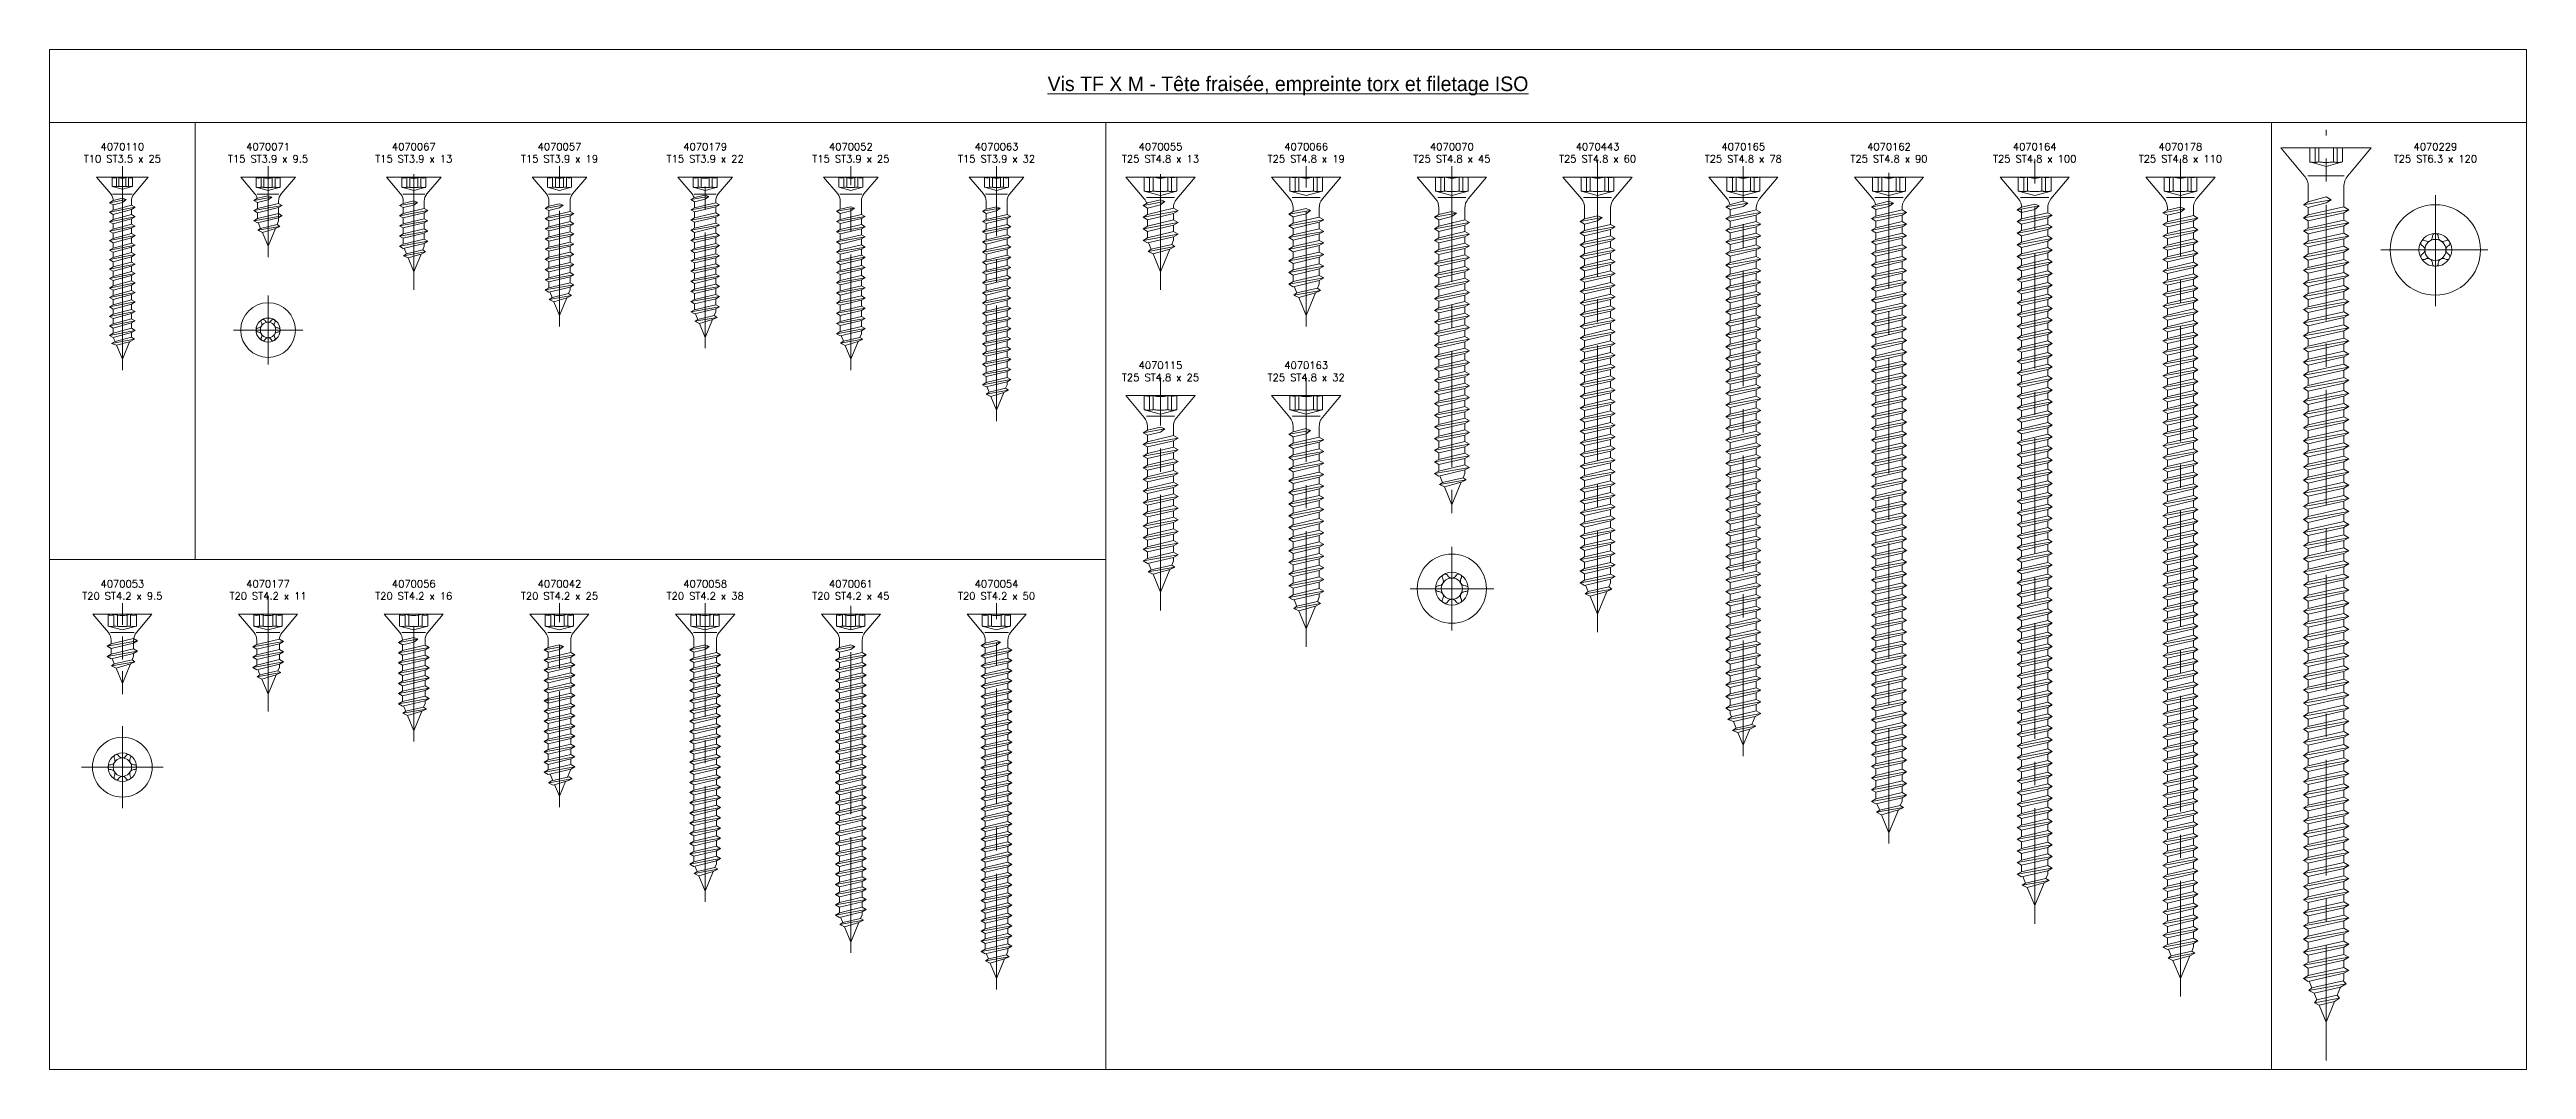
# Model space of a CAD drawing. Header units: millimetres. Extents: x 1459 to 17435, y 971 to 8404.
# Drawn here: x 5484.5 to 5824.5, y 2136.5 to 2276.5 of the extents above; entities that cross this region are included whole.
import ezdxf

# ---------------------------------------------------------------- set-up
doc = ezdxf.new("R2010")
doc.units = ezdxf.units.MM
doc.header["$LTSCALE"] = 0.5
for name, pattern in [('AUSGEZOGEN', [0]), ('CENTER', [50.8, 31.75, -6.35, 6.35, -6.35]), ('HIDDEN', [9.525, 6.35, -3.175])]:
    doc.linetypes.add(name, pattern=pattern)
doc.layers.get('0').update_dxf_attribs({"lineweight": 20})
doc.layers.add('Quincaillerie', color=150, linetype='Continuous', lineweight=20)
doc.styles.add('SBS_BLOCKNAME', font='simplex.shx', dxfattribs={"height": 1})
doc.styles.add('SBS_IPTXT', font='ERASLGHT.TTF', dxfattribs={"height": 4})

msp = doc.modelspace()

# ---------------------------------------------------------------- texts
at = {"layer": 'Quincaillerie', "lineweight": 20}
for s, width, insert, char_height, attachment_point, style in [('{\\LVis TF X M - Tête fraisée, empreinte torx et filetage ISO}', 88.6163, (5654.51, 2271.46), 2, 5, 'SBS_IPTXT'), ('4070110\\PT{\\C1;10} ST{\\C1;3.5} x 25', 12.8623, (5494.51, 2260.96), 1, 8, 'SBS_BLOCKNAME'), ('4070071\\PT{\\C1;15} ST{\\C1;3.9} x 9.5', 12.8623, (5514.51, 2260.96), 1, 8, 'SBS_BLOCKNAME'), ('4070067\\PT15 ST3.9 x 13', 12.8623, (5534.51, 2260.96), 1, 8, 'SBS_BLOCKNAME'), ('4070057\\PT15 ST3.9 x 19', 12.8623, (5554.51, 2260.96), 1, 8, 'SBS_BLOCKNAME'), ('4070179\\PT15 ST3.9 x 22', 12.8623, (5574.51, 2260.96), 1, 8, 'SBS_BLOCKNAME'), ('4070052\\PT15 ST3.9 x 25', 12.8623, (5594.51, 2260.96), 1, 8, 'SBS_BLOCKNAME'), ('4070063\\PT15 ST3.9 x 32', 12.8623, (5614.51, 2260.96), 1, 8, 'SBS_BLOCKNAME'), ('4070055\\PT{\\C1;25} ST{\\C1;4.8} x 13', 12.8623, (5637.01, 2260.96), 1, 8, 'SBS_BLOCKNAME'), ('4070066\\PT25 ST4.8 x 19', 12.8623, (5657.01, 2260.96), 1, 8, 'SBS_BLOCKNAME'), ('4070070\\PT25 ST4.8 x 45', 12.8623, (5677.01, 2260.96), 1, 8, 'SBS_BLOCKNAME'), ('4070443\\PT25 ST4.8 x 60', 12.8623, (5697.01, 2260.96), 1, 8, 'SBS_BLOCKNAME'), ('4070165\\PT25 ST4.8 x 78', 12.8623, (5717.01, 2260.96), 1, 8, 'SBS_BLOCKNAME'), ('4070162\\PT25 ST4.8 x 90', 12.8623, (5737.01, 2260.96), 1, 8, 'SBS_BLOCKNAME'), ('4070164\\PT25 ST4.8 x 100', 12.8623, (5757.01, 2260.96), 1, 8, 'SBS_BLOCKNAME'), ('4070178\\PT25 ST4.8 x 110', 12.8623, (5777.01, 2260.96), 1, 8, 'SBS_BLOCKNAME'), ('4070229\\PT{\\C1;25} ST{\\C1;6.3} x 120', 12.8623, (5812.01, 2260.96), 1, 8, 'SBS_BLOCKNAME'), ('4070115\\PT25 ST4.8 x 25', 12.8623, (5637.01, 2230.96), 1, 8, 'SBS_BLOCKNAME'), ('4070163\\PT25 ST4.8 x 32', 12.8623, (5657.01, 2230.96), 1, 8, 'SBS_BLOCKNAME'), ('4070053\\PT{\\C1;20} ST{\\C1;4.2} x 9.5', 18.3761, (5494.51, 2200.96), 1, 8, 'SBS_BLOCKNAME'), ('4070177\\PT20 ST4.2 x 11', 13.5547, (5514.51, 2200.96), 1, 8, 'SBS_BLOCKNAME'), ('4070056\\PT20 ST4.2 x 16', 18.3761, (5534.51, 2200.96), 1, 8, 'SBS_BLOCKNAME'), ('4070042\\PT20 ST4.2 x 25', 18.3761, (5554.51, 2200.96), 1, 8, 'SBS_BLOCKNAME'), ('4070058\\PT20 ST4.2 x 38', 18.3761, (5574.51, 2200.96), 1, 8, 'SBS_BLOCKNAME'), ('4070061\\PT20 ST4.2 x 45', 18.3761, (5594.51, 2200.96), 1, 8, 'SBS_BLOCKNAME'), ('4070054\\PT20 ST4.2 x 50', 18.3761, (5614.51, 2200.96), 1, 8, 'SBS_BLOCKNAME')]:
    msp.add_mtext_dynamic_manual_height_columns(s, width=width, gutter_width=20, heights=[0], dxfattribs=dict(at, insert=insert, char_height=char_height, attachment_point=attachment_point, style=style))

# ---------------------------------------------------------------- blocks, each defined once
blk = doc.blocks.new('4070052')
for p, q in [((-0.97, -1.38), (-0.97, 0)), ((0.97, -1.38), (0.97, 0)), ((-0.56, -1.38), (-0.56, -0.11)), ((0.56, -1.38), (0.56, -0.11))]:
    blk.add_line(p, q)
at = {"color": 1, "linetype": 'CENTER'}
blk.add_line((0, -26.5), (0, 1.5), dxfattribs=at)
blk.add_lwpolyline([(1.45, -3.29, -0.176327), (1.8, -2.32), (3.75, 0), (-3.75, 0), (-1.8, -2.32, -0.176327), (-1.45, -3.29)], format="xyb")
for points in [[(-1.65, 0), (-1.65, -1.38)], [(1.65, 0), (1.65, -1.38)], [(-1.65, -1.38), (0, -1.83)], [(-1.5, -2.34), (1.5, -2.34)], [(-1.45, -3.29), (-1.45, -4.41)], [(1.65, -1.38), (0, -1.83)], [(1.45, -3.29), (1.45, -5.12)], [(-1.95, -4.7), (0.5, -4.27)], [(-1.95, -6.1), (1.95, -5.41)], [(-1.45, -4.99), (-1.45, -5.81)], [(-1.45, -6.39), (-1.45, -7.21)], [(1.45, -5.7), (1.45, -6.52)], [(-1.95, -7.5), (1.95, -6.81)], [(-1.95, -8.9), (1.95, -8.21)], [(-1.95, -10.3), (1.95, -9.61)], [(-1.45, -7.79), (-1.45, -8.61)], [(-1.45, -9.19), (-1.45, -10.01)], [(1.45, -7.1), (1.45, -7.92)], [(1.45, -8.5), (1.45, -9.32)], [(1.45, -9.9), (1.45, -10.72)], [(-1.95, -11.7), (1.95, -11.01)], [(-1.95, -13.1), (1.95, -12.41)], [(-1.45, -10.59), (-1.45, -11.41)], [(-1.45, -11.99), (-1.45, -12.81)], [(-1.45, -13.39), (-1.45, -14.21)], [(1.45, -11.3), (1.45, -12.12)], [(1.45, -12.7), (1.45, -13.52)], [(-1.95, -14.5), (1.95, -13.81)], [(-1.95, -15.9), (1.95, -15.21)], [(-1.95, -17.3), (1.95, -16.61)], [(-1.45, -14.79), (-1.45, -15.61)], [(-1.45, -16.19), (-1.45, -17.01)], [(1.45, -14.1), (1.45, -14.92)], [(1.45, -15.5), (1.45, -16.32)], [(1.45, -16.9), (1.45, -17.72)], [(-1.95, -18.7), (1.95, -18.01)], [(-1.95, -20.1), (1.95, -19.41)], [(-1.45, -17.59), (-1.45, -18.41)], [(-1.45, -18.99), (-1.45, -19.81)], [(-1.45, -20.39), (-1.45, -21.21)], [(1.45, -18.3), (1.45, -19.12)], [(1.45, -19.7), (1.45, -20.52)], [(-1.95, -21.5), (1.95, -20.81)], [(-1.41, -22.8), (1.63, -22.27)], [(-1.02, -22.54), (-1.34, -21.76)], [(0, -25), (-0.78, -23.11)], [(0, -25), (1.01, -22.57)], [(1.24, -22), (1.45, -21.5)], [(1.45, -21.1), (1.45, -21.5)]]:
    blk.add_lwpolyline(points)
for points in [[(-1.95, -4.7), (-1.45, -4.99), (0, -4.64), (0.5, -4.27), (0, -4.07), (-1.45, -4.41)], [(-1.45, -6.39), (1.45, -5.7), (1.95, -5.41), (1.45, -5.12), (-1.45, -5.81), (-1.95, -6.1)], [(-1.45, -7.79), (1.45, -7.1), (1.95, -6.81), (1.45, -6.52), (-1.45, -7.21), (-1.95, -7.5)], [(-1.45, -9.19), (1.45, -8.5), (1.95, -8.21), (1.45, -7.92), (-1.45, -8.61), (-1.95, -8.9)], [(-1.45, -10.59), (1.45, -9.9), (1.95, -9.61), (1.45, -9.32), (-1.45, -10.01), (-1.95, -10.3)], [(-1.45, -11.99), (1.45, -11.3), (1.95, -11.01), (1.45, -10.72), (-1.45, -11.41), (-1.95, -11.7)], [(-1.45, -13.39), (1.45, -12.7), (1.95, -12.41), (1.45, -12.12), (-1.45, -12.81), (-1.95, -13.1)], [(-1.45, -14.79), (1.45, -14.1), (1.95, -13.81), (1.45, -13.52), (-1.45, -14.21), (-1.95, -14.5)], [(-1.45, -16.19), (1.45, -15.5), (1.95, -15.21), (1.45, -14.92), (-1.45, -15.61), (-1.95, -15.9)], [(-1.45, -17.59), (1.45, -16.9), (1.95, -16.61), (1.45, -16.32), (-1.45, -17.01), (-1.95, -17.3)], [(-1.45, -18.99), (1.45, -18.3), (1.95, -18.01), (1.45, -17.72), (-1.45, -18.41), (-1.95, -18.7)], [(-1.45, -20.39), (1.45, -19.7), (1.95, -19.41), (1.45, -19.12), (-1.45, -19.81), (-1.95, -20.1)], [(-1.45, -21.21), (-1.95, -21.5), (-1.45, -21.79), (1.45, -21.1), (1.95, -20.81), (1.45, -20.52)], [(1.24, -22), (1.63, -22.27), (1.01, -22.57), (-0.78, -23.11), (-1.41, -22.8), (-1.02, -22.54)]]:
    blk.add_lwpolyline(points, close=True)
for centre, radius, start, end in [((-1.31, 0.39), 0.519, 229.2336, 310.7664), ((0, 2.77), 2.94, 250.6988, 289.3012), ((1.31, 0.39), 0.519, 229.2336, 310.7664), ((-1.31, -0.23), 1.21, 253.6643, 286.3357), ((0, 8.7), 10.13, 264.4948, 275.5052), ((1.31, -0.23), 1.21, 253.6643, 286.3357)]:
    blk.add_arc(centre, radius, start, end)
blk = doc.blocks.new('4070057')
for p, q in [((-0.97, -1.38), (-0.97, 0)), ((-0.56, -1.38), (-0.56, -0.11)), ((0.56, -1.38), (0.56, -0.11)), ((0.97, -1.38), (0.97, 0))]:
    blk.add_line(p, q)
at = {"color": 1, "linetype": 'CENTER'}
blk.add_line((0, -20.5), (0, 1.5), dxfattribs=at)
blk.add_lwpolyline([(1.45, -3.29, -0.176327), (1.8, -2.32), (3.75, 0), (-3.75, 0), (-1.8, -2.32, -0.176327), (-1.45, -3.29)], format="xyb")
for points in [[(-1.65, 0), (-1.65, -1.38)], [(-1.65, -1.38), (0, -1.83)], [(-1.5, -2.34), (1.5, -2.34)], [(-1.45, -3.29), (-1.45, -4.01)], [(1.65, -1.38), (0, -1.83)], [(1.45, -3.29), (1.45, -4.32)], [(1.65, 0), (1.65, -1.38)], [(-1.95, -4.3), (0.5, -3.87)], [(-1.95, -5.7), (1.95, -5.01)], [(-1.95, -7.1), (1.95, -6.41)], [(-1.45, -4.59), (-1.45, -5.41)], [(-1.45, -5.99), (-1.45, -6.81)], [(1.45, -3.9), (1.45, -4.72)], [(1.45, -5.3), (1.45, -6.12)], [(1.45, -6.7), (1.45, -7.52)], [(-1.95, -8.5), (1.95, -7.81)], [(-1.95, -9.9), (1.95, -9.21)], [(-1.45, -7.39), (-1.45, -8.21)], [(-1.45, -8.79), (-1.45, -9.61)], [(-1.45, -10.19), (-1.45, -11.01)], [(1.45, -8.1), (1.45, -8.92)], [(1.45, -9.5), (1.45, -10.32)], [(-1.95, -11.3), (1.95, -10.61)], [(-1.95, -12.7), (1.95, -12.01)], [(-1.95, -14.1), (1.95, -13.41)], [(-1.45, -11.59), (-1.45, -12.41)], [(-1.45, -12.99), (-1.45, -13.81)], [(1.45, -10.9), (1.45, -11.72)], [(1.45, -12.3), (1.45, -13.12)], [(-1.95, -15.5), (1.95, -14.81)], [(-1.45, -14.39), (-1.45, -15.21)], [(-1.41, -16.8), (1.63, -16.27)], [(-1.02, -16.54), (-1.34, -15.76)], [(0, -19), (1.01, -16.57)], [(1.24, -16), (1.45, -15.5)], [(1.45, -13.7), (1.45, -14.52)], [(1.45, -15.1), (1.45, -15.5)], [(0, -19), (-0.78, -17.11)]]:
    blk.add_lwpolyline(points)
for points in [[(-1.95, -4.3), (-1.45, -4.59), (0, -4.24), (0.5, -3.87), (0, -3.67), (-1.45, -4.01)], [(-1.45, -5.99), (1.45, -5.3), (1.95, -5.01), (1.45, -4.72), (-1.45, -5.41), (-1.95, -5.7)], [(-1.45, -7.39), (1.45, -6.7), (1.95, -6.41), (1.45, -6.12), (-1.45, -6.81), (-1.95, -7.1)], [(-1.45, -8.79), (1.45, -8.1), (1.95, -7.81), (1.45, -7.52), (-1.45, -8.21), (-1.95, -8.5)], [(-1.45, -10.19), (1.45, -9.5), (1.95, -9.21), (1.45, -8.92), (-1.45, -9.61), (-1.95, -9.9)], [(-1.45, -11.59), (1.45, -10.9), (1.95, -10.61), (1.45, -10.32), (-1.45, -11.01), (-1.95, -11.3)], [(-1.45, -12.99), (1.45, -12.3), (1.95, -12.01), (1.45, -11.72), (-1.45, -12.41), (-1.95, -12.7)], [(-1.45, -14.39), (1.45, -13.7), (1.95, -13.41), (1.45, -13.12), (-1.45, -13.81), (-1.95, -14.1)], [(-1.45, -15.21), (-1.95, -15.5), (-1.45, -15.79), (1.45, -15.1), (1.95, -14.81), (1.45, -14.52)], [(1.24, -16), (1.63, -16.27), (1.01, -16.57), (-0.78, -17.11), (-1.41, -16.8), (-1.02, -16.54)]]:
    blk.add_lwpolyline(points, close=True)
for centre, radius, start, end in [((-1.31, 0.39), 0.519, 229.2336, 310.7664), ((1.31, 0.39), 0.519, 229.2336, 310.7664), ((-1.31, -0.23), 1.21, 253.6643, 286.3357), ((0, 2.77), 2.94, 250.6988, 289.3012), ((0, 8.7), 10.13, 264.4948, 275.5052), ((1.31, -0.23), 1.21, 253.6643, 286.3357)]:
    blk.add_arc(centre, radius, start, end)
blk = doc.blocks.new('4070071')
at = {"linetype": 'HIDDEN'}
for p, q in [((-0.97, -1.38), (-0.97, 0)), ((0.97, -1.38), (0.97, 0)), ((-0.56, -1.38), (-0.56, -0.11)), ((0.56, -1.38), (0.56, -0.11))]:
    blk.add_line(p, q, dxfattribs=at)
at = {"color": 1, "linetype": 'CENTER'}
blk.add_line((0, -11), (0, 1.5), dxfattribs=at)
blk.add_lwpolyline([(1.45, -3.29, -0.176327), (1.8, -2.32), (3.75, 0), (-3.75, 0), (-1.8, -2.32, -0.115907), (-1.49, -2.94)], format="xyb")
at = {"linetype": 'HIDDEN'}
for points in [[(-1.65, 0), (-1.65, -1.38)], [(1.65, 0), (1.65, -1.38)], [(-1.65, -1.38), (0, -1.83)], [(1.65, -1.38), (0, -1.83)]]:
    blk.add_lwpolyline(points, dxfattribs=at)
for points in [[(-1.95, -3.2), (-1.45, -3.49), (0, -3.14), (0.5, -2.77), (0, -2.57), (-1.45, -2.91)], [(-1.45, -4.89), (1.45, -4.2), (1.95, -3.91), (1.45, -3.62), (-1.45, -4.31), (-1.95, -4.6)], [(-1.45, -5.71), (-1.95, -6), (-1.45, -6.29), (1.45, -5.6), (1.95, -5.31), (1.45, -5.02)], [(1.24, -6.5), (1.63, -6.77), (1.01, -7.07), (-0.78, -7.61), (-1.41, -7.3), (-1.02, -7.04)]]:
    blk.add_lwpolyline(points, close=True)
for points in [[(-1.95, -3.2), (0.5, -2.77)], [(-1.5, -2.34), (1.5, -2.34)], [(1.45, -3.29), (1.45, -3.62)], [(-1.95, -4.6), (1.95, -3.91)], [(-1.95, -6), (1.95, -5.31)], [(-1.45, -3.49), (-1.45, -3.61)], [(-1.45, -3.49), (-1.45, -4.31)], [(-1.45, -4.19), (-1.45, -4.31)], [(-1.45, -4.89), (-1.45, -5.01)], [(-1.45, -4.89), (-1.45, -5.71)], [(-1.41, -7.3), (1.63, -6.77)], [(-1.02, -7.04), (-1.34, -6.26)], [(1.24, -6.5), (1.45, -6)], [(1.45, -4.2), (1.45, -4.32)], [(1.45, -4.2), (1.45, -4.32)], [(1.45, -4.2), (1.45, -5.02)], [(1.45, -4.9), (1.45, -5.72)], [(1.45, -5.6), (1.45, -6)], [(0, -9.5), (-0.78, -7.61)], [(0, -9.5), (1.01, -7.07)]]:
    blk.add_lwpolyline(points)
for centre, radius, start, end in [((-1.31, 0.39), 0.519, 229.2336, 310.7664), ((-1.31, -0.23), 1.21, 253.6643, 286.3357), ((0, 2.77), 2.94, 250.6988, 289.3012), ((0, 8.7), 10.13, 264.4948, 275.5052), ((1.31, 0.39), 0.519, 229.2336, 310.7664), ((1.31, -0.23), 1.21, 253.6643, 286.3357)]:
    blk.add_arc(centre, radius, start, end, dxfattribs=at)
blk = doc.blocks.new('4070063')
at = {"color": 1, "linetype": 'CENTER'}
blk.add_line((0, -33.5), (0, 1.5), dxfattribs=at)
for p, q in [((-0.97, -1.38), (-0.97, 0)), ((-0.56, -1.38), (-0.56, -0.11)), ((0.56, -1.38), (0.56, -0.11)), ((0.97, -1.38), (0.97, 0))]:
    blk.add_line(p, q)
blk.add_lwpolyline([(1.45, -3.29, -0.176327), (1.8, -2.32), (3.75, 0), (-3.75, 0), (-1.8, -2.32, -0.176327), (-1.45, -3.29)], format="xyb")
for points in [[(-1.65, 0), (-1.65, -1.38)], [(-1.65, -1.38), (0, -1.83)], [(-1.5, -2.34), (1.5, -2.34)], [(-1.45, -3.29), (-1.45, -4.41)], [(1.65, -1.38), (0, -1.83)], [(1.45, -3.29), (1.45, -5.12)], [(1.65, 0), (1.65, -1.38)], [(-1.95, -4.7), (0.5, -4.27)], [(-1.95, -6.1), (1.95, -5.41)], [(-1.45, -4.99), (-1.45, -5.81)], [(-1.45, -6.39), (-1.45, -7.21)], [(1.45, -5.7), (1.45, -6.52)], [(-1.95, -7.5), (1.95, -6.81)], [(-1.95, -8.9), (1.95, -8.21)], [(-1.95, -10.3), (1.95, -9.61)], [(-1.45, -7.79), (-1.45, -8.61)], [(-1.45, -9.19), (-1.45, -10.01)], [(1.45, -7.1), (1.45, -7.92)], [(1.45, -8.5), (1.45, -9.32)], [(1.45, -9.9), (1.45, -10.72)], [(-1.95, -11.7), (1.95, -11.01)], [(-1.95, -13.1), (1.95, -12.41)], [(-1.45, -10.59), (-1.45, -11.41)], [(-1.45, -11.99), (-1.45, -12.81)], [(-1.45, -13.39), (-1.45, -14.21)], [(1.45, -11.3), (1.45, -12.12)], [(1.45, -12.7), (1.45, -13.52)], [(-1.95, -14.5), (1.95, -13.81)], [(-1.95, -15.9), (1.95, -15.21)], [(-1.95, -17.3), (1.95, -16.61)], [(-1.45, -14.79), (-1.45, -15.61)], [(-1.45, -16.19), (-1.45, -17.01)], [(1.45, -14.1), (1.45, -14.92)], [(1.45, -15.5), (1.45, -16.32)], [(1.45, -16.9), (1.45, -17.72)], [(-1.95, -18.7), (1.95, -18.01)], [(-1.95, -20.1), (1.95, -19.41)], [(-1.45, -17.59), (-1.45, -18.41)], [(-1.45, -18.99), (-1.45, -19.81)], [(-1.45, -20.39), (-1.45, -21.21)], [(1.45, -18.3), (1.45, -19.12)], [(1.45, -19.7), (1.45, -20.52)], [(-1.95, -21.5), (1.95, -20.81)], [(-1.95, -22.9), (1.95, -22.21)], [(-1.95, -24.3), (1.95, -23.61)], [(-1.45, -21.79), (-1.45, -22.61)], [(-1.45, -23.19), (-1.45, -24.01)], [(1.45, -21.1), (1.45, -21.92)], [(1.45, -22.5), (1.45, -23.32)], [(-1.95, -25.7), (1.95, -25.01)], [(-1.95, -27.1), (1.95, -26.41)], [(-1.45, -24.59), (-1.45, -25.41)], [(-1.45, -25.99), (-1.45, -26.81)], [(1.45, -23.9), (1.45, -24.72)], [(1.45, -25.3), (1.45, -26.12)], [(1.45, -26.7), (1.45, -27.52)], [(-1.95, -28.5), (1.95, -27.81)], [(-1.45, -27.39), (-1.45, -28.21)], [(-1.41, -29.8), (1.63, -29.27)], [(-1.02, -29.54), (-1.34, -28.76)], [(0, -32), (-0.78, -30.11)], [(0, -32), (1.01, -29.57)], [(1.24, -29), (1.45, -28.5)], [(1.45, -28.1), (1.45, -28.5)]]:
    blk.add_lwpolyline(points)
for points in [[(-1.95, -4.7), (-1.45, -4.99), (0, -4.64), (0.5, -4.27), (0, -4.07), (-1.45, -4.41)], [(-1.45, -6.39), (1.45, -5.7), (1.95, -5.41), (1.45, -5.12), (-1.45, -5.81), (-1.95, -6.1)], [(-1.45, -7.79), (1.45, -7.1), (1.95, -6.81), (1.45, -6.52), (-1.45, -7.21), (-1.95, -7.5)], [(-1.45, -9.19), (1.45, -8.5), (1.95, -8.21), (1.45, -7.92), (-1.45, -8.61), (-1.95, -8.9)], [(-1.45, -10.59), (1.45, -9.9), (1.95, -9.61), (1.45, -9.32), (-1.45, -10.01), (-1.95, -10.3)], [(-1.45, -11.99), (1.45, -11.3), (1.95, -11.01), (1.45, -10.72), (-1.45, -11.41), (-1.95, -11.7)], [(-1.45, -13.39), (1.45, -12.7), (1.95, -12.41), (1.45, -12.12), (-1.45, -12.81), (-1.95, -13.1)], [(-1.45, -14.79), (1.45, -14.1), (1.95, -13.81), (1.45, -13.52), (-1.45, -14.21), (-1.95, -14.5)], [(-1.45, -16.19), (1.45, -15.5), (1.95, -15.21), (1.45, -14.92), (-1.45, -15.61), (-1.95, -15.9)], [(-1.45, -17.59), (1.45, -16.9), (1.95, -16.61), (1.45, -16.32), (-1.45, -17.01), (-1.95, -17.3)], [(-1.45, -18.99), (1.45, -18.3), (1.95, -18.01), (1.45, -17.72), (-1.45, -18.41), (-1.95, -18.7)], [(-1.45, -20.39), (1.45, -19.7), (1.95, -19.41), (1.45, -19.12), (-1.45, -19.81), (-1.95, -20.1)], [(-1.45, -21.79), (1.45, -21.1), (1.95, -20.81), (1.45, -20.52), (-1.45, -21.21), (-1.95, -21.5)], [(-1.45, -23.19), (1.45, -22.5), (1.95, -22.21), (1.45, -21.92), (-1.45, -22.61), (-1.95, -22.9)], [(-1.45, -24.59), (1.45, -23.9), (1.95, -23.61), (1.45, -23.32), (-1.45, -24.01), (-1.95, -24.3)], [(-1.45, -25.99), (1.45, -25.3), (1.95, -25.01), (1.45, -24.72), (-1.45, -25.41), (-1.95, -25.7)], [(-1.45, -27.39), (1.45, -26.7), (1.95, -26.41), (1.45, -26.12), (-1.45, -26.81), (-1.95, -27.1)], [(-1.45, -28.21), (-1.95, -28.5), (-1.45, -28.79), (1.45, -28.1), (1.95, -27.81), (1.45, -27.52)], [(1.24, -29), (1.63, -29.27), (1.01, -29.57), (-0.78, -30.11), (-1.41, -29.8), (-1.02, -29.54)]]:
    blk.add_lwpolyline(points, close=True)
for centre, radius, start, end in [((-1.31, 0.39), 0.519, 229.2336, 310.7664), ((-1.31, -0.23), 1.21, 253.6643, 286.3357), ((0, 2.77), 2.94, 250.6988, 289.3012), ((0, 8.7), 10.13, 264.4948, 275.5052), ((1.31, 0.39), 0.519, 229.2336, 310.7664), ((1.31, -0.23), 1.21, 253.6643, 286.3357)]:
    blk.add_arc(centre, radius, start, end)
blk = doc.blocks.new('4070053')
for p, q in [((-1.17, -1.64), (-1.17, 0)), ((1.13, -1.64), (1.13, 0)), ((-0.68, -1.64), (-0.68, -0.13)), ((0.64, -1.64), (0.64, -0.13))]:
    blk.add_line(p, q)
at = {"color": 1, "linetype": 'HIDDEN'}
blk.add_line((0, -11), (0, 1.5), dxfattribs=at)
blk.add_lwpolyline([(1.55, -3.56, -0.176327), (1.92, -2.53), (4.05, 0), (-4.05, 0), (-1.92, -2.53, -0.176327), (-1.55, -3.56)], format="xyb")
for points in [[(-1.97, 0), (-1.97, -1.64)], [(1.93, 0), (1.93, -1.64)], [(-1.97, -1.64), (-0.02, -2.16)], [(1.62, -2.53), (-1.62, -2.53)], [(1.93, -1.64), (-0.02, -2.16)], [(-2.1, -4.4), (2.1, -3.66)], [(-2.1, -5.8), (2.1, -5.06)], [(-1.55, -3.56), (-1.55, -4.08)], [(-1.55, -4.72), (-1.55, -5.48)], [(-1.5, -7.09), (1.73, -6.52)], [(-1.11, -6.83), (-1.41, -6.09)], [(1.34, -6.26), (1.55, -5.76)], [(1.55, -3.56), (1.55, -4.74)], [(1.55, -5.38), (1.55, -5.76)], [(1.11, -6.83), (0, -9.5), (-0.87, -7.4)]]:
    blk.add_lwpolyline(points)
for points in [[(-1.55, -4.08), (-2.1, -4.4), (-1.55, -4.72), (1.55, -3.98), (2.1, -3.66), (1.55, -3.34)], [(-1.55, -5.48), (-2.1, -5.8), (-1.55, -6.12), (1.55, -5.38), (2.1, -5.06), (1.55, -4.74)], [(1.34, -6.26), (1.73, -6.52), (1.11, -6.83), (-0.87, -7.4), (-1.5, -7.09), (-1.11, -6.83)]]:
    blk.add_lwpolyline(points, close=True)
for centre, radius, start, end in [((-1.57, 0.41), 0.571, 225.3933, 314.6067), ((-0.02, 3.28), 3.47, 250.6988, 289.3012), ((1.53, 0.43), 0.591, 227.294, 312.706), ((-1.57, -0.27), 1.43, 253.6643, 286.3357), ((-0.02, 10.28), 11.97, 264.4948, 275.5052), ((1.53, -0.27), 1.43, 253.6643, 286.3357)]:
    blk.add_arc(centre, radius, start, end)
blk = doc.blocks.new('4070056')
for p, q in [((-1.17, -1.64), (-1.17, 0)), ((1.13, -1.64), (1.13, 0)), ((-0.68, -1.64), (-0.68, -0.13)), ((0.64, -1.64), (0.64, -0.13))]:
    blk.add_line(p, q)
at = {"color": 1, "linetype": 'CENTER'}
blk.add_line((0, -17.5), (0, 1.5), dxfattribs=at)
blk.add_lwpolyline([(1.55, -3.56, -0.176327), (1.92, -2.53), (4.05, 0), (-4.05, 0), (-1.92, -2.53, -0.176327), (-1.55, -3.56)], format="xyb")
for points in [[(-1.97, 0), (-1.97, -1.64)], [(1.93, 0), (1.93, -1.64)], [(-1.97, -1.64), (-0.02, -2.16)], [(1.62, -2.53), (-1.62, -2.53)], [(1.93, -1.64), (-0.02, -2.16)], [(-2.1, -3.9), (0.55, -3.43)], [(-2.1, -5.3), (2.1, -4.56)], [(-2.1, -6.7), (2.1, -5.96)], [(-1.55, -4.22), (-1.55, -4.98)], [(-1.55, -5.62), (-1.55, -6.38)], [(1.55, -3.56), (1.55, -4.24)], [(1.55, -4.88), (1.55, -5.64)], [(1.55, -6.28), (1.55, -7.04)], [(-2.1, -8.1), (2.1, -7.36)], [(-2.1, -9.5), (2.1, -8.76)], [(-2.1, -10.9), (2.1, -10.16)], [(-1.55, -7.02), (-1.55, -7.78)], [(-1.55, -8.42), (-1.55, -9.18)], [(-1.55, -9.82), (-1.55, -10.58)], [(1.55, -7.68), (1.55, -8.44)], [(1.55, -9.08), (1.55, -9.84)], [(-2.1, -12.3), (2.1, -11.56)], [(-1.55, -11.22), (-1.55, -11.98)], [(-1.5, -13.59), (1.73, -13.02)], [(-1.11, -13.33), (-1.41, -12.59)], [(1.11, -13.33), (0, -16), (-0.87, -13.9)], [(1.34, -12.76), (1.55, -12.26)], [(1.55, -10.48), (1.55, -11.24)], [(1.55, -11.88), (1.55, -12.26)]]:
    blk.add_lwpolyline(points)
for points in [[(-1.55, -3.58), (-2.1, -3.9), (-1.55, -4.22), (0, -3.85), (0.55, -3.43), (0, -3.21)], [(-1.55, -4.98), (-2.1, -5.3), (-1.55, -5.62), (1.55, -4.88), (2.1, -4.56), (1.55, -4.24)], [(-1.55, -6.38), (-2.1, -6.7), (-1.55, -7.02), (1.55, -6.28), (2.1, -5.96), (1.55, -5.64)], [(-1.55, -7.78), (-2.1, -8.1), (-1.55, -8.42), (1.55, -7.68), (2.1, -7.36), (1.55, -7.04)], [(-1.55, -9.18), (-2.1, -9.5), (-1.55, -9.82), (1.55, -9.08), (2.1, -8.76), (1.55, -8.44)], [(-1.55, -10.58), (-2.1, -10.9), (-1.55, -11.22), (1.55, -10.48), (2.1, -10.16), (1.55, -9.84)], [(-1.55, -11.98), (-2.1, -12.3), (-1.55, -12.62), (1.55, -11.88), (2.1, -11.56), (1.55, -11.24)], [(1.34, -12.76), (1.73, -13.02), (1.11, -13.33), (-0.87, -13.9), (-1.5, -13.59), (-1.11, -13.33)]]:
    blk.add_lwpolyline(points, close=True)
for centre, radius, start, end in [((-1.57, 0.41), 0.571, 225.3933, 314.6067), ((-0.02, 3.28), 3.47, 250.6988, 289.3012), ((1.53, 0.43), 0.591, 227.294, 312.706), ((-1.57, -0.27), 1.43, 253.6643, 286.3357), ((-0.02, 10.28), 11.97, 264.4948, 275.5052), ((1.53, -0.27), 1.43, 253.6643, 286.3357)]:
    blk.add_arc(centre, radius, start, end)
blk = doc.blocks.new('Tête vis T20 ST4.2 conique')
at = {"color": 1, "linetype": 'CENTER'}
for points in [[(0, 5.61), (0, -5.61)], [(-5.61, 0), (5.61, 0)]]:
    blk.add_lwpolyline(points, dxfattribs=at)
blk.add_lwpolyline([(0.48, -1.53, 1.114641), (1.08, -1.18, -0.560869), (1.57, -0.34, 1.114641), (1.57, 0.34, -0.560869), (1.08, 1.18, 1.114641), (0.48, 1.53, -0.560869), (-0.48, 1.53, 1.114641), (-1.08, 1.18, -0.560869), (-1.57, 0.34, 1.114641), (-1.57, -0.34, -0.560869), (-1.08, -1.18, 1.114641), (-0.48, -1.53, -0.560869)], format="xyb", close=True)
for radius in [4.1, 1.95, 1.26]:
    blk.add_circle((0, 0), radius)
blk = doc.blocks.new('Tête vis T15 ST3.9 conique')
at = {"color": 1, "linetype": 'CENTER'}
for points in [[(0, 4.75), (0, -4.75)], [(-4.75, 0), (4.75, 0)]]:
    blk.add_lwpolyline(points, dxfattribs=at)
blk.add_lwpolyline([(0.41, -1.29, 1.114641), (0.92, -1, -0.560869), (1.32, -0.29, 1.114641), (1.32, 0.29, -0.560869), (0.92, 1, 1.114641), (0.41, 1.29, -0.560869), (-0.41, 1.29, 1.114641), (-0.92, 1, -0.560869), (-1.32, 0.29, 1.114641), (-1.32, -0.29, -0.560869), (-0.92, -1, 1.114641), (-0.41, -1.29, -0.560869)], format="xyb", close=True)
for radius in [3.75, 1.65, 1.06]:
    blk.add_circle((0, 0), radius)
blk = doc.blocks.new('Tête vis T25 ST4.8')
at = {"color": 1, "linetype": 'CENTER'}
for points in [[(0, 5.75), (0, -5.75)], [(-5.75, 0), (5.75, 0)]]:
    blk.add_lwpolyline(points, dxfattribs=at)
blk.add_lwpolyline([(0.56, -1.76, 1.114641), (1.25, -1.37, -0.560869), (1.81, -0.4, 1.114641), (1.81, 0.4, -0.560869), (1.25, 1.37, 1.114641), (0.56, 1.76, -0.560869), (-0.56, 1.76, 1.114641), (-1.25, 1.37, -0.560869), (-1.81, 0.4, 1.114641), (-1.81, -0.4, -0.560869), (-1.25, -1.37, 1.114641), (-0.56, -1.76, -0.560869)], format="xyb", close=True)
for radius in [4.75, 2.25, 1.45]:
    blk.add_circle((0, 0), radius)
blk = doc.blocks.new('4070110')
for p, q in [((3.55, 0), (-3.55, 0)), ((-1.5, -22.86), (1.65, -22.24)), ((1.65, -22.24), (0.99, -22.6))]:
    blk.add_line(p, q)
at = {"linetype": 'HIDDEN'}
for p, q in [((-0.82, -1.28), (-0.82, 0)), ((0.82, -1.28), (0.82, 0)), ((-0.47, -1.28), (-0.47, -0.09)), ((0.47, -1.28), (0.47, -0.09))]:
    blk.add_line(p, q, dxfattribs=at)
at = {"color": 1, "linetype": 'CENTER'}
for p in [(0, -26.5), (0, -11)]:
    blk.add_line(p, (0, 1.5), dxfattribs=at)
for points in [[(-3.55, 0), (-1.6, -2.32, -0.16898), (-1.25, -3.24, -0.16898)], [(3.55, 0), (1.6, -2.32, 0.176327), (1.25, -3.29), (1.25, -3.86)]]:
    blk.add_lwpolyline(points, format="xyb")
at = {"linetype": 'HIDDEN'}
for points in [[(-1.4, 0), (-1.4, -1.28)], [(1.4, 0), (1.4, -1.28)], [(-1.4, -1.28), (0, -1.65)], [(1.4, -1.28), (0, -1.65)]]:
    blk.add_lwpolyline(points, dxfattribs=at)
for points in [[(-1.75, -3.53), (-1.25, -3.82), (0, -3.48), (0.5, -3.1), (0, -2.9), (-1.25, -3.24)], [(-1.25, -5.12), (1.25, -4.43), (1.75, -4.14), (1.25, -3.86), (-1.25, -4.54), (-1.75, -4.83)], [(-1.25, -6.42), (1.25, -5.73), (1.75, -5.44), (1.25, -5.16), (-1.25, -5.84), (-1.75, -6.13)], [(-1.25, -7.72), (1.25, -7.03), (1.75, -6.74), (1.25, -6.46), (-1.25, -7.14), (-1.75, -7.43)], [(-1.25, -9.02), (1.25, -8.33), (1.75, -8.04), (1.25, -7.76), (-1.25, -8.44), (-1.75, -8.73)], [(-1.25, -10.32), (1.25, -9.63), (1.75, -9.34), (1.25, -9.06), (-1.25, -9.74), (-1.75, -10.03)], [(-1.25, -11.62), (1.25, -10.93), (1.75, -10.64), (1.25, -10.36), (-1.25, -11.04), (-1.75, -11.33)], [(-1.25, -12.92), (1.25, -12.23), (1.75, -11.94), (1.25, -11.66), (-1.25, -12.34), (-1.75, -12.63)], [(-1.25, -14.22), (1.25, -13.53), (1.75, -13.24), (1.25, -12.96), (-1.25, -13.64), (-1.75, -13.93)], [(-1.25, -15.52), (1.25, -14.83), (1.75, -14.54), (1.25, -14.26), (-1.25, -14.94), (-1.75, -15.23)], [(-1.25, -16.82), (1.25, -16.13), (1.75, -15.84), (1.25, -15.56), (-1.25, -16.24), (-1.75, -16.53)], [(-1.25, -18.12), (1.25, -17.43), (1.75, -17.14), (1.25, -16.86), (-1.25, -17.54), (-1.75, -17.83)], [(-1.25, -19.42), (1.25, -18.73), (1.75, -18.44), (1.25, -18.16), (-1.25, -18.84), (-1.75, -19.13)], [(-1.25, -20.72), (1.25, -20.03), (1.75, -19.74), (1.25, -19.46), (-1.25, -20.14), (-1.75, -20.43)], [(-1.25, -22.02), (1.25, -21.33), (1.75, -21.04), (1.25, -20.76), (-1.25, -21.44), (-1.75, -21.73)]]:
    blk.add_lwpolyline(points, close=True)
for points in [[(-1.75, -3.53), (0.5, -3.1)], [(-1.36, -2.34), (1.36, -2.34)], [(-1.75, -4.83), (1.75, -4.14)], [(-1.75, -6.13), (1.75, -5.44)], [(-1.75, -7.43), (1.75, -6.74)], [(-1.25, -3.82), (-1.25, -4.54)], [(-1.25, -5.12), (-1.25, -5.84)], [(-1.25, -6.42), (-1.25, -7.14)], [(1.25, -4.43), (1.25, -5.16)], [(1.25, -5.73), (1.25, -6.46)], [(-1.75, -8.73), (1.75, -8.04)], [(-1.75, -10.03), (1.75, -9.34)], [(-1.25, -7.72), (-1.25, -8.44)], [(-1.25, -9.02), (-1.25, -9.74)], [(1.25, -7.03), (1.25, -7.76)], [(1.25, -8.33), (1.25, -9.06)], [(1.25, -9.63), (1.25, -10.36)], [(-1.75, -11.33), (1.75, -10.64)], [(-1.75, -12.63), (1.75, -11.94)], [(-1.75, -13.93), (1.75, -13.24)], [(-1.25, -10.32), (-1.25, -11.04)], [(-1.25, -11.62), (-1.25, -12.34)], [(-1.25, -12.92), (-1.25, -13.64)], [(1.25, -10.93), (1.25, -11.66)], [(1.25, -12.23), (1.25, -12.96)], [(1.25, -13.53), (1.25, -14.26)], [(-1.75, -15.23), (1.75, -14.54)], [(-1.75, -16.53), (1.75, -15.84)], [(-1.25, -14.22), (-1.25, -14.94)], [(-1.25, -15.52), (-1.25, -16.24)], [(-1.25, -16.82), (-1.25, -17.54)], [(1.25, -14.83), (1.25, -15.56)], [(1.25, -16.13), (1.25, -16.86)], [(-1.75, -17.83), (1.75, -17.14)], [(-1.75, -19.13), (1.75, -18.44)], [(-1.75, -20.43), (1.75, -19.74)], [(-1.25, -18.12), (-1.25, -18.84)], [(-1.25, -19.42), (-1.25, -20.14)], [(1.25, -17.43), (1.25, -18.16)], [(1.25, -18.73), (1.25, -19.46)], [(1.25, -20.03), (1.25, -20.76)], [(-1.75, -21.73), (1.75, -21.04)], [(1.25, -21.96), (-1, -22.58), (-1.5, -22.86), (-0.79, -23.09)], [(-1.25, -20.72), (-1.25, -21.44)], [(-1, -22.58), (-1.24, -22.02)], [(1.65, -22.24), (1.25, -21.96), (-1, -22.58)], [(-0.79, -23.09), (0.99, -22.6)], [(-0.79, -23.09), (0, -25), (0.99, -22.6)], [(1.25, -21.33), (1.25, -21.96)]]:
    blk.add_lwpolyline(points)
for centre, radius, start, end in [((0, 2.35), 2.49, 250.6988, 289.3012), ((-1.11, 0.33), 0.441, 229.2336, 310.7664), ((-1.11, -0.3), 1.02, 253.6643, 286.3357), ((0, 7.28), 8.59, 264.4948, 275.5052), ((1.11, 0.33), 0.441, 229.2336, 310.7664), ((1.11, -0.3), 1.02, 253.6643, 286.3357)]:
    blk.add_arc(centre, radius, start, end, dxfattribs=at)
blk = doc.blocks.new('4070067')
at = {"linetype": 'HIDDEN'}
for p, q in [((-0.97, -1.38), (-0.97, 0)), ((0.97, -1.38), (0.97, 0)), ((-0.56, -1.38), (-0.56, -0.11)), ((0.56, -1.38), (0.56, -0.11))]:
    blk.add_line(p, q, dxfattribs=at)
blk.add_lwpolyline([(1.45, -3.29, -0.176327), (1.8, -2.32), (3.75, 0), (-3.75, 0), (-1.8, -2.32, -0.176327), (-1.45, -3.29)], format="xyb")
for points in [[(-1.65, 0), (-1.65, -1.38)], [(1.65, 0), (1.65, -1.38)], [(-1.65, -1.38), (0, -1.83)], [(1.65, -1.38), (0, -1.83)]]:
    blk.add_lwpolyline(points, dxfattribs=at)
at = {"color": 1, "linetype": 'CENTER'}
blk.add_lwpolyline([(0, -15.5), (0, 2.5)], dxfattribs=at)
for points in [[(-1.95, -3.9), (-1.45, -4.19), (0, -3.84), (0.5, -3.47), (0, -3.27), (-1.45, -3.61)], [(-1.45, -5.59), (1.45, -4.9), (1.95, -4.61), (1.45, -4.32), (-1.45, -5.01), (-1.95, -5.3)], [(-1.45, -6.99), (1.45, -6.3), (1.95, -6.01), (1.45, -5.72), (-1.45, -6.41), (-1.95, -6.7)], [(-1.45, -8.39), (1.45, -7.7), (1.95, -7.41), (1.45, -7.12), (-1.45, -7.81), (-1.95, -8.1)], [(-1.45, -9.21), (-1.95, -9.5), (-1.45, -9.79), (1.45, -9.1), (1.95, -8.81), (1.45, -8.52)], [(1.24, -10), (1.63, -10.27), (1.01, -10.57), (-0.78, -11.11), (-1.41, -10.8), (-1.02, -10.54)]]:
    blk.add_lwpolyline(points, close=True)
for points in [[(-1.5, -2.34), (1.5, -2.34)], [(-1.45, -3.29), (-1.45, -3.61)], [(1.45, -3.29), (1.45, -4.32)], [(-1.95, -3.9), (0.5, -3.47)], [(-1.95, -5.3), (1.95, -4.61)], [(-1.95, -6.7), (1.95, -6.01)], [(-1.45, -4.19), (-1.45, -5.01)], [(-1.45, -5.59), (-1.45, -6.41)], [(1.45, -3.9), (1.45, -4.32)], [(1.45, -4.9), (1.45, -5.72)], [(1.45, -6.3), (1.45, -7.12)], [(-1.95, -8.1), (1.95, -7.41)], [(-1.95, -9.5), (1.95, -8.81)], [(-1.45, -6.99), (-1.45, -7.81)], [(-1.45, -8.39), (-1.45, -9.21)], [(-1.02, -10.54), (-1.34, -9.76)], [(1.24, -10), (1.45, -9.5)], [(1.45, -7.7), (1.45, -8.52)], [(1.45, -9.1), (1.45, -9.5)], [(-1.41, -10.8), (1.63, -10.27)], [(0, -13), (-0.78, -11.11)], [(0, -13), (1.01, -10.57)]]:
    blk.add_lwpolyline(points)
at = {"linetype": 'HIDDEN'}
for centre, radius, start, end in [((-1.31, 0.39), 0.519, 229.2336, 310.7664), ((-1.31, -0.23), 1.21, 253.6643, 286.3357), ((0, 2.77), 2.94, 250.6988, 289.3012), ((0, 8.7), 10.13, 264.4948, 275.5052), ((1.31, 0.39), 0.519, 229.2336, 310.7664), ((1.31, -0.23), 1.21, 253.6643, 286.3357)]:
    blk.add_arc(centre, radius, start, end, dxfattribs=at)
blk = doc.blocks.new('4070179')
at = {"linetype": 'HIDDEN'}
for p, q in [((-0.97, -1.38), (-0.97, 0)), ((0.97, -1.38), (0.97, 0)), ((-0.56, -1.38), (-0.56, -0.11)), ((0.56, -1.38), (0.56, -0.11))]:
    blk.add_line(p, q, dxfattribs=at)
at = {"color": 1, "linetype": 'CENTER'}
blk.add_line((0, -23.5), (0, 1.5), dxfattribs=at)
blk.add_lwpolyline([(1.45, -3.29, -0.176327), (1.8, -2.32), (3.75, 0), (-3.75, 0), (-1.8, -2.32, -0.100805), (-1.52, -2.85)], format="xyb")
at = {"linetype": 'HIDDEN'}
for points in [[(-1.65, 0), (-1.65, -1.38)], [(1.65, 0), (1.65, -1.38)], [(-1.65, -1.38), (0, -1.83)], [(1.65, -1.38), (0, -1.83)]]:
    blk.add_lwpolyline(points, dxfattribs=at)
for points in [[(-1.95, -3.1), (-1.45, -3.39), (0, -3.04), (0.5, -2.67), (0, -2.47), (-1.45, -2.81)], [(-1.45, -4.79), (1.45, -4.1), (1.95, -3.81), (1.45, -3.52), (-1.45, -4.21), (-1.95, -4.5)], [(-1.45, -6.19), (1.45, -5.5), (1.95, -5.21), (1.45, -4.92), (-1.45, -5.61), (-1.95, -5.9)], [(-1.45, -7.59), (1.45, -6.9), (1.95, -6.61), (1.45, -6.32), (-1.45, -7.01), (-1.95, -7.3)], [(-1.45, -8.99), (1.45, -8.3), (1.95, -8.01), (1.45, -7.72), (-1.45, -8.41), (-1.95, -8.7)], [(-1.45, -10.39), (1.45, -9.7), (1.95, -9.41), (1.45, -9.12), (-1.45, -9.81), (-1.95, -10.1)], [(-1.45, -11.79), (1.45, -11.1), (1.95, -10.81), (1.45, -10.52), (-1.45, -11.21), (-1.95, -11.5)], [(-1.45, -13.19), (1.45, -12.5), (1.95, -12.21), (1.45, -11.92), (-1.45, -12.61), (-1.95, -12.9)], [(-1.45, -14.59), (1.45, -13.9), (1.95, -13.61), (1.45, -13.32), (-1.45, -14.01), (-1.95, -14.3)], [(-1.45, -15.99), (1.45, -15.3), (1.95, -15.01), (1.45, -14.72), (-1.45, -15.41), (-1.95, -15.7)], [(-1.45, -17.39), (1.45, -16.7), (1.95, -16.41), (1.45, -16.12), (-1.45, -16.81), (-1.95, -17.1)], [(-1.45, -18.21), (-1.95, -18.5), (-1.45, -18.79), (1.45, -18.1), (1.95, -17.81), (1.45, -17.52)], [(1.24, -19), (1.63, -19.27), (1.01, -19.57), (-0.78, -20.11), (-1.41, -19.8), (-1.02, -19.54)]]:
    blk.add_lwpolyline(points, close=True)
for points in [[(-1.95, -3.1), (0.5, -2.67)], [(-1.5, -2.34), (1.5, -2.34)], [(-1.45, -3.39), (-1.45, -4.21)], [(1.45, -3.29), (1.45, -3.52)], [(-1.95, -4.5), (1.95, -3.81)], [(-1.95, -5.9), (1.95, -5.21)], [(-1.95, -7.3), (1.95, -6.61)], [(-1.45, -4.79), (-1.45, -5.61)], [(-1.45, -6.19), (-1.45, -7.01)], [(1.45, -4.1), (1.45, -4.92)], [(1.45, -4.1), (1.45, -4.72)], [(1.45, -5.5), (1.45, -6.32)], [(-1.95, -8.7), (1.95, -8.01)], [(-1.95, -10.1), (1.95, -9.41)], [(-1.45, -7.59), (-1.45, -8.41)], [(-1.45, -8.99), (-1.45, -9.81)], [(1.45, -6.9), (1.45, -7.72)], [(1.45, -8.3), (1.45, -9.12)], [(1.45, -9.7), (1.45, -10.52)], [(-1.95, -11.5), (1.95, -10.81)], [(-1.95, -12.9), (1.95, -12.21)], [(-1.45, -10.39), (-1.45, -11.21)], [(-1.45, -11.79), (-1.45, -12.61)], [(-1.45, -13.19), (-1.45, -14.01)], [(1.45, -11.1), (1.45, -11.92)], [(1.45, -12.5), (1.45, -13.32)], [(-1.95, -14.3), (1.95, -13.61)], [(-1.95, -15.7), (1.95, -15.01)], [(-1.95, -17.1), (1.95, -16.41)], [(-1.45, -14.59), (-1.45, -15.41)], [(-1.45, -15.99), (-1.45, -16.81)], [(1.45, -13.9), (1.45, -14.72)], [(1.45, -15.3), (1.45, -16.12)], [(1.45, -16.7), (1.45, -17.52)], [(-1.95, -18.5), (1.95, -17.81)], [(-1.45, -17.39), (-1.45, -18.21)], [(-1.41, -19.8), (1.63, -19.27)], [(-1.02, -19.54), (-1.34, -18.76)], [(0, -22), (-0.78, -20.11)], [(0, -22), (1.01, -19.57)], [(1.24, -19), (1.45, -18.5)], [(1.45, -18.1), (1.45, -18.5)]]:
    blk.add_lwpolyline(points)
for centre, radius, start, end in [((0, 2.77), 2.94, 250.6988, 289.3012), ((-1.31, 0.39), 0.519, 229.2336, 310.7664), ((-1.31, -0.23), 1.21, 253.6643, 286.3357), ((0, 8.7), 10.13, 264.4948, 275.5052), ((1.31, 0.39), 0.519, 229.2336, 310.7664), ((1.31, -0.23), 1.21, 253.6643, 286.3357)]:
    blk.add_arc(centre, radius, start, end, dxfattribs=at)
blk = doc.blocks.new('4070177')
at = {"linetype": 'HIDDEN'}
for p, q in [((-1.17, -1.64), (-1.17, 0)), ((1.13, -1.64), (1.13, 0)), ((-0.68, -1.64), (-0.68, -0.13)), ((0.64, -1.64), (0.64, -0.13))]:
    blk.add_line(p, q, dxfattribs=at)
blk.add_lwpolyline([(1.55, -3.44, -0.157461), (1.92, -2.53), (4.05, 0), (-4.05, 0), (-1.92, -2.53, -0.176327), (-1.55, -3.56), (-1.55, -4.18)], format="xyb")
for points in [[(-1.97, 0), (-1.97, -1.64)], [(1.93, 0), (1.93, -1.64)], [(-1.97, -1.64), (-0.02, -2.16)], [(1.93, -1.64), (-0.02, -2.16)]]:
    blk.add_lwpolyline(points, dxfattribs=at)
at = {"color": 1, "linetype": 'CENTER'}
blk.add_lwpolyline([(0, 2.5), (0, -13.5)], dxfattribs=at)
for points in [[(1.62, -2.53), (-1.62, -2.53)], [(-2.1, -4.5), (2.1, -3.76)], [(-2.1, -5.9), (2.1, -5.16)], [(-2.1, -7.3), (2.1, -6.56)], [(-1.55, -4.82), (-1.55, -5.58)], [(-1.55, -6.22), (-1.55, -6.38)], [(-1.55, -6.22), (-1.55, -6.98)], [(1.55, -4.08), (1.55, -4.84)], [(1.55, -5.48), (1.55, -5.64)], [(1.55, -5.48), (1.55, -6.24)], [(-1.5, -8.59), (1.73, -8.02)], [(-1.11, -8.33), (-1.41, -7.59)], [(1.11, -8.33), (0, -11), (-0.87, -8.9)], [(1.34, -7.76), (1.55, -7.26)], [(1.55, -6.88), (1.55, -7.26)]]:
    blk.add_lwpolyline(points)
for points in [[(-1.55, -4.18), (-2.1, -4.5), (-1.55, -4.82), (1.55, -4.08), (2.1, -3.76), (1.55, -3.44)], [(-1.55, -5.58), (-2.1, -5.9), (-1.55, -6.22), (1.55, -5.48), (2.1, -5.16), (1.55, -4.84)], [(-1.55, -6.98), (-2.1, -7.3), (-1.55, -7.62), (1.55, -6.88), (2.1, -6.56), (1.55, -6.24)], [(1.34, -7.76), (1.73, -8.02), (1.11, -8.33), (-0.87, -8.9), (-1.5, -8.59), (-1.11, -8.33)]]:
    blk.add_lwpolyline(points, close=True)
at = {"linetype": 'HIDDEN'}
for centre, radius, start, end in [((-1.57, 0.41), 0.571, 225.3933, 314.6067), ((-1.57, -0.27), 1.43, 253.6643, 286.3357), ((-0.02, 3.28), 3.47, 250.6988, 289.3012), ((-0.02, 10.28), 11.97, 264.4948, 275.5052), ((1.53, 0.43), 0.591, 227.294, 312.706), ((1.53, -0.27), 1.43, 253.6643, 286.3357)]:
    blk.add_arc(centre, radius, start, end, dxfattribs=at)
blk = doc.blocks.new('4070058')
for p, q in [((-1.17, -1.64), (-1.17, 0)), ((1.13, -1.64), (1.13, 0)), ((-0.68, -1.64), (-0.68, -0.13)), ((0.64, -1.64), (0.64, -0.13))]:
    blk.add_line(p, q)
at = {"color": 1, "linetype": 'CENTER'}
blk.add_line((0, -39.5), (0, 1.5), dxfattribs=at)
blk.add_lwpolyline([(1.55, -3.56, -0.176327), (1.92, -2.53), (4.05, 0), (-4.05, 0), (-1.92, -2.53, -0.176327), (-1.55, -3.56)], format="xyb")
for points in [[(-1.97, 0), (-1.97, -1.64)], [(1.93, 0), (1.93, -1.64)], [(-1.97, -1.64), (-0.02, -2.16)], [(1.62, -2.53), (-1.62, -2.53)], [(1.93, -1.64), (-0.02, -2.16)], [(-2.1, -4.9), (0.55, -4.43)], [(-2.1, -6.3), (2.1, -5.56)], [(-1.55, -3.56), (-1.55, -4.58)], [(-1.55, -5.22), (-1.55, -5.98)], [(-1.55, -6.62), (-1.55, -7.38)], [(1.55, -3.56), (1.55, -5.24)], [(1.55, -5.88), (1.55, -6.64)], [(-2.1, -7.7), (2.1, -6.96)], [(-2.1, -9.1), (2.1, -8.36)], [(-2.1, -10.5), (2.1, -9.76)], [(-1.55, -8.02), (-1.55, -8.78)], [(-1.55, -9.42), (-1.55, -10.18)], [(1.55, -7.28), (1.55, -8.04)], [(1.55, -8.68), (1.55, -9.44)], [(1.55, -10.08), (1.55, -10.84)], [(-2.1, -11.9), (2.1, -11.16)], [(-2.1, -13.3), (2.1, -12.56)], [(-1.55, -10.82), (-1.55, -11.58)], [(-1.55, -12.22), (-1.55, -12.98)], [(1.55, -11.48), (1.55, -12.24)], [(1.55, -12.88), (1.55, -13.64)], [(-2.1, -14.7), (2.1, -13.96)], [(-2.1, -16.1), (2.1, -15.36)], [(-2.1, -17.5), (2.1, -16.76)], [(-1.55, -13.62), (-1.55, -14.38)], [(-1.55, -15.02), (-1.55, -15.78)], [(-1.55, -16.42), (-1.55, -17.18)], [(1.55, -14.28), (1.55, -15.04)], [(1.55, -15.68), (1.55, -16.44)], [(-2.1, -18.9), (2.1, -18.16)], [(-2.1, -20.3), (2.1, -19.56)], [(-1.55, -17.82), (-1.55, -18.58)], [(-1.55, -19.22), (-1.55, -19.98)], [(1.55, -17.08), (1.55, -17.84)], [(1.55, -18.48), (1.55, -19.24)], [(1.55, -19.88), (1.55, -20.64)], [(-2.1, -21.7), (2.1, -20.96)], [(-2.1, -23.1), (2.1, -22.36)], [(-2.1, -24.5), (2.1, -23.76)], [(-1.55, -20.62), (-1.55, -21.38)], [(-1.55, -22.02), (-1.55, -22.78)], [(-1.55, -23.42), (-1.55, -24.18)], [(1.55, -21.28), (1.55, -22.04)], [(1.55, -22.68), (1.55, -23.44)], [(-2.1, -25.9), (2.1, -25.16)], [(-2.1, -27.3), (2.1, -26.56)], [(-1.55, -24.82), (-1.55, -25.58)], [(-1.55, -26.22), (-1.55, -26.98)], [(1.55, -24.08), (1.55, -24.84)], [(1.55, -25.48), (1.55, -26.24)], [(1.55, -26.88), (1.55, -27.64)], [(-2.1, -28.7), (2.1, -27.96)], [(-2.1, -30.1), (2.1, -29.36)], [(-1.55, -27.62), (-1.55, -28.38)], [(-1.55, -29.02), (-1.55, -29.78)], [(-1.55, -30.42), (-1.55, -31.18)], [(1.55, -28.28), (1.55, -29.04)], [(1.55, -29.68), (1.55, -30.44)], [(-2.1, -31.5), (2.1, -30.76)], [(-2.1, -32.9), (2.1, -32.16)], [(-2.1, -34.3), (2.1, -33.56)], [(-1.55, -31.82), (-1.55, -32.58)], [(-1.55, -33.22), (-1.55, -33.98)], [(1.55, -31.08), (1.55, -31.84)], [(1.55, -32.48), (1.55, -33.24)], [(1.55, -33.88), (1.55, -34.26)], [(-1.5, -35.59), (1.73, -35.02)], [(-1.11, -35.33), (-1.41, -34.59)], [(1.11, -35.33), (0, -38), (-0.87, -35.9)], [(1.34, -34.76), (1.55, -34.26)]]:
    blk.add_lwpolyline(points)
for points in [[(-1.55, -4.58), (-2.1, -4.9), (-1.55, -5.22), (0, -4.85), (0.55, -4.43), (0, -4.21)], [(-1.55, -5.98), (-2.1, -6.3), (-1.55, -6.62), (1.55, -5.88), (2.1, -5.56), (1.55, -5.24)], [(-1.55, -7.38), (-2.1, -7.7), (-1.55, -8.02), (1.55, -7.28), (2.1, -6.96), (1.55, -6.64)], [(-1.55, -8.78), (-2.1, -9.1), (-1.55, -9.42), (1.55, -8.68), (2.1, -8.36), (1.55, -8.04)], [(-1.55, -10.18), (-2.1, -10.5), (-1.55, -10.82), (1.55, -10.08), (2.1, -9.76), (1.55, -9.44)], [(-1.55, -11.58), (-2.1, -11.9), (-1.55, -12.22), (1.55, -11.48), (2.1, -11.16), (1.55, -10.84)], [(-1.55, -12.98), (-2.1, -13.3), (-1.55, -13.62), (1.55, -12.88), (2.1, -12.56), (1.55, -12.24)], [(-1.55, -14.38), (-2.1, -14.7), (-1.55, -15.02), (1.55, -14.28), (2.1, -13.96), (1.55, -13.64)], [(-1.55, -15.78), (-2.1, -16.1), (-1.55, -16.42), (1.55, -15.68), (2.1, -15.36), (1.55, -15.04)], [(-1.55, -17.18), (-2.1, -17.5), (-1.55, -17.82), (1.55, -17.08), (2.1, -16.76), (1.55, -16.44)], [(-1.55, -18.58), (-2.1, -18.9), (-1.55, -19.22), (1.55, -18.48), (2.1, -18.16), (1.55, -17.84)], [(-1.55, -19.98), (-2.1, -20.3), (-1.55, -20.62), (1.55, -19.88), (2.1, -19.56), (1.55, -19.24)], [(-1.55, -21.38), (-2.1, -21.7), (-1.55, -22.02), (1.55, -21.28), (2.1, -20.96), (1.55, -20.64)], [(-1.55, -22.78), (-2.1, -23.1), (-1.55, -23.42), (1.55, -22.68), (2.1, -22.36), (1.55, -22.04)], [(-1.55, -24.18), (-2.1, -24.5), (-1.55, -24.82), (1.55, -24.08), (2.1, -23.76), (1.55, -23.44)], [(-1.55, -25.58), (-2.1, -25.9), (-1.55, -26.22), (1.55, -25.48), (2.1, -25.16), (1.55, -24.84)], [(-1.55, -26.98), (-2.1, -27.3), (-1.55, -27.62), (1.55, -26.88), (2.1, -26.56), (1.55, -26.24)], [(-1.55, -28.38), (-2.1, -28.7), (-1.55, -29.02), (1.55, -28.28), (2.1, -27.96), (1.55, -27.64)], [(-1.55, -29.78), (-2.1, -30.1), (-1.55, -30.42), (1.55, -29.68), (2.1, -29.36), (1.55, -29.04)], [(-1.55, -31.18), (-2.1, -31.5), (-1.55, -31.82), (1.55, -31.08), (2.1, -30.76), (1.55, -30.44)], [(-1.55, -32.58), (-2.1, -32.9), (-1.55, -33.22), (1.55, -32.48), (2.1, -32.16), (1.55, -31.84)], [(-1.55, -33.98), (-2.1, -34.3), (-1.55, -34.62), (1.55, -33.88), (2.1, -33.56), (1.55, -33.24)], [(1.34, -34.76), (1.73, -35.02), (1.11, -35.33), (-0.87, -35.9), (-1.5, -35.59), (-1.11, -35.33)]]:
    blk.add_lwpolyline(points, close=True)
for centre, radius, start, end in [((-1.57, 0.41), 0.571, 225.3933, 314.6067), ((-0.02, 3.28), 3.47, 250.6988, 289.3012), ((1.53, 0.43), 0.591, 227.294, 312.706), ((-1.57, -0.27), 1.43, 253.6643, 286.3357), ((-0.02, 10.28), 11.97, 264.4948, 275.5052), ((1.53, -0.27), 1.43, 253.6643, 286.3357)]:
    blk.add_arc(centre, radius, start, end)
blk = doc.blocks.new('4070042')
at = {"linetype": 'HIDDEN'}
for p, q in [((-1.17, -1.64), (-1.17, 0)), ((1.13, -1.64), (1.13, 0)), ((-0.68, -1.64), (-0.68, -0.13)), ((0.64, -1.64), (0.64, -0.13))]:
    blk.add_line(p, q, dxfattribs=at)
at = {"color": 1, "linetype": 'CENTER'}
blk.add_line((0, -26.5), (0, 1.5), dxfattribs=at)
blk.add_lwpolyline([(1.55, -5.24), (1.55, -3.56, -0.176327), (1.92, -2.53), (4.05, 0), (-4.05, 0), (-1.92, -2.53, -0.176327), (-1.55, -3.56), (-1.55, -4.58)], format="xyb")
at = {"linetype": 'HIDDEN'}
for points in [[(-1.97, 0), (-1.97, -1.64)], [(1.93, 0), (1.93, -1.64)], [(-1.97, -1.64), (-0.02, -2.16)], [(1.93, -1.64), (-0.02, -2.16)]]:
    blk.add_lwpolyline(points, dxfattribs=at)
for points in [[(1.62, -2.53), (-1.62, -2.53)], [(-2.1, -4.9), (0.55, -4.43)], [(-2.1, -6.3), (2.1, -5.56)], [(-1.55, -5.22), (-1.55, -5.98)], [(-1.55, -6.62), (-1.55, -7.38)], [(1.55, -5.88), (1.55, -6.64)], [(-2.1, -7.7), (2.1, -6.96)], [(-2.1, -9.1), (2.1, -8.36)], [(-2.1, -10.5), (2.1, -9.76)], [(-1.55, -8.02), (-1.55, -8.78)], [(-1.55, -9.42), (-1.55, -10.18)], [(1.55, -7.28), (1.55, -8.04)], [(1.55, -8.68), (1.55, -9.44)], [(1.55, -10.08), (1.55, -10.84)], [(-2.1, -11.9), (2.1, -11.16)], [(-2.1, -13.3), (2.1, -12.56)], [(-1.55, -10.82), (-1.55, -12.98)], [(1.55, -11.48), (1.55, -12.24)], [(1.55, -12.88), (1.55, -13.64)], [(-2.1, -14.7), (2.1, -13.96)], [(-2.1, -16.1), (2.1, -15.36)], [(-2.1, -17.5), (2.1, -16.76)], [(-1.55, -13.62), (-1.55, -14.38)], [(-1.55, -15.02), (-1.55, -15.78)], [(-1.55, -16.42), (-1.55, -17.18)], [(1.55, -14.28), (1.55, -15.04)], [(1.55, -15.68), (1.55, -16.44)], [(-2.1, -18.9), (2.1, -18.16)], [(-2.1, -20.3), (2.1, -19.56)], [(-1.55, -17.82), (-1.55, -18.58)], [(-1.55, -19.22), (-1.55, -19.98)], [(1.55, -17.08), (1.55, -17.84)], [(1.55, -19.24), (1.55, -18.48)], [(1.55, -19.88), (1.55, -20.64)], [(-2.1, -21.7), (2.1, -20.96)], [(-1.55, -20.62), (-1.55, -21.38)], [(-1.5, -23.15), (1.73, -22.58)], [(-0.89, -22.84), (-1.26, -21.95)], [(0.84, -22.96), (0, -25), (-0.66, -23.4)], [(1.54, -21.28), (1.09, -22.38)]]:
    blk.add_lwpolyline(points)
for points in [[(-1.55, -4.58), (-2.1, -4.9), (-1.55, -5.22), (0, -4.85), (0.55, -4.43), (0, -4.21)], [(-1.55, -5.98), (-2.1, -6.3), (-1.55, -6.62), (1.55, -5.88), (2.1, -5.56), (1.55, -5.24)], [(-1.55, -7.38), (-2.1, -7.7), (-1.55, -8.02), (1.55, -7.28), (2.1, -6.96), (1.55, -6.64)], [(-1.55, -8.78), (-2.1, -9.1), (-1.55, -9.42), (1.55, -8.68), (2.1, -8.36), (1.55, -8.04)], [(-1.55, -10.18), (-2.1, -10.5), (-1.55, -10.82), (1.55, -10.08), (2.1, -9.76), (1.55, -9.44)], [(-1.55, -11.58), (-2.1, -11.9), (-1.55, -12.22), (1.55, -11.48), (2.1, -11.16), (1.55, -10.84)], [(-1.55, -12.98), (-2.1, -13.3), (-1.55, -13.62), (1.55, -12.88), (2.1, -12.56), (1.55, -12.24)], [(-1.55, -14.38), (-2.1, -14.7), (-1.55, -15.02), (1.55, -14.28), (2.1, -13.96), (1.55, -13.64)], [(-1.55, -15.78), (-2.1, -16.1), (-1.55, -16.42), (1.55, -15.68), (2.1, -15.36), (1.55, -15.04)], [(-1.55, -17.18), (-2.1, -17.5), (-1.55, -17.82), (1.55, -17.08), (2.1, -16.76), (1.55, -16.44)], [(-1.55, -18.58), (-2.1, -18.9), (-1.55, -19.22), (1.55, -18.48), (2.1, -18.16), (1.55, -17.84)], [(-1.55, -19.98), (-2.1, -20.3), (-1.55, -20.62), (1.55, -19.88), (2.1, -19.56), (1.55, -19.24)], [(-1.55, -21.38), (-2.1, -21.7), (-1.55, -22.02), (1.55, -21.28), (2.1, -20.96), (1.55, -20.64)], [(1.34, -22.32), (1.73, -22.58), (1.11, -22.89), (-0.87, -23.46), (-1.5, -23.15), (-1.11, -22.89)]]:
    blk.add_lwpolyline(points, close=True)
for centre, radius, start, end in [((-0.02, 3.28), 3.47, 250.6988, 289.3012), ((-1.57, 0.41), 0.571, 225.3933, 314.6067), ((-1.57, -0.27), 1.43, 253.6643, 286.3357), ((-0.02, 10.28), 11.97, 264.4948, 275.5052), ((1.53, 0.43), 0.591, 227.294, 312.706), ((1.53, -0.27), 1.43, 253.6643, 286.3357)]:
    blk.add_arc(centre, radius, start, end, dxfattribs=at)
blk = doc.blocks.new('4070061')
at = {"linetype": 'HIDDEN'}
for p, q in [((-1.17, -1.64), (-1.17, 0)), ((1.13, -1.64), (1.13, 0)), ((-0.68, -1.64), (-0.68, -0.13)), ((0.64, -1.64), (0.64, -0.13))]:
    blk.add_line(p, q, dxfattribs=at)
at = {"color": 1, "linetype": 'CENTER'}
blk.add_line((0, -46.5), (0, 1.5), dxfattribs=at)
blk.add_lwpolyline([(1.55, -3.56, -0.176327), (1.92, -2.53), (4.05, 0), (-4.05, 0), (-1.92, -2.53, -0.176327), (-1.55, -3.56)], format="xyb")
at = {"linetype": 'HIDDEN'}
for points in [[(-1.97, 0), (-1.97, -1.64)], [(1.93, 0), (1.93, -1.64)], [(-1.97, -1.64), (-0.02, -2.16)], [(1.93, -1.64), (-0.02, -2.16)]]:
    blk.add_lwpolyline(points, dxfattribs=at)
for points in [[(1.62, -2.53), (-1.62, -2.53)], [(-2.1, -4.9), (0.55, -4.43)], [(-2.1, -6.3), (2.1, -5.56)], [(-1.55, -3.56), (-1.55, -4.58)], [(-1.55, -5.22), (-1.55, -5.98)], [(-1.55, -6.62), (-1.55, -7.38)], [(1.55, -3.56), (1.55, -5.24)], [(1.55, -5.88), (1.55, -6.64)], [(-2.1, -7.7), (2.1, -6.96)], [(-2.1, -9.1), (2.1, -8.36)], [(-2.1, -10.5), (2.1, -9.76)], [(-1.55, -8.02), (-1.55, -8.78)], [(-1.55, -9.42), (-1.55, -10.18)], [(1.55, -7.28), (1.55, -8.04)], [(1.55, -8.68), (1.55, -9.44)], [(1.55, -10.08), (1.55, -10.84)], [(-2.1, -11.9), (2.1, -11.16)], [(-2.1, -13.3), (2.1, -12.56)], [(-1.55, -10.82), (-1.55, -11.58)], [(-1.55, -12.22), (-1.55, -12.98)], [(1.55, -11.48), (1.55, -12.24)], [(1.55, -12.88), (1.55, -13.64)], [(-2.1, -14.7), (2.1, -13.96)], [(-2.1, -16.1), (2.1, -15.36)], [(-2.1, -17.5), (2.1, -16.76)], [(-1.55, -13.62), (-1.55, -14.38)], [(-1.55, -15.02), (-1.55, -15.78)], [(-1.55, -16.42), (-1.55, -17.18)], [(1.55, -14.28), (1.55, -15.04)], [(1.55, -15.68), (1.55, -16.44)], [(-2.1, -18.9), (2.1, -18.16)], [(-2.1, -20.3), (2.1, -19.56)], [(-1.55, -17.82), (-1.55, -18.58)], [(-1.55, -19.22), (-1.55, -19.98)], [(1.55, -17.08), (1.55, -17.84)], [(1.55, -18.48), (1.55, -19.24)], [(1.55, -19.88), (1.55, -20.64)], [(-2.1, -21.7), (2.1, -20.96)], [(-2.1, -23.1), (2.1, -22.36)], [(-2.1, -24.5), (2.1, -23.76)], [(-1.55, -20.62), (-1.55, -21.38)], [(-1.55, -22.02), (-1.55, -22.78)], [(-1.55, -23.42), (-1.55, -24.18)], [(1.55, -21.28), (1.55, -22.04)], [(1.55, -22.68), (1.55, -23.44)], [(-2.1, -25.9), (2.1, -25.16)], [(-2.1, -27.3), (2.1, -26.56)], [(-1.55, -24.82), (-1.55, -25.58)], [(-1.55, -26.22), (-1.55, -26.98)], [(1.55, -24.08), (1.55, -24.84)], [(1.55, -25.48), (1.55, -26.24)], [(1.55, -26.88), (1.55, -27.64)], [(-2.1, -28.7), (2.1, -27.96)], [(-2.1, -30.1), (2.1, -29.36)], [(-1.55, -27.62), (-1.55, -28.38)], [(-1.55, -29.02), (-1.55, -29.78)], [(-1.55, -30.42), (-1.55, -31.18)], [(1.55, -28.28), (1.55, -29.04)], [(1.55, -29.68), (1.55, -30.44)], [(-2.1, -31.5), (2.1, -30.76)], [(-2.1, -32.9), (2.1, -32.16)], [(-2.1, -34.3), (2.1, -33.56)], [(-1.55, -31.82), (-1.55, -32.58)], [(-1.55, -33.22), (-1.55, -33.98)], [(1.55, -31.08), (1.55, -31.84)], [(1.55, -32.48), (1.55, -33.24)], [(1.55, -33.88), (1.55, -34.64)], [(-2.1, -35.7), (2.1, -34.96)], [(-2.1, -37.1), (2.1, -36.36)], [(-1.55, -34.62), (-1.55, -35.38)], [(-1.55, -36.02), (-1.55, -36.78)], [(1.55, -35.28), (1.55, -36.04)], [(1.55, -36.68), (1.55, -37.44)], [(-2.1, -38.5), (2.1, -37.76)], [(-2.1, -39.9), (2.1, -39.16)], [(-2.1, -41.3), (2.1, -40.56)], [(-1.55, -37.42), (-1.55, -38.18)], [(-1.55, -38.82), (-1.55, -39.58)], [(-1.55, -40.22), (-1.55, -40.98)], [(1.55, -38.08), (1.55, -38.84)], [(1.55, -39.48), (1.55, -40.24)], [(-1.5, -42.59), (1.73, -42.02)], [(-1.11, -42.33), (-1.41, -41.59)], [(1.11, -42.33), (0, -45), (-0.87, -42.9)], [(1.34, -41.76), (1.55, -41.26)], [(1.55, -40.88), (1.55, -41.26)]]:
    blk.add_lwpolyline(points)
for points in [[(-1.55, -4.58), (-2.1, -4.9), (-1.55, -5.22), (0, -4.85), (0.55, -4.43), (0, -4.21)], [(-1.55, -5.98), (-2.1, -6.3), (-1.55, -6.62), (1.55, -5.88), (2.1, -5.56), (1.55, -5.24)], [(-1.55, -7.38), (-2.1, -7.7), (-1.55, -8.02), (1.55, -7.28), (2.1, -6.96), (1.55, -6.64)], [(-1.55, -8.78), (-2.1, -9.1), (-1.55, -9.42), (1.55, -8.68), (2.1, -8.36), (1.55, -8.04)], [(-1.55, -10.18), (-2.1, -10.5), (-1.55, -10.82), (1.55, -10.08), (2.1, -9.76), (1.55, -9.44)], [(-1.55, -11.58), (-2.1, -11.9), (-1.55, -12.22), (1.55, -11.48), (2.1, -11.16), (1.55, -10.84)], [(-1.55, -12.98), (-2.1, -13.3), (-1.55, -13.62), (1.55, -12.88), (2.1, -12.56), (1.55, -12.24)], [(-1.55, -14.38), (-2.1, -14.7), (-1.55, -15.02), (1.55, -14.28), (2.1, -13.96), (1.55, -13.64)], [(-1.55, -15.78), (-2.1, -16.1), (-1.55, -16.42), (1.55, -15.68), (2.1, -15.36), (1.55, -15.04)], [(-1.55, -17.18), (-2.1, -17.5), (-1.55, -17.82), (1.55, -17.08), (2.1, -16.76), (1.55, -16.44)], [(-1.55, -18.58), (-2.1, -18.9), (-1.55, -19.22), (1.55, -18.48), (2.1, -18.16), (1.55, -17.84)], [(-1.55, -19.98), (-2.1, -20.3), (-1.55, -20.62), (1.55, -19.88), (2.1, -19.56), (1.55, -19.24)], [(-1.55, -21.38), (-2.1, -21.7), (-1.55, -22.02), (1.55, -21.28), (2.1, -20.96), (1.55, -20.64)], [(-1.55, -22.78), (-2.1, -23.1), (-1.55, -23.42), (1.55, -22.68), (2.1, -22.36), (1.55, -22.04)], [(-1.55, -24.18), (-2.1, -24.5), (-1.55, -24.82), (1.55, -24.08), (2.1, -23.76), (1.55, -23.44)], [(-1.55, -25.58), (-2.1, -25.9), (-1.55, -26.22), (1.55, -25.48), (2.1, -25.16), (1.55, -24.84)], [(-1.55, -26.98), (-2.1, -27.3), (-1.55, -27.62), (1.55, -26.88), (2.1, -26.56), (1.55, -26.24)], [(-1.55, -28.38), (-2.1, -28.7), (-1.55, -29.02), (1.55, -28.28), (2.1, -27.96), (1.55, -27.64)], [(-1.55, -29.78), (-2.1, -30.1), (-1.55, -30.42), (1.55, -29.68), (2.1, -29.36), (1.55, -29.04)], [(-1.55, -31.18), (-2.1, -31.5), (-1.55, -31.82), (1.55, -31.08), (2.1, -30.76), (1.55, -30.44)], [(-1.55, -32.58), (-2.1, -32.9), (-1.55, -33.22), (1.55, -32.48), (2.1, -32.16), (1.55, -31.84)], [(-1.55, -33.98), (-2.1, -34.3), (-1.55, -34.62), (1.55, -33.88), (2.1, -33.56), (1.55, -33.24)], [(-1.55, -35.38), (-2.1, -35.7), (-1.55, -36.02), (1.55, -35.28), (2.1, -34.96), (1.55, -34.64)], [(-1.55, -36.78), (-2.1, -37.1), (-1.55, -37.42), (1.55, -36.68), (2.1, -36.36), (1.55, -36.04)], [(-1.55, -38.18), (-2.1, -38.5), (-1.55, -38.82), (1.55, -38.08), (2.1, -37.76), (1.55, -37.44)], [(-1.55, -39.58), (-2.1, -39.9), (-1.55, -40.22), (1.55, -39.48), (2.1, -39.16), (1.55, -38.84)], [(-1.55, -40.98), (-2.1, -41.3), (-1.55, -41.62), (1.55, -40.88), (2.1, -40.56), (1.55, -40.24)], [(1.34, -41.76), (1.73, -42.02), (1.11, -42.33), (-0.87, -42.9), (-1.5, -42.59), (-1.11, -42.33)]]:
    blk.add_lwpolyline(points, close=True)
for centre, radius, start, end in [((-1.57, 0.41), 0.571, 225.3933, 314.6067), ((-1.57, -0.27), 1.43, 253.6643, 286.3357), ((-0.02, 3.28), 3.47, 250.6988, 289.3012), ((-0.02, 10.28), 11.97, 264.4948, 275.5052), ((1.53, 0.43), 0.591, 227.294, 312.706), ((1.53, -0.27), 1.43, 253.6643, 286.3357)]:
    blk.add_arc(centre, radius, start, end, dxfattribs=at)
blk = doc.blocks.new('4070054')
at = {"linetype": 'HIDDEN'}
for p, q in [((-1.17, -1.64), (-1.17, 0)), ((1.13, -1.64), (1.13, 0)), ((-0.68, -1.64), (-0.68, -0.13)), ((0.64, -1.64), (0.64, -0.13))]:
    blk.add_line(p, q, dxfattribs=at)
at = {"color": 1, "linetype": 'CENTER'}
blk.add_line((0, -51.5), (0, 1.5), dxfattribs=at)
blk.add_lwpolyline([(1.55, -3.56, -0.176327), (1.92, -2.53), (4.05, 0), (-4.05, 0), (-1.92, -2.53, -0.176327), (-1.55, -3.56)], format="xyb")
at = {"linetype": 'HIDDEN'}
for points in [[(-1.97, 0), (-1.97, -1.64)], [(1.93, 0), (1.93, -1.64)], [(-1.97, -1.64), (-0.02, -2.16)], [(1.93, -1.64), (-0.02, -2.16)]]:
    blk.add_lwpolyline(points, dxfattribs=at)
for points in [[(1.62, -2.53), (-1.62, -2.53)], [(-2.1, -4.3), (0.55, -3.83)], [(-2.1, -5.7), (2.1, -4.96)], [(-2.1, -7.1), (2.1, -6.36)], [(-1.55, -3.56), (-1.55, -3.98)], [(-1.55, -4.62), (-1.55, -5.38)], [(-1.55, -6.02), (-1.55, -6.78)], [(1.55, -3.56), (1.55, -4.64)], [(1.55, -5.28), (1.55, -6.04)], [(1.55, -6.68), (1.55, -7.44)], [(-2.1, -8.5), (2.1, -7.76)], [(-2.1, -9.9), (2.1, -9.16)], [(-1.55, -7.42), (-1.55, -8.18)], [(-1.55, -8.82), (-1.55, -9.58)], [(1.55, -8.08), (1.55, -8.84)], [(1.55, -9.48), (1.55, -10.24)], [(-2.1, -11.3), (2.1, -10.56)], [(-2.1, -12.7), (2.1, -11.96)], [(-2.1, -14.1), (2.1, -13.36)], [(-1.55, -10.22), (-1.55, -10.98)], [(-1.55, -11.62), (-1.55, -12.38)], [(-1.55, -13.02), (-1.55, -13.78)], [(1.55, -10.88), (1.55, -11.64)], [(1.55, -12.28), (1.55, -13.04)], [(-2.1, -15.5), (2.1, -14.76)], [(-2.1, -16.9), (2.1, -16.16)], [(-1.55, -14.42), (-1.55, -15.18)], [(-1.55, -15.82), (-1.55, -16.58)], [(1.55, -13.68), (1.55, -14.44)], [(1.55, -15.08), (1.55, -15.84)], [(1.55, -16.48), (1.55, -17.24)], [(-2.1, -18.3), (2.1, -17.56)], [(-2.1, -19.7), (2.1, -18.96)], [(-2.1, -21.1), (2.1, -20.36)], [(-1.55, -17.22), (-1.55, -17.98)], [(-1.55, -18.62), (-1.55, -19.38)], [(-1.55, -20.02), (-1.55, -20.78)], [(1.55, -17.88), (1.55, -18.64)], [(1.55, -19.28), (1.55, -20.04)], [(-2.1, -22.5), (2.1, -21.76)], [(-2.1, -23.9), (2.1, -23.16)], [(-1.55, -21.42), (-1.55, -22.18)], [(-1.55, -22.82), (-1.55, -23.58)], [(1.55, -20.68), (1.55, -21.44)], [(1.55, -22.08), (1.55, -22.84)], [(1.55, -23.48), (1.55, -24.24)], [(-2.1, -25.3), (2.1, -24.56)], [(-2.1, -26.7), (2.1, -25.96)], [(-1.55, -24.22), (-1.55, -24.98)], [(-1.55, -25.62), (-1.55, -26.38)], [(-1.55, -27.02), (-1.55, -27.78)], [(1.55, -24.88), (1.55, -25.64)], [(1.55, -26.28), (1.55, -27.04)], [(-2.1, -28.1), (2.1, -27.36)], [(-2.1, -29.5), (2.1, -28.76)], [(-2.1, -30.9), (2.1, -30.16)], [(-1.55, -28.42), (-1.55, -29.18)], [(-1.55, -29.82), (-1.55, -30.58)], [(1.55, -27.68), (1.55, -28.44)], [(1.55, -29.08), (1.55, -29.84)], [(1.55, -30.48), (1.55, -31.24)], [(-2.1, -32.3), (2.1, -31.56)], [(-2.1, -33.7), (2.1, -32.96)], [(-1.55, -31.22), (-1.55, -31.98)], [(-1.55, -32.62), (-1.55, -33.38)], [(1.55, -31.88), (1.55, -32.64)], [(1.55, -33.28), (1.55, -34.04)], [(-2.1, -35.1), (2.1, -34.36)], [(-2.1, -36.5), (2.1, -35.76)], [(-2.1, -37.9), (2.1, -37.16)], [(-1.55, -34.02), (-1.55, -34.78)], [(-1.55, -35.42), (-1.55, -36.18)], [(-1.55, -36.82), (-1.55, -37.58)], [(1.55, -34.68), (1.55, -35.44)], [(1.55, -36.08), (1.55, -36.84)], [(-2.1, -39.3), (2.1, -38.56)], [(-2.1, -40.7), (2.1, -39.96)], [(-1.55, -38.22), (-1.55, -38.98)], [(-1.55, -39.62), (-1.55, -40.38)], [(1.55, -37.48), (1.55, -38.24)], [(1.55, -38.88), (1.55, -39.64)], [(1.55, -40.28), (1.55, -41.04)], [(-2.1, -42.1), (2.1, -41.36)], [(-2.1, -43.5), (2.1, -42.76)], [(-2.1, -44.9), (2.1, -44.16)], [(-1.55, -41.02), (-1.55, -41.78)], [(-1.55, -42.42), (-1.55, -43.18)], [(-1.55, -43.82), (-1.55, -44.58)], [(1.55, -41.68), (1.55, -42.44)], [(1.55, -43.08), (1.55, -43.84)], [(-2.1, -46.3), (2.1, -45.56)], [(-1.55, -45.22), (-1.55, -45.98)], [(-1.5, -47.59), (1.73, -47.02)], [(-1.11, -47.33), (-1.41, -46.59)], [(1.11, -47.33), (0, -50), (-0.87, -47.9)], [(1.34, -46.76), (1.55, -46.26)], [(1.55, -44.48), (1.55, -45.24)], [(1.55, -45.88), (1.55, -46.26)]]:
    blk.add_lwpolyline(points)
for points in [[(-1.55, -3.98), (-2.1, -4.3), (-1.55, -4.62), (0, -4.25), (0.55, -3.83), (0, -3.61)], [(-1.55, -5.38), (-2.1, -5.7), (-1.55, -6.02), (1.55, -5.28), (2.1, -4.96), (1.55, -4.64)], [(-1.55, -6.78), (-2.1, -7.1), (-1.55, -7.42), (1.55, -6.68), (2.1, -6.36), (1.55, -6.04)], [(-1.55, -8.18), (-2.1, -8.5), (-1.55, -8.82), (1.55, -8.08), (2.1, -7.76), (1.55, -7.44)], [(-1.55, -9.58), (-2.1, -9.9), (-1.55, -10.22), (1.55, -9.48), (2.1, -9.16), (1.55, -8.84)], [(-1.55, -10.98), (-2.1, -11.3), (-1.55, -11.62), (1.55, -10.88), (2.1, -10.56), (1.55, -10.24)], [(-1.55, -12.38), (-2.1, -12.7), (-1.55, -13.02), (1.55, -12.28), (2.1, -11.96), (1.55, -11.64)], [(-1.55, -13.78), (-2.1, -14.1), (-1.55, -14.42), (1.55, -13.68), (2.1, -13.36), (1.55, -13.04)], [(-1.55, -15.18), (-2.1, -15.5), (-1.55, -15.82), (1.55, -15.08), (2.1, -14.76), (1.55, -14.44)], [(-1.55, -16.58), (-2.1, -16.9), (-1.55, -17.22), (1.55, -16.48), (2.1, -16.16), (1.55, -15.84)], [(-1.55, -17.98), (-2.1, -18.3), (-1.55, -18.62), (1.55, -17.88), (2.1, -17.56), (1.55, -17.24)], [(-1.55, -19.38), (-2.1, -19.7), (-1.55, -20.02), (1.55, -19.28), (2.1, -18.96), (1.55, -18.64)], [(-1.55, -20.78), (-2.1, -21.1), (-1.55, -21.42), (1.55, -20.68), (2.1, -20.36), (1.55, -20.04)], [(-1.55, -22.18), (-2.1, -22.5), (-1.55, -22.82), (1.55, -22.08), (2.1, -21.76), (1.55, -21.44)], [(-1.55, -23.58), (-2.1, -23.9), (-1.55, -24.22), (1.55, -23.48), (2.1, -23.16), (1.55, -22.84)], [(-1.55, -24.98), (-2.1, -25.3), (-1.55, -25.62), (1.55, -24.88), (2.1, -24.56), (1.55, -24.24)], [(-1.55, -26.38), (-2.1, -26.7), (-1.55, -27.02), (1.55, -26.28), (2.1, -25.96), (1.55, -25.64)], [(-1.55, -27.78), (-2.1, -28.1), (-1.55, -28.42), (1.55, -27.68), (2.1, -27.36), (1.55, -27.04)], [(-1.55, -29.18), (-2.1, -29.5), (-1.55, -29.82), (1.55, -29.08), (2.1, -28.76), (1.55, -28.44)], [(-1.55, -30.58), (-2.1, -30.9), (-1.55, -31.22), (1.55, -30.48), (2.1, -30.16), (1.55, -29.84)], [(-1.55, -31.98), (-2.1, -32.3), (-1.55, -32.62), (1.55, -31.88), (2.1, -31.56), (1.55, -31.24)], [(-1.55, -33.38), (-2.1, -33.7), (-1.55, -34.02), (1.55, -33.28), (2.1, -32.96), (1.55, -32.64)], [(-1.55, -34.78), (-2.1, -35.1), (-1.55, -35.42), (1.55, -34.68), (2.1, -34.36), (1.55, -34.04)], [(-1.55, -36.18), (-2.1, -36.5), (-1.55, -36.82), (1.55, -36.08), (2.1, -35.76), (1.55, -35.44)], [(-1.55, -37.58), (-2.1, -37.9), (-1.55, -38.22), (1.55, -37.48), (2.1, -37.16), (1.55, -36.84)], [(-1.55, -38.98), (-2.1, -39.3), (-1.55, -39.62), (1.55, -38.88), (2.1, -38.56), (1.55, -38.24)], [(-1.55, -40.38), (-2.1, -40.7), (-1.55, -41.02), (1.55, -40.28), (2.1, -39.96), (1.55, -39.64)], [(-1.55, -41.78), (-2.1, -42.1), (-1.55, -42.42), (1.55, -41.68), (2.1, -41.36), (1.55, -41.04)], [(-1.55, -43.18), (-2.1, -43.5), (-1.55, -43.82), (1.55, -43.08), (2.1, -42.76), (1.55, -42.44)], [(-1.55, -44.58), (-2.1, -44.9), (-1.55, -45.22), (1.55, -44.48), (2.1, -44.16), (1.55, -43.84)], [(-1.55, -45.98), (-2.1, -46.3), (-1.55, -46.62), (1.55, -45.88), (2.1, -45.56), (1.55, -45.24)], [(1.34, -46.76), (1.73, -47.02), (1.11, -47.33), (-0.87, -47.9), (-1.5, -47.59), (-1.11, -47.33)]]:
    blk.add_lwpolyline(points, close=True)
for centre, radius, start, end in [((-1.57, 0.41), 0.571, 225.3933, 314.6067), ((-1.57, -0.27), 1.43, 253.6643, 286.3357), ((-0.02, 3.28), 3.47, 250.6988, 289.3012), ((-0.02, 10.28), 11.97, 264.4948, 275.5052), ((1.53, 0.43), 0.591, 227.294, 312.706), ((1.53, -0.27), 1.43, 253.6643, 286.3357)]:
    blk.add_arc(centre, radius, start, end, dxfattribs=at)
blk = doc.blocks.new('4070055')
blk.add_lwpolyline([(-1.89, -3.61, 0.09271), (-2.23, -3), (-4.75, 0), (4.75, 0), (2.23, -3, 0.186611), (1.79, -4.29)], format="xyb")
at = {"linetype": 'HIDDEN'}
for points in [[(-2.25, 0), (-2.25, -1.93)], [(-1, 0), (-1, -1.93)], [(1, 0), (1, -1.93)], [(2.25, 0), (2.25, -1.93)], [(-2.25, -1.93), (0, -2.53)], [(-1.5, -0.06), (-1.5, -1.99)], [(2.25, -1.93), (0, -2.53)], [(1.5, -0.06), (1.5, -1.99)]]:
    blk.add_lwpolyline(points, dxfattribs=at)
at = {"color": 1, "linetype": 'CENTER'}
blk.add_lwpolyline([(0, -15.5), (0, 2.5)], dxfattribs=at)
for points in [[(0, -3.12), (-1.79, -3.55), (-2.4, -3.9), (-1.79, -4.25), (0, -3.83), (0.61, -3.37), (0, -3.12)], [(-2.4, -3.9), (0.61, -3.37)], [(1.93, -2.8), (-1.93, -2.8)], [(-2.4, -5.5), (2.41, -4.65)], [(-2.4, -7.1), (2.41, -6.25)], [(-1.79, -4.25), (-1.79, -5.15)], [(-1.79, -5.85), (-1.79, -6.75)], [(1.79, -5.01), (1.79, -5.89)], [(1.79, -6.61), (1.79, -7.49)], [(-2.4, -8.7), (2.41, -7.85)], [(-1.79, -7.45), (-1.79, -8.35)], [(-1.7, -10.2), (1.97, -9.55)], [(-1.28, -9.91), (-1.65, -9.02)], [(1.29, -9.88), (0, -13), (-1.02, -10.53)], [(1.79, -8.68), (1.55, -9.27)], [(1.79, -8.21), (1.79, -8.68)]]:
    blk.add_lwpolyline(points)
for points in [[(1.79, -5.01), (2.41, -4.65), (1.79, -4.29), (-1.79, -5.15), (-2.4, -5.5), (-1.79, -5.85)], [(1.79, -6.61), (2.41, -6.25), (1.79, -5.89), (-1.79, -6.75), (-2.4, -7.1), (-1.79, -7.45)], [(1.79, -8.21), (2.41, -7.85), (1.79, -7.49), (-1.79, -8.35), (-2.4, -8.7), (-1.79, -9.05)], [(1.55, -9.27), (1.97, -9.55), (1.29, -9.88), (-1.02, -10.53), (-1.7, -10.2), (-1.28, -9.91)]]:
    blk.add_lwpolyline(points, close=True)
at = {"linetype": 'HIDDEN'}
for centre, radius, start, end in [((-1.62, 3.32), 3.38, 259.3357, 280.6643), ((0, 3.36), 3.5, 253.4149, 286.5851), ((1.62, 3.32), 3.38, 259.3357, 280.6643), ((-1.62, 1.39), 3.38, 259.3357, 280.6643), ((0, 6.17), 8.16, 262.9585, 277.0415), ((1.62, 1.39), 3.38, 259.3357, 280.6643)]:
    blk.add_arc(centre, radius, start, end, dxfattribs=at)
blk = doc.blocks.new('4070066')
at = {"color": 1, "linetype": 'CENTER'}
blk.add_line((0, -20.5), (0, 1.5), dxfattribs=at)
blk.add_lwpolyline([(1.79, -5.49), (1.79, -4.29, -0.186611), (2.23, -3), (4.75, 0), (-4.75, 0), (-2.23, -3, -0.176327), (-1.79, -4.22), (-1.79, -4.75)], format="xyb")
at = {"linetype": 'HIDDEN'}
for points in [[(-2.25, 0), (-2.25, -1.93)], [(-1, 0), (-1, -1.93)], [(1, 0), (1, -1.93)], [(2.25, 0), (2.25, -1.93)], [(-2.25, -1.93), (0, -2.53)], [(-1.5, -0.06), (-1.5, -1.99)], [(2.25, -1.93), (0, -2.53)], [(1.5, -0.06), (1.5, -1.99)]]:
    blk.add_lwpolyline(points, dxfattribs=at)
for points in [[(1.93, -2.8), (-1.93, -2.8)], [(0, -4.32), (-1.79, -4.75), (-2.4, -5.1), (-1.79, -5.45), (0, -5.03), (0.61, -4.57), (0, -4.32)], [(-2.4, -5.1), (0.61, -4.57)], [(-2.4, -6.7), (2.41, -5.85)], [(-1.79, -5.45), (-1.79, -6.35)], [(1.79, -6.21), (1.79, -7.09)], [(-2.4, -8.3), (2.41, -7.45)], [(-2.4, -9.9), (2.41, -9.05)], [(-1.79, -7.05), (-1.79, -7.95)], [(-1.79, -8.65), (-1.79, -9.55)], [(1.79, -7.81), (1.79, -8.69)], [(1.79, -9.41), (1.79, -10.29)], [(-2.4, -11.5), (2.41, -10.65)], [(-2.4, -13.1), (2.41, -12.25)], [(-1.79, -10.25), (-1.79, -11.15)], [(-1.79, -11.85), (-1.79, -12.75)], [(-1.79, -13.45), (-1.79, -14.35)], [(1.79, -11.01), (1.79, -11.89)], [(1.79, -12.61), (1.79, -13.49)], [(-2.4, -14.7), (2.41, -13.85)], [(-1.7, -16.2), (1.97, -15.55)], [(-1.28, -15.91), (-1.65, -15.02)], [(1.29, -15.88), (0, -19), (-1.02, -16.53)], [(1.79, -14.68), (1.55, -15.27)], [(1.79, -14.21), (1.79, -14.68)]]:
    blk.add_lwpolyline(points)
for points in [[(1.79, -6.21), (2.41, -5.85), (1.79, -5.49), (-1.79, -6.35), (-2.4, -6.7), (-1.79, -7.05)], [(1.79, -7.81), (2.41, -7.45), (1.79, -7.09), (-1.79, -7.95), (-2.4, -8.3), (-1.79, -8.65)], [(1.79, -9.41), (2.41, -9.05), (1.79, -8.69), (-1.79, -9.55), (-2.4, -9.9), (-1.79, -10.25)], [(1.79, -11.01), (2.41, -10.65), (1.79, -10.29), (-1.79, -11.15), (-2.4, -11.5), (-1.79, -11.85)], [(1.79, -12.61), (2.41, -12.25), (1.79, -11.89), (-1.79, -12.75), (-2.4, -13.1), (-1.79, -13.45)], [(1.79, -14.21), (2.41, -13.85), (1.79, -13.49), (-1.79, -14.35), (-2.4, -14.7), (-1.79, -15.05)], [(1.55, -15.27), (1.97, -15.55), (1.29, -15.88), (-1.02, -16.53), (-1.7, -16.2), (-1.28, -15.91)]]:
    blk.add_lwpolyline(points, close=True)
for centre, radius, start, end in [((-1.62, 3.32), 3.38, 259.3357, 280.6643), ((0, 3.36), 3.5, 253.4149, 286.5851), ((1.62, 3.32), 3.38, 259.3357, 280.6643), ((-1.62, 1.39), 3.38, 259.3357, 280.6643), ((0, 6.17), 8.16, 262.9585, 277.0415), ((1.62, 1.39), 3.38, 259.3357, 280.6643)]:
    blk.add_arc(centre, radius, start, end, dxfattribs=at)
blk = doc.blocks.new('4070163')
blk.add_lwpolyline([(1.79, -4.29, -0.186611), (2.23, -3), (4.75, 0), (-4.75, 0), (-2.23, -3, -0.176327), (-1.79, -4.22)], format="xyb")
at = {"linetype": 'HIDDEN'}
for points in [[(-2.25, 0), (-2.25, -1.93)], [(-1, 0), (-1, -1.93)], [(1, 0), (1, -1.93)], [(2.25, 0), (2.25, -1.93)], [(-2.25, -1.93), (0, -2.53)], [(-1.5, -0.06), (-1.5, -1.99)], [(2.25, -1.93), (0, -2.53)], [(1.5, -0.06), (1.5, -1.99)]]:
    blk.add_lwpolyline(points, dxfattribs=at)
at = {"color": 1, "linetype": 'CENTER'}
blk.add_lwpolyline([(0, -34.5), (0, 2.5)], dxfattribs=at)
for points in [[(1.93, -2.8), (-1.93, -2.8)], [(0, -4.52), (-1.79, -4.95), (-2.4, -5.3), (-1.79, -5.65), (0, -5.23), (0.61, -4.77), (0, -4.52)], [(-2.4, -5.3), (0.61, -4.77)], [(-2.4, -6.9), (2.41, -6.05)], [(-1.79, -4.22), (-1.79, -4.95)], [(-1.79, -5.65), (-1.79, -6.55)], [(1.79, -4.29), (1.79, -5.69)], [(1.79, -6.41), (1.79, -7.29)], [(-2.4, -8.5), (2.41, -7.65)], [(-2.4, -10.1), (2.41, -9.25)], [(-1.79, -7.25), (-1.79, -8.15)], [(-1.79, -8.85), (-1.79, -9.75)], [(1.79, -8.01), (1.79, -8.89)], [(1.79, -9.61), (1.79, -10.49)], [(-2.4, -11.7), (2.41, -10.85)], [(-2.4, -13.3), (2.41, -12.45)], [(-1.79, -10.45), (-1.79, -11.35)], [(-1.79, -12.05), (-1.79, -12.95)], [(1.79, -11.21), (1.79, -12.09)], [(1.79, -12.81), (1.79, -13.69)], [(-2.4, -14.9), (2.41, -14.05)], [(-2.4, -16.5), (2.41, -15.65)], [(-1.79, -13.65), (-1.79, -14.55)], [(-1.79, -15.25), (-1.79, -16.15)], [(-1.79, -16.85), (-1.79, -17.75)], [(1.79, -14.41), (1.79, -15.29)], [(1.79, -16.01), (1.79, -16.89)], [(-2.4, -18.1), (2.41, -17.25)], [(-2.4, -19.7), (2.41, -18.85)], [(-1.79, -18.45), (-1.79, -19.35)], [(-1.79, -20.05), (-1.79, -20.95)], [(1.79, -17.61), (1.79, -18.49)], [(1.79, -19.21), (1.79, -20.09)], [(-2.4, -21.3), (2.41, -20.45)], [(-2.4, -22.9), (2.41, -22.05)], [(-2.4, -24.5), (2.41, -23.65)], [(-1.79, -21.65), (-1.79, -22.55)], [(-1.79, -23.25), (-1.79, -24.15)], [(1.79, -20.81), (1.79, -21.69)], [(1.79, -22.41), (1.79, -23.29)], [(-2.4, -26.1), (2.41, -25.25)], [(-2.4, -27.7), (2.41, -26.85)], [(-1.79, -24.85), (-1.79, -25.75)], [(-1.79, -26.45), (-1.79, -27.35)], [(1.79, -24.01), (1.79, -24.89)], [(1.79, -25.61), (1.79, -26.49)], [(-1.7, -29.2), (1.97, -28.55)], [(-1.28, -28.91), (-1.65, -28.02)], [(1.29, -28.88), (0, -32), (-1.02, -29.53)], [(1.79, -27.68), (1.55, -28.27)], [(1.79, -27.21), (1.79, -27.68)]]:
    blk.add_lwpolyline(points)
for points in [[(1.79, -6.41), (2.41, -6.05), (1.79, -5.69), (-1.79, -6.55), (-2.4, -6.9), (-1.79, -7.25)], [(1.79, -8.01), (2.41, -7.65), (1.79, -7.29), (-1.79, -8.15), (-2.4, -8.5), (-1.79, -8.85)], [(1.79, -9.61), (2.41, -9.25), (1.79, -8.89), (-1.79, -9.75), (-2.4, -10.1), (-1.79, -10.45)], [(1.79, -11.21), (2.41, -10.85), (1.79, -10.49), (-1.79, -11.35), (-2.4, -11.7), (-1.79, -12.05)], [(1.79, -12.81), (2.41, -12.45), (1.79, -12.09), (-1.79, -12.95), (-2.4, -13.3), (-1.79, -13.65)], [(1.79, -14.41), (2.41, -14.05), (1.79, -13.69), (-1.79, -14.55), (-2.4, -14.9), (-1.79, -15.25)], [(1.79, -16.01), (2.41, -15.65), (1.79, -15.29), (-1.79, -16.15), (-2.4, -16.5), (-1.79, -16.85)], [(1.79, -17.61), (2.41, -17.25), (1.79, -16.89), (-1.79, -17.75), (-2.4, -18.1), (-1.79, -18.45)], [(1.79, -19.21), (2.41, -18.85), (1.79, -18.49), (-1.79, -19.35), (-2.4, -19.7), (-1.79, -20.05)], [(1.79, -20.81), (2.41, -20.45), (1.79, -20.09), (-1.79, -20.95), (-2.4, -21.3), (-1.79, -21.65)], [(1.79, -22.41), (2.41, -22.05), (1.79, -21.69), (-1.79, -22.55), (-2.4, -22.9), (-1.79, -23.25)], [(1.79, -24.01), (2.41, -23.65), (1.79, -23.29), (-1.79, -24.15), (-2.4, -24.5), (-1.79, -24.85)], [(1.79, -25.61), (2.41, -25.25), (1.79, -24.89), (-1.79, -25.75), (-2.4, -26.1), (-1.79, -26.45)], [(1.79, -27.21), (2.41, -26.85), (1.79, -26.49), (-1.79, -27.35), (-2.4, -27.7), (-1.79, -28.05)], [(1.55, -28.27), (1.97, -28.55), (1.29, -28.88), (-1.02, -29.53), (-1.7, -29.2), (-1.28, -28.91)]]:
    blk.add_lwpolyline(points, close=True)
at = {"linetype": 'HIDDEN'}
for centre, radius, start, end in [((-1.62, 3.32), 3.38, 259.3357, 280.6643), ((0, 3.36), 3.5, 253.4149, 286.5851), ((1.62, 3.32), 3.38, 259.3357, 280.6643), ((-1.62, 1.39), 3.38, 259.3357, 280.6643), ((0, 6.17), 8.16, 262.9585, 277.0415), ((1.62, 1.39), 3.38, 259.3357, 280.6643)]:
    blk.add_arc(centre, radius, start, end, dxfattribs=at)
blk = doc.blocks.new('4070070')
at = {"color": 1, "linetype": 'CENTER'}
blk.add_line((0, 1.5), (0, -46.5), dxfattribs=at)
blk.add_lwpolyline([(1.79, -5.89), (1.79, -4.29, -0.186611), (2.23, -3), (4.75, 0), (-4.75, 0), (-2.23, -3, -0.176327), (-1.79, -4.22), (-1.79, -5.15)], format="xyb")
at = {"linetype": 'HIDDEN'}
for points in [[(-2.25, 0), (-2.25, -1.93)], [(-1, 0), (-1, -1.93)], [(1, 0), (1, -1.93)], [(2.25, 0), (2.25, -1.93)], [(-2.25, -1.93), (0, -2.53)], [(-1.5, -0.06), (-1.5, -1.99)], [(2.25, -1.93), (0, -2.53)], [(1.5, -0.06), (1.5, -1.99)]]:
    blk.add_lwpolyline(points, dxfattribs=at)
for points in [[(1.93, -2.8), (-1.93, -2.8)], [(0, -4.72), (-1.79, -5.15), (-2.4, -5.5), (-1.79, -5.85), (0, -5.43), (0.61, -4.97), (0, -4.72)], [(-2.4, -5.5), (0.61, -4.97)], [(-2.4, -7.1), (2.41, -6.25)], [(-2.4, -8.7), (2.41, -7.85)], [(-2.4, -10.3), (2.41, -9.45)], [(-2.4, -11.9), (2.41, -11.05)], [(-2.4, -13.5), (2.41, -12.65)], [(-2.4, -15.1), (2.41, -14.25)], [(-2.4, -16.7), (2.41, -15.85)], [(-2.4, -18.3), (2.41, -17.45)], [(-2.4, -19.9), (2.41, -19.05)], [(-2.4, -21.5), (2.41, -20.65)], [(-2.4, -23.1), (2.41, -22.25)], [(-2.4, -24.7), (2.41, -23.85)], [(-2.4, -26.3), (2.41, -25.45)], [(-2.4, -27.9), (2.41, -27.05)], [(-2.4, -29.5), (2.41, -28.65)], [(-2.4, -31.1), (2.41, -30.25)], [(-2.4, -32.7), (2.41, -31.85)], [(-2.4, -34.3), (2.41, -33.45)], [(-2.4, -35.9), (2.41, -35.05)], [(-2.4, -37.5), (2.41, -36.65)], [(-2.4, -39.1), (2.41, -38.25)], [(-2.4, -40.7), (2.41, -39.85)], [(1.79, -40.68), (1.55, -41.27)], [(-1.7, -42.2), (1.97, -41.55)], [(-1.28, -41.91), (-1.65, -41.02)], [(1.29, -41.88), (0, -45), (-1.02, -42.53)]]:
    blk.add_lwpolyline(points)
for points in [[(1.79, -6.61), (2.41, -6.25), (1.79, -5.89), (-1.79, -6.75), (-2.4, -7.1), (-1.79, -7.45)], [(1.79, -8.21), (2.41, -7.85), (1.79, -7.49), (-1.79, -8.35), (-2.4, -8.7), (-1.79, -9.05)], [(1.79, -9.81), (2.41, -9.45), (1.79, -9.09), (-1.79, -9.95), (-2.4, -10.3), (-1.79, -10.65)], [(1.79, -11.41), (2.41, -11.05), (1.79, -10.69), (-1.79, -11.55), (-2.4, -11.9), (-1.79, -12.25)], [(1.79, -13.01), (2.41, -12.65), (1.79, -12.29), (-1.79, -13.15), (-2.4, -13.5), (-1.79, -13.85)], [(1.79, -14.61), (2.41, -14.25), (1.79, -13.89), (-1.79, -14.75), (-2.4, -15.1), (-1.79, -15.45)], [(1.79, -16.21), (2.41, -15.85), (1.79, -15.49), (-1.79, -16.35), (-2.4, -16.7), (-1.79, -17.05)], [(1.79, -17.81), (2.41, -17.45), (1.79, -17.09), (-1.79, -17.95), (-2.4, -18.3), (-1.79, -18.65)], [(1.79, -19.41), (2.41, -19.05), (1.79, -18.69), (-1.79, -19.55), (-2.4, -19.9), (-1.79, -20.25)], [(1.79, -21.01), (2.41, -20.65), (1.79, -20.29), (-1.79, -21.15), (-2.4, -21.5), (-1.79, -21.85)], [(1.79, -22.61), (2.41, -22.25), (1.79, -21.89), (-1.79, -22.75), (-2.4, -23.1), (-1.79, -23.45)], [(1.79, -24.21), (2.41, -23.85), (1.79, -23.49), (-1.79, -24.35), (-2.4, -24.7), (-1.79, -25.05)], [(1.79, -25.81), (2.41, -25.45), (1.79, -25.09), (-1.79, -25.95), (-2.4, -26.3), (-1.79, -26.65)], [(1.79, -27.41), (2.41, -27.05), (1.79, -26.69), (-1.79, -27.55), (-2.4, -27.9), (-1.79, -28.25)], [(1.79, -29.01), (2.41, -28.65), (1.79, -28.29), (-1.79, -29.15), (-2.4, -29.5), (-1.79, -29.85)], [(1.79, -30.61), (2.41, -30.25), (1.79, -29.89), (-1.79, -30.75), (-2.4, -31.1), (-1.79, -31.45)], [(1.79, -32.21), (2.41, -31.85), (1.79, -31.49), (-1.79, -32.35), (-2.4, -32.7), (-1.79, -33.05)], [(1.79, -33.81), (2.41, -33.45), (1.79, -33.09), (-1.79, -33.95), (-2.4, -34.3), (-1.79, -34.65)], [(1.79, -35.41), (2.41, -35.05), (1.79, -34.69), (-1.79, -35.55), (-2.4, -35.9), (-1.79, -36.25)], [(1.79, -37.01), (2.41, -36.65), (1.79, -36.29), (-1.79, -37.15), (-2.4, -37.5), (-1.79, -37.85)], [(1.79, -38.61), (2.41, -38.25), (1.79, -37.89), (-1.79, -38.75), (-2.4, -39.1), (-1.79, -39.45)], [(1.79, -40.21), (2.41, -39.85), (1.79, -39.49), (-1.79, -40.35), (-2.4, -40.7), (-1.79, -41.05)], [(1.55, -41.27), (1.97, -41.55), (1.29, -41.88), (-1.02, -42.53), (-1.7, -42.2), (-1.28, -41.91)]]:
    blk.add_lwpolyline(points, close=True)
at = {"linetype": 'AUSGEZOGEN'}
for points in [[(-1.79, -4.25), (-1.79, -4.95)], [(-1.79, -4.25), (-1.79, -5.15)], [(-1.79, -5.85), (-1.79, -6.75)], [(1.79, -6.61), (1.79, -7.49)], [(-1.79, -7.45), (-1.79, -8.15)], [(-1.79, -7.45), (-1.79, -8.35)], [(-1.79, -9.05), (-1.79, -9.75)], [(-1.79, -9.05), (-1.79, -9.95)], [(1.79, -8.21), (1.79, -9.09)], [(1.79, -9.81), (1.79, -10.69)], [(-1.79, -10.65), (-1.79, -11.35)], [(-1.79, -10.65), (-1.79, -11.55)], [(-1.79, -12.25), (-1.79, -12.95)], [(-1.79, -12.25), (-1.79, -13.15)], [(1.79, -11.41), (1.79, -12.29)], [(1.79, -13.01), (1.79, -13.89)], [(-1.79, -13.85), (-1.79, -14.55)], [(-1.79, -13.85), (-1.79, -14.75)], [(-1.79, -15.45), (-1.79, -16.35)], [(-1.79, -15.45), (-1.79, -16.15)], [(1.79, -14.61), (1.79, -15.49)], [(1.79, -16.21), (1.79, -17.09)], [(-1.79, -17.05), (-1.79, -17.95)], [(-1.79, -18.65), (-1.79, -19.55)], [(-1.79, -20.25), (-1.79, -21.15)], [(1.79, -17.81), (1.79, -18.69)], [(1.79, -19.41), (1.79, -20.29)], [(-1.79, -21.85), (-1.79, -22.75)], [(-1.79, -23.45), (-1.79, -24.35)], [(1.79, -21.01), (1.79, -21.89)], [(1.79, -22.61), (1.79, -23.49)], [(-1.79, -25.05), (-1.79, -25.95)], [(-1.79, -26.65), (-1.79, -27.55)], [(1.79, -24.21), (1.79, -25.09)], [(1.79, -25.81), (1.79, -26.69)], [(-1.79, -28.25), (-1.79, -29.15)], [(-1.79, -29.85), (-1.79, -30.75)], [(1.79, -27.41), (1.79, -28.29)], [(1.79, -29.01), (1.79, -29.89)], [(-1.79, -31.45), (-1.79, -32.35)], [(-1.79, -33.05), (-1.79, -33.95)], [(1.79, -30.61), (1.79, -31.49)], [(1.79, -32.21), (1.79, -33.09)], [(1.79, -33.81), (1.79, -34.69)], [(-1.79, -34.65), (-1.79, -35.55)], [(-1.79, -36.25), (-1.79, -37.15)], [(1.79, -35.41), (1.79, -36.29)], [(1.79, -37.01), (1.79, -37.89)], [(-1.79, -37.85), (-1.79, -38.75)], [(-1.79, -39.45), (-1.79, -40.35)], [(1.79, -38.61), (1.79, -39.49)], [(1.79, -40.21), (1.79, -40.68)]]:
    blk.add_lwpolyline(points, dxfattribs=at)
at = {"linetype": 'HIDDEN'}
for centre, radius, start, end in [((-1.62, 3.32), 3.38, 259.3357, 280.6643), ((0, 3.36), 3.5, 253.4149, 286.5851), ((-1.62, 1.39), 3.38, 259.3357, 280.6643), ((0, 6.17), 8.16, 262.9585, 277.0415), ((1.62, 1.39), 3.38, 259.3357, 280.6643)]:
    blk.add_arc(centre, radius, start, end, dxfattribs=at)
blk = doc.blocks.new('4070443')
blk.add_lwpolyline([(1.79, -4.22, -0.176327), (2.23, -3), (4.75, 0), (-4.75, 0), (-2.23, -3, -0.176327), (-1.79, -4.22)], format="xyb")
at = {"linetype": 'HIDDEN'}
for points in [[(-2.25, 0), (-2.25, -1.93)], [(-1, 0), (-1, -1.93)], [(1, 0), (1, -1.93)], [(2.25, 0), (2.25, -1.93)], [(-2.25, -1.93), (0, -2.53)], [(-1.5, -0.06), (-1.5, -1.99)], [(2.25, -1.93), (0, -2.53)], [(1.5, -0.06), (1.5, -1.99)]]:
    blk.add_lwpolyline(points, dxfattribs=at)
at = {"color": 1, "linetype": 'CENTER'}
blk.add_lwpolyline([(0, 2.29), (0, -62.45)], dxfattribs=at)
for points in [[(1.93, -2.8), (-1.93, -2.8)], [(0, -5.32), (-1.79, -5.75), (-2.4, -6.1), (-1.79, -6.45), (0, -6.03), (0.61, -5.57), (0, -5.32)], [(-2.4, -6.1), (0.61, -5.57)], [(-2.4, -7.7), (2.41, -6.85)], [(-2.4, -9.3), (2.41, -8.45)], [(-2.4, -10.9), (2.41, -10.05)], [(-2.4, -12.5), (2.41, -11.65)], [(-2.4, -14.1), (2.41, -13.25)], [(-2.4, -15.7), (2.41, -14.85)], [(-2.4, -17.3), (2.41, -16.45)], [(-2.4, -18.9), (2.41, -18.05)], [(-2.4, -20.5), (2.41, -19.65)], [(-2.4, -22.1), (2.41, -21.25)], [(-2.4, -23.7), (2.41, -22.85)], [(-2.4, -25.3), (2.41, -24.45)], [(-2.4, -26.9), (2.41, -26.05)], [(-2.4, -28.5), (2.41, -27.65)], [(-2.4, -30.1), (2.41, -29.25)], [(-2.4, -31.7), (2.41, -30.85)], [(-2.4, -33.3), (2.41, -32.45)], [(-2.4, -34.9), (2.41, -34.05)], [(-2.4, -36.5), (2.41, -35.65)], [(-2.4, -38.1), (2.41, -37.25)], [(-2.4, -39.7), (2.41, -38.85)], [(-2.4, -41.3), (2.41, -40.45)], [(-2.4, -42.9), (2.41, -42.05)], [(-2.4, -44.5), (2.41, -43.65)], [(-2.4, -46.1), (2.41, -45.25)], [(-2.4, -47.7), (2.41, -46.85)], [(-2.4, -49.3), (2.41, -48.45)], [(-2.4, -50.9), (2.41, -50.05)], [(-2.4, -52.5), (2.41, -51.65)], [(-2.4, -54.1), (2.41, -53.25)], [(-2.4, -55.7), (2.41, -54.85)], [(-1.7, -57.2), (1.97, -56.55)], [(-1.28, -56.91), (-1.65, -56.02)], [(1.29, -56.88), (0, -60), (-1.02, -57.53)], [(1.79, -55.68), (1.55, -56.27)]]:
    blk.add_lwpolyline(points)
for points in [[(1.79, -7.21), (2.41, -6.85), (1.79, -6.49), (-1.79, -7.35), (-2.4, -7.7), (-1.79, -8.05)], [(1.79, -8.81), (2.41, -8.45), (1.79, -8.09), (-1.79, -8.95), (-2.4, -9.3), (-1.79, -9.65)], [(1.79, -10.41), (2.41, -10.05), (1.79, -9.69), (-1.79, -10.55), (-2.4, -10.9), (-1.79, -11.25)], [(1.79, -12.01), (2.41, -11.65), (1.79, -11.29), (-1.79, -12.15), (-2.4, -12.5), (-1.79, -12.85)], [(1.79, -13.61), (2.41, -13.25), (1.79, -12.89), (-1.79, -13.75), (-2.4, -14.1), (-1.79, -14.45)], [(1.79, -15.21), (2.41, -14.85), (1.79, -14.49), (-1.79, -15.35), (-2.4, -15.7), (-1.79, -16.05)], [(1.79, -16.81), (2.41, -16.45), (1.79, -16.09), (-1.79, -16.95), (-2.4, -17.3), (-1.79, -17.65)], [(1.79, -18.41), (2.41, -18.05), (1.79, -17.69), (-1.79, -18.55), (-2.4, -18.9), (-1.79, -19.25)], [(1.79, -20.01), (2.41, -19.65), (1.79, -19.29), (-1.79, -20.15), (-2.4, -20.5), (-1.79, -20.85)], [(1.79, -21.61), (2.41, -21.25), (1.79, -20.89), (-1.79, -21.75), (-2.4, -22.1), (-1.79, -22.45)], [(1.79, -23.21), (2.41, -22.85), (1.79, -22.49), (-1.79, -23.35), (-2.4, -23.7), (-1.79, -24.05)], [(1.79, -24.81), (2.41, -24.45), (1.79, -24.09), (-1.79, -24.95), (-2.4, -25.3), (-1.79, -25.65)], [(1.79, -26.41), (2.41, -26.05), (1.79, -25.69), (-1.79, -26.55), (-2.4, -26.9), (-1.79, -27.25)], [(1.79, -28.01), (2.41, -27.65), (1.79, -27.29), (-1.79, -28.15), (-2.4, -28.5), (-1.79, -28.85)], [(1.79, -29.61), (2.41, -29.25), (1.79, -28.89), (-1.79, -29.75), (-2.4, -30.1), (-1.79, -30.45)], [(1.79, -31.21), (2.41, -30.85), (1.79, -30.49), (-1.79, -31.35), (-2.4, -31.7), (-1.79, -32.05)], [(1.79, -32.81), (2.41, -32.45), (1.79, -32.09), (-1.79, -32.95), (-2.4, -33.3), (-1.79, -33.65)], [(1.79, -34.41), (2.41, -34.05), (1.79, -33.69), (-1.79, -34.55), (-2.4, -34.9), (-1.79, -35.25)], [(1.79, -36.01), (2.41, -35.65), (1.79, -35.29), (-1.79, -36.15), (-2.4, -36.5), (-1.79, -36.85)], [(1.79, -37.61), (2.41, -37.25), (1.79, -36.89), (-1.79, -37.75), (-2.4, -38.1), (-1.79, -38.45)], [(1.79, -39.21), (2.41, -38.85), (1.79, -38.49), (-1.79, -39.35), (-2.4, -39.7), (-1.79, -40.05)], [(1.79, -40.81), (2.41, -40.45), (1.79, -40.09), (-1.79, -40.95), (-2.4, -41.3), (-1.79, -41.65)], [(1.79, -42.41), (2.41, -42.05), (1.79, -41.69), (-1.79, -42.55), (-2.4, -42.9), (-1.79, -43.25)], [(1.79, -44.01), (2.41, -43.65), (1.79, -43.29), (-1.79, -44.15), (-2.4, -44.5), (-1.79, -44.85)], [(1.79, -45.61), (2.41, -45.25), (1.79, -44.89), (-1.79, -45.75), (-2.4, -46.1), (-1.79, -46.45)], [(1.79, -47.21), (2.41, -46.85), (1.79, -46.49), (-1.79, -47.35), (-2.4, -47.7), (-1.79, -48.05)], [(1.79, -48.81), (2.41, -48.45), (1.79, -48.09), (-1.79, -48.95), (-2.4, -49.3), (-1.79, -49.65)], [(1.79, -50.41), (2.41, -50.05), (1.79, -49.69), (-1.79, -50.55), (-2.4, -50.9), (-1.79, -51.25)], [(1.79, -52.01), (2.41, -51.65), (1.79, -51.29), (-1.79, -52.15), (-2.4, -52.5), (-1.79, -52.85)], [(1.79, -53.61), (2.41, -53.25), (1.79, -52.89), (-1.79, -53.75), (-2.4, -54.1), (-1.79, -54.45)], [(1.79, -55.21), (2.41, -54.85), (1.79, -54.49), (-1.79, -55.35), (-2.4, -55.7), (-1.79, -56.05)], [(1.55, -56.27), (1.97, -56.55), (1.29, -56.88), (-1.02, -57.53), (-1.7, -57.2), (-1.28, -56.91)]]:
    blk.add_lwpolyline(points, close=True)
at = {"linetype": 'AUSGEZOGEN'}
for points in [[(-1.79, -4.22), (-1.79, -5.75)], [(-1.79, -6.45), (-1.79, -7.35)], [(-1.79, -6.45), (-1.79, -7.15)], [(1.79, -4.22), (1.79, -6.49)], [(1.79, -5.61), (1.79, -6.49)], [(-1.79, -8.05), (-1.79, -8.95)], [(-1.79, -8.05), (-1.79, -8.75)], [(-1.79, -9.65), (-1.79, -10.55)], [(-1.79, -9.65), (-1.79, -10.35)], [(1.79, -7.21), (1.79, -8.09)], [(1.79, -8.81), (1.79, -9.69)], [(-1.79, -11.25), (-1.79, -12.15)], [(-1.79, -11.25), (-1.79, -11.95)], [(-1.79, -12.85), (-1.79, -13.75)], [(-1.79, -12.85), (-1.79, -13.55)], [(1.79, -10.41), (1.79, -11.29)], [(1.79, -12.01), (1.79, -12.89)], [(-1.79, -14.45), (-1.79, -15.35)], [(-1.79, -14.45), (-1.79, -15.15)], [(-1.79, -16.05), (-1.79, -16.95)], [(-1.79, -16.05), (-1.79, -16.75)], [(1.79, -13.61), (1.79, -14.49)], [(1.79, -15.21), (1.79, -16.09)], [(1.79, -16.81), (1.79, -17.69)], [(-1.79, -17.65), (-1.79, -18.55)], [(-1.79, -17.65), (-1.79, -18.35)], [(-1.79, -19.25), (-1.79, -20.15)], [(-1.79, -19.25), (-1.79, -19.95)], [(1.79, -18.41), (1.79, -19.29)], [(1.79, -20.01), (1.79, -20.89)], [(-1.79, -20.85), (-1.79, -21.75)], [(-1.79, -20.85), (-1.79, -21.55)], [(-1.79, -22.45), (-1.79, -23.35)], [(-1.79, -22.45), (-1.79, -23.15)], [(1.79, -21.61), (1.79, -22.49)], [(1.79, -23.21), (1.79, -24.09)], [(-1.79, -24.05), (-1.79, -24.95)], [(-1.79, -24.05), (-1.79, -24.75)], [(-1.79, -25.65), (-1.79, -26.55)], [(-1.79, -25.65), (-1.79, -26.35)], [(1.79, -24.81), (1.79, -25.69)], [(1.79, -26.41), (1.79, -27.29)], [(-1.79, -27.25), (-1.79, -28.15)], [(-1.79, -27.25), (-1.79, -27.95)], [(-1.79, -28.85), (-1.79, -29.75)], [(-1.79, -28.85), (-1.79, -29.55)], [(-1.79, -30.45), (-1.79, -31.15)], [(-1.79, -30.45), (-1.79, -31.35)], [(1.79, -28.01), (1.79, -28.89)], [(1.79, -29.61), (1.79, -30.49)], [(-1.79, -32.05), (-1.79, -32.95)], [(-1.79, -33.65), (-1.79, -34.55)], [(1.79, -31.21), (1.79, -32.09)], [(1.79, -32.81), (1.79, -33.69)], [(-1.79, -35.25), (-1.79, -36.15)], [(-1.79, -36.85), (-1.79, -37.75)], [(1.79, -34.41), (1.79, -35.29)], [(1.79, -36.01), (1.79, -36.89)], [(-1.79, -38.45), (-1.79, -39.35)], [(-1.79, -40.05), (-1.79, -40.95)], [(1.79, -37.61), (1.79, -38.49)], [(1.79, -39.21), (1.79, -40.09)], [(-1.79, -41.65), (-1.79, -42.55)], [(-1.79, -43.25), (-1.79, -44.15)], [(1.79, -40.81), (1.79, -41.69)], [(1.79, -42.41), (1.79, -43.29)], [(1.79, -44.01), (1.79, -44.89)], [(-1.79, -44.85), (-1.79, -45.75)], [(-1.79, -46.45), (-1.79, -47.35)], [(1.79, -45.61), (1.79, -46.49)], [(1.79, -47.21), (1.79, -48.09)], [(-1.79, -48.05), (-1.79, -48.95)], [(-1.79, -49.65), (-1.79, -50.55)], [(1.79, -48.81), (1.79, -49.69)], [(1.79, -50.41), (1.79, -51.29)], [(-1.79, -51.25), (-1.79, -52.15)], [(-1.79, -52.85), (-1.79, -53.75)], [(1.79, -52.01), (1.79, -52.89)], [(1.79, -53.61), (1.79, -54.49)], [(-1.79, -54.45), (-1.79, -55.35)], [(1.79, -55.21), (1.79, -55.68)]]:
    blk.add_lwpolyline(points, dxfattribs=at)
at = {"linetype": 'HIDDEN'}
for centre, radius, start, end in [((-1.62, 3.32), 3.38, 259.3357, 280.6643), ((0, 3.36), 3.5, 253.4149, 286.5851), ((1.62, 3.32), 3.38, 259.3357, 280.6643), ((-1.62, 1.39), 3.38, 259.3357, 280.6643), ((0, 6.17), 8.16, 262.9585, 277.0415), ((1.62, 1.39), 3.38, 259.3357, 280.6643)]:
    blk.add_arc(centre, radius, start, end, dxfattribs=at)
blk = doc.blocks.new('4070165')
at = {"color": 1, "linetype": 'CENTER'}
blk.add_line((0, -79.5), (0, 1.5), dxfattribs=at)
for p, q in [((-1.79, -73.25), (-1.79, -73.68)), ((-1.61, -74.11), (-1.79, -73.68)), ((-0.98, -75.65), (-1.35, -74.75)), ((1.18, -75.15), (1.64, -74.05)), ((1.79, -72.41), (1.79, -73.29))]:
    blk.add_line(p, q)
blk.add_lwpolyline([(1.79, -4.29, -0.186611), (2.23, -3), (4.75, 0), (-4.75, 0), (-2.23, -3, -0.116452), (-1.84, -3.78)], format="xyb")
at = {"linetype": 'HIDDEN'}
for points in [[(-2.25, 0), (-2.25, -1.93)], [(-1, 0), (-1, -1.93)], [(1, 0), (1, -1.93)], [(2.25, 0), (2.25, -1.93)], [(-2.25, -1.93), (0, -2.53)], [(-1.5, -0.06), (-1.5, -1.99)], [(2.25, -1.93), (0, -2.53)], [(1.5, -0.06), (1.5, -1.99)]]:
    blk.add_lwpolyline(points, dxfattribs=at)
for points in [[(0, -3.32), (-1.79, -3.75), (-2.4, -4.1), (-1.79, -4.45), (0, -4.03), (0.61, -3.57), (0, -3.32)], [(1.93, -2.8), (-1.93, -2.8)], [(-2.4, -4.1), (0.61, -3.57)], [(-2.4, -5.7), (2.41, -4.85)], [(-2.4, -7.3), (2.41, -6.45)], [(-1.79, -4.45), (-1.79, -5.35)], [(-1.79, -4.45), (-1.79, -5.35)], [(-1.79, -6.05), (-1.79, -6.95)], [(1.79, -4.29), (1.79, -4.49)], [(1.79, -5.21), (1.79, -6.09)], [(-2.4, -8.9), (2.41, -8.05)], [(-2.4, -10.5), (2.41, -9.65)], [(-1.79, -7.65), (-1.79, -8.55)], [(-1.79, -9.25), (-1.79, -10.15)], [(1.79, -6.81), (1.79, -7.69)], [(1.79, -8.41), (1.79, -9.29)], [(1.79, -10.01), (1.79, -10.89)], [(-2.4, -12.1), (2.41, -11.25)], [(-2.4, -13.7), (2.41, -12.85)], [(-1.79, -10.85), (-1.79, -11.75)], [(-1.79, -12.45), (-1.79, -13.35)], [(1.79, -11.61), (1.79, -12.49)], [(1.79, -13.21), (1.79, -14.09)], [(-2.4, -15.3), (2.41, -14.45)], [(-2.4, -16.9), (2.41, -16.05)], [(-1.79, -14.05), (-1.79, -14.95)], [(-1.79, -15.65), (-1.79, -16.55)], [(1.79, -14.81), (1.79, -15.69)], [(1.79, -16.41), (1.79, -17.29)], [(-2.4, -18.5), (2.41, -17.65)], [(-2.4, -20.1), (2.41, -19.25)], [(-1.79, -17.25), (-1.79, -18.15)], [(-1.79, -18.85), (-1.79, -19.75)], [(1.79, -18.01), (1.79, -18.89)], [(1.79, -19.61), (1.79, -20.49)], [(-2.4, -21.7), (2.41, -20.85)], [(-2.4, -23.3), (2.41, -22.45)], [(-1.79, -20.45), (-1.79, -21.35)], [(-1.79, -22.05), (-1.79, -22.95)], [(-1.79, -23.65), (-1.79, -24.55)], [(1.79, -21.21), (1.79, -22.09)], [(1.79, -22.81), (1.79, -23.69)], [(-2.4, -24.9), (2.41, -24.05)], [(-2.4, -26.5), (2.41, -25.65)], [(-1.79, -25.25), (-1.79, -26.15)], [(-1.79, -26.85), (-1.79, -27.75)], [(1.79, -24.41), (1.79, -25.29)], [(1.79, -26.01), (1.79, -26.89)], [(-2.4, -28.1), (2.41, -27.25)], [(-2.4, -29.7), (2.41, -28.85)], [(-2.4, -31.3), (2.41, -30.45)], [(-1.79, -28.45), (-1.79, -29.35)], [(-1.79, -30.05), (-1.79, -30.95)], [(1.79, -27.61), (1.79, -28.49)], [(1.79, -29.21), (1.79, -30.09)], [(-2.4, -32.9), (2.41, -32.05)], [(-2.4, -34.5), (2.41, -33.65)], [(-1.79, -31.65), (-1.79, -32.55)], [(-1.79, -33.25), (-1.79, -34.15)], [(1.79, -30.81), (1.79, -31.69)], [(1.79, -32.41), (1.79, -33.29)], [(-2.4, -36.1), (2.41, -35.25)], [(-2.4, -37.7), (2.41, -36.85)], [(-1.79, -34.85), (-1.79, -35.75)], [(-1.79, -36.45), (-1.79, -37.35)], [(1.79, -34.01), (1.79, -34.89)], [(1.79, -35.61), (1.79, -36.49)], [(1.79, -37.21), (1.79, -38.09)], [(-2.4, -39.3), (2.41, -38.45)], [(-2.4, -40.9), (2.41, -40.05)], [(-1.79, -38.05), (-1.79, -38.95)], [(-1.79, -39.65), (-1.79, -40.55)], [(1.79, -38.81), (1.79, -39.69)], [(1.79, -40.41), (1.79, -41.29)], [(-2.4, -42.5), (2.41, -41.65)], [(-2.4, -44.1), (2.41, -43.25)], [(-1.79, -41.25), (-1.79, -42.15)], [(-1.79, -42.85), (-1.79, -43.75)], [(1.79, -42.01), (1.79, -42.89)], [(1.79, -43.61), (1.79, -44.49)], [(-2.4, -45.7), (2.41, -44.85)], [(-2.4, -47.3), (2.41, -46.45)], [(-1.79, -44.45), (-1.79, -45.35)], [(-1.79, -46.05), (-1.79, -46.95)], [(1.79, -45.21), (1.79, -46.09)], [(1.79, -46.81), (1.79, -47.69)], [(-2.4, -48.9), (2.41, -48.05)], [(-2.4, -50.5), (2.41, -49.65)], [(-1.79, -47.65), (-1.79, -48.55)], [(-1.79, -49.25), (-1.79, -50.15)], [(-1.79, -50.85), (-1.79, -51.75)], [(1.79, -48.41), (1.79, -49.29)], [(1.79, -50.01), (1.79, -50.89)], [(-2.4, -52.1), (2.41, -51.25)], [(-2.4, -53.7), (2.41, -52.85)], [(-1.79, -52.45), (-1.79, -53.35)], [(-1.79, -54.05), (-1.79, -54.95)], [(1.79, -51.61), (1.79, -52.49)], [(1.79, -53.21), (1.79, -54.09)], [(-2.4, -55.3), (2.41, -54.45)], [(-2.4, -56.9), (2.41, -56.05)], [(-2.4, -58.5), (2.41, -57.65)], [(-1.79, -55.65), (-1.79, -56.55)], [(-1.79, -57.25), (-1.79, -58.15)], [(1.79, -54.81), (1.79, -55.69)], [(1.79, -56.41), (1.79, -57.29)], [(-2.4, -60.1), (2.41, -59.25)], [(-2.4, -61.7), (2.41, -60.85)], [(-1.79, -58.85), (-1.79, -59.75)], [(-1.79, -60.45), (-1.79, -61.35)], [(1.79, -58.01), (1.79, -58.89)], [(1.79, -59.61), (1.79, -60.49)], [(-2.4, -63.3), (2.41, -62.45)], [(-2.4, -64.9), (2.41, -64.05)], [(-1.79, -62.05), (-1.79, -62.95)], [(-1.79, -63.65), (-1.79, -64.55)], [(1.79, -61.21), (1.79, -62.09)], [(1.79, -62.81), (1.79, -63.69)], [(1.79, -64.41), (1.79, -65.29)], [(-2.4, -66.5), (2.41, -65.65)], [(-2.4, -68.1), (2.41, -67.25)], [(-1.79, -65.25), (-1.79, -66.15)], [(-1.79, -66.85), (-1.79, -67.75)], [(1.79, -66.01), (1.79, -66.89)], [(1.79, -67.61), (1.79, -68.49)], [(-2.4, -69.7), (2.41, -68.85)], [(-2.4, -71.3), (2.41, -70.45)], [(-1.79, -68.45), (-1.79, -69.35)], [(-1.79, -70.05), (-1.79, -70.95)], [(1.79, -69.21), (1.79, -70.09)], [(1.79, -70.81), (1.79, -71.69)], [(-2.4, -72.9), (2.41, -72.05)], [(-2.13, -74.45), (2.41, -73.65)], [(-1.79, -71.65), (-1.79, -72.55)], [(-1.5, -75.97), (1.74, -75.39)], [(0.92, -75.79), (0, -78), (-0.73, -76.25)]]:
    blk.add_lwpolyline(points)
for points in [[(1.79, -5.21), (2.41, -4.85), (1.79, -4.49), (-1.79, -5.35), (-2.4, -5.7), (-1.79, -6.05)], [(1.79, -6.81), (2.41, -6.45), (1.79, -6.09), (-1.79, -6.95), (-2.4, -7.3), (-1.79, -7.65)], [(1.79, -8.41), (2.41, -8.05), (1.79, -7.69), (-1.79, -8.55), (-2.4, -8.9), (-1.79, -9.25)], [(1.79, -10.01), (2.41, -9.65), (1.79, -9.29), (-1.79, -10.15), (-2.4, -10.5), (-1.79, -10.85)], [(1.79, -11.61), (2.41, -11.25), (1.79, -10.89), (-1.79, -11.75), (-2.4, -12.1), (-1.79, -12.45)], [(1.79, -13.21), (2.41, -12.85), (1.79, -12.49), (-1.79, -13.35), (-2.4, -13.7), (-1.79, -14.05)], [(1.79, -14.81), (2.41, -14.45), (1.79, -14.09), (-1.79, -14.95), (-2.4, -15.3), (-1.79, -15.65)], [(1.79, -16.41), (2.41, -16.05), (1.79, -15.69), (-1.79, -16.55), (-2.4, -16.9), (-1.79, -17.25)], [(1.79, -18.01), (2.41, -17.65), (1.79, -17.29), (-1.79, -18.15), (-2.4, -18.5), (-1.79, -18.85)], [(1.79, -19.61), (2.41, -19.25), (1.79, -18.89), (-1.79, -19.75), (-2.4, -20.1), (-1.79, -20.45)], [(1.79, -21.21), (2.41, -20.85), (1.79, -20.49), (-1.79, -21.35), (-2.4, -21.7), (-1.79, -22.05)], [(1.79, -22.81), (2.41, -22.45), (1.79, -22.09), (-1.79, -22.95), (-2.4, -23.3), (-1.79, -23.65)], [(1.79, -24.41), (2.41, -24.05), (1.79, -23.69), (-1.79, -24.55), (-2.4, -24.9), (-1.79, -25.25)], [(1.79, -26.01), (2.41, -25.65), (1.79, -25.29), (-1.79, -26.15), (-2.4, -26.5), (-1.79, -26.85)], [(1.79, -27.61), (2.41, -27.25), (1.79, -26.89), (-1.79, -27.75), (-2.4, -28.1), (-1.79, -28.45)], [(1.79, -29.21), (2.41, -28.85), (1.79, -28.49), (-1.79, -29.35), (-2.4, -29.7), (-1.79, -30.05)], [(1.79, -30.81), (2.41, -30.45), (1.79, -30.09), (-1.79, -30.95), (-2.4, -31.3), (-1.79, -31.65)], [(1.79, -32.41), (2.41, -32.05), (1.79, -31.69), (-1.79, -32.55), (-2.4, -32.9), (-1.79, -33.25)], [(1.79, -34.01), (2.41, -33.65), (1.79, -33.29), (-1.79, -34.15), (-2.4, -34.5), (-1.79, -34.85)], [(1.79, -35.61), (2.41, -35.25), (1.79, -34.89), (-1.79, -35.75), (-2.4, -36.1), (-1.79, -36.45)], [(1.79, -37.21), (2.41, -36.85), (1.79, -36.49), (-1.79, -37.35), (-2.4, -37.7), (-1.79, -38.05)], [(1.79, -38.81), (2.41, -38.45), (1.79, -38.09), (-1.79, -38.95), (-2.4, -39.3), (-1.79, -39.65)], [(1.79, -40.41), (2.41, -40.05), (1.79, -39.69), (-1.79, -40.55), (-2.4, -40.9), (-1.79, -41.25)], [(1.79, -42.01), (2.41, -41.65), (1.79, -41.29), (-1.79, -42.15), (-2.4, -42.5), (-1.79, -42.85)], [(1.79, -43.61), (2.41, -43.25), (1.79, -42.89), (-1.79, -43.75), (-2.4, -44.1), (-1.79, -44.45)], [(1.79, -45.21), (2.41, -44.85), (1.79, -44.49), (-1.79, -45.35), (-2.4, -45.7), (-1.79, -46.05)], [(1.79, -46.81), (2.41, -46.45), (1.79, -46.09), (-1.79, -46.95), (-2.4, -47.3), (-1.79, -47.65)], [(1.79, -48.41), (2.41, -48.05), (1.79, -47.69), (-1.79, -48.55), (-2.4, -48.9), (-1.79, -49.25)], [(1.79, -50.01), (2.41, -49.65), (1.79, -49.29), (-1.79, -50.15), (-2.4, -50.5), (-1.79, -50.85)], [(1.79, -51.61), (2.41, -51.25), (1.79, -50.89), (-1.79, -51.75), (-2.4, -52.1), (-1.79, -52.45)], [(1.79, -53.21), (2.41, -52.85), (1.79, -52.49), (-1.79, -53.35), (-2.4, -53.7), (-1.79, -54.05)], [(1.79, -54.81), (2.41, -54.45), (1.79, -54.09), (-1.79, -54.95), (-2.4, -55.3), (-1.79, -55.65)], [(1.79, -56.41), (2.41, -56.05), (1.79, -55.69), (-1.79, -56.55), (-2.4, -56.9), (-1.79, -57.25)], [(1.79, -58.01), (2.41, -57.65), (1.79, -57.29), (-1.79, -58.15), (-2.4, -58.5), (-1.79, -58.85)], [(1.79, -59.61), (2.41, -59.25), (1.79, -58.89), (-1.79, -59.75), (-2.4, -60.1), (-1.79, -60.45)], [(1.79, -61.21), (2.41, -60.85), (1.79, -60.49), (-1.79, -61.35), (-2.4, -61.7), (-1.79, -62.05)], [(1.79, -62.81), (2.41, -62.45), (1.79, -62.09), (-1.79, -62.95), (-2.4, -63.3), (-1.79, -63.65)], [(1.79, -64.41), (2.41, -64.05), (1.79, -63.69), (-1.79, -64.55), (-2.4, -64.9), (-1.79, -65.25)], [(1.79, -66.01), (2.41, -65.65), (1.79, -65.29), (-1.79, -66.15), (-2.4, -66.5), (-1.79, -66.85)], [(1.79, -67.61), (2.41, -67.25), (1.79, -66.89), (-1.79, -67.75), (-2.4, -68.1), (-1.79, -68.45)], [(1.79, -69.21), (2.41, -68.85), (1.79, -68.49), (-1.79, -69.35), (-2.4, -69.7), (-1.79, -70.05)], [(1.79, -70.81), (2.41, -70.45), (1.79, -70.09), (-1.79, -70.95), (-2.4, -71.3), (-1.79, -71.65)], [(1.79, -72.41), (2.41, -72.05), (1.79, -71.69), (-1.79, -72.55), (-2.4, -72.9), (-1.79, -73.25)], [(1.64, -74.05), (2.41, -73.65), (1.79, -73.29), (-1.61, -74.11), (-2.13, -74.45), (-1.35, -74.75)], [(1.18, -75.15), (1.74, -75.39), (0.92, -75.79), (-0.73, -76.25), (-1.5, -75.97), (-0.98, -75.65)]]:
    blk.add_lwpolyline(points, close=True)
for centre, radius, start, end in [((-1.62, 3.32), 3.38, 259.3357, 280.6643), ((0, 3.36), 3.5, 253.4149, 286.5851), ((1.62, 3.32), 3.38, 259.3357, 280.6643), ((-1.62, 1.39), 3.38, 259.3357, 280.6643), ((0, 6.17), 8.16, 262.9585, 277.0415), ((1.62, 1.39), 3.38, 259.3357, 280.6643)]:
    blk.add_arc(centre, radius, start, end, dxfattribs=at)
blk = doc.blocks.new('4070162')
at = {"color": 1, "linetype": 'CENTER'}
blk.add_line((0, -91.5), (0, 1.5), dxfattribs=at)
blk.add_lwpolyline([(1.79, -4.29, -0.186611), (2.23, -3), (4.75, 0), (-4.75, 0), (-2.23, -3, -0.116452), (-1.84, -3.78)], format="xyb")
at = {"linetype": 'HIDDEN'}
for points in [[(-2.25, 0), (-2.25, -1.93)], [(-1, 0), (-1, -1.93)], [(1, 0), (1, -1.93)], [(2.25, 0), (2.25, -1.93)], [(-2.25, -1.93), (0, -2.53)], [(-1.5, -0.06), (-1.5, -1.99)], [(2.25, -1.93), (0, -2.53)], [(1.5, -0.06), (1.5, -1.99)]]:
    blk.add_lwpolyline(points, dxfattribs=at)
for points in [[(0, -3.32), (-1.79, -3.75), (-2.4, -4.1), (-1.79, -4.45), (0, -4.03), (0.61, -3.57), (0, -3.32)], [(1.93, -2.8), (-1.93, -2.8)], [(-2.4, -4.1), (0.61, -3.57)], [(-2.4, -5.7), (2.41, -4.85)], [(-2.4, -7.3), (2.41, -6.45)], [(-1.79, -4.45), (-1.79, -5.35)], [(-1.79, -4.45), (-1.79, -5.35)], [(-1.79, -6.05), (-1.79, -6.95)], [(1.79, -4.29), (1.79, -4.49)], [(1.79, -5.21), (1.79, -6.09)], [(-2.4, -8.9), (2.41, -8.05)], [(-2.4, -10.5), (2.41, -9.65)], [(-1.79, -7.65), (-1.79, -8.55)], [(-1.79, -9.25), (-1.79, -10.15)], [(1.79, -6.81), (1.79, -7.69)], [(1.79, -8.41), (1.79, -9.29)], [(1.79, -10.01), (1.79, -10.89)], [(-2.4, -12.1), (2.41, -11.25)], [(-2.4, -13.7), (2.41, -12.85)], [(-1.79, -10.85), (-1.79, -11.75)], [(-1.79, -12.45), (-1.79, -13.35)], [(1.79, -11.61), (1.79, -12.49)], [(1.79, -13.21), (1.79, -14.09)], [(-2.4, -15.3), (2.41, -14.45)], [(-2.4, -16.9), (2.41, -16.05)], [(-1.79, -14.05), (-1.79, -14.95)], [(-1.79, -15.65), (-1.79, -16.55)], [(1.79, -14.81), (1.79, -15.69)], [(1.79, -16.41), (1.79, -17.29)], [(-2.4, -18.5), (2.41, -17.65)], [(-2.4, -20.1), (2.41, -19.25)], [(-1.79, -17.25), (-1.79, -18.15)], [(-1.79, -18.85), (-1.79, -19.75)], [(1.79, -18.01), (1.79, -18.89)], [(1.79, -19.61), (1.79, -20.49)], [(-2.4, -21.7), (2.41, -20.85)], [(-2.4, -23.3), (2.41, -22.45)], [(-1.79, -20.45), (-1.79, -21.35)], [(-1.79, -22.05), (-1.79, -22.95)], [(-1.79, -23.65), (-1.79, -24.55)], [(1.79, -21.21), (1.79, -22.09)], [(1.79, -22.81), (1.79, -23.69)], [(-2.4, -24.9), (2.41, -24.05)], [(-2.4, -26.5), (2.41, -25.65)], [(-1.79, -25.25), (-1.79, -26.15)], [(-1.79, -26.85), (-1.79, -27.75)], [(1.79, -24.41), (1.79, -25.29)], [(1.79, -26.01), (1.79, -26.89)], [(-2.4, -28.1), (2.41, -27.25)], [(-2.4, -29.7), (2.41, -28.85)], [(-2.4, -31.3), (2.41, -30.45)], [(-1.79, -28.45), (-1.79, -29.35)], [(-1.79, -30.05), (-1.79, -30.95)], [(1.79, -27.61), (1.79, -28.49)], [(1.79, -29.21), (1.79, -30.09)], [(-2.4, -32.9), (2.41, -32.05)], [(-2.4, -34.5), (2.41, -33.65)], [(-1.79, -31.65), (-1.79, -32.55)], [(-1.79, -33.25), (-1.79, -34.15)], [(1.79, -30.81), (1.79, -31.69)], [(1.79, -32.41), (1.79, -33.29)], [(-2.4, -36.1), (2.41, -35.25)], [(-2.4, -37.7), (2.41, -36.85)], [(-1.79, -34.85), (-1.79, -35.75)], [(-1.79, -36.45), (-1.79, -37.35)], [(1.79, -34.01), (1.79, -34.89)], [(1.79, -35.61), (1.79, -36.49)], [(1.79, -37.21), (1.79, -38.09)], [(-2.4, -39.3), (2.41, -38.45)], [(-2.4, -40.9), (2.41, -40.05)], [(-1.79, -38.05), (-1.79, -38.95)], [(-1.79, -39.65), (-1.79, -40.55)], [(1.79, -38.81), (1.79, -39.69)], [(1.79, -40.41), (1.79, -41.29)], [(-2.4, -42.5), (2.41, -41.65)], [(-2.4, -44.1), (2.41, -43.25)], [(-1.79, -41.25), (-1.79, -42.15)], [(-1.79, -42.85), (-1.79, -43.75)], [(1.79, -42.01), (1.79, -42.89)], [(1.79, -43.61), (1.79, -44.49)], [(-2.4, -45.7), (2.41, -44.85)], [(-2.4, -47.3), (2.41, -46.45)], [(-1.79, -44.45), (-1.79, -45.35)], [(-1.79, -46.05), (-1.79, -46.95)], [(1.79, -45.21), (1.79, -46.09)], [(1.79, -46.81), (1.79, -47.69)], [(-2.4, -48.9), (2.41, -48.05)], [(-2.4, -50.5), (2.41, -49.65)], [(-1.79, -47.65), (-1.79, -48.55)], [(-1.79, -49.25), (-1.79, -50.15)], [(-1.79, -50.85), (-1.79, -51.75)], [(1.79, -48.41), (1.79, -49.29)], [(1.79, -50.01), (1.79, -50.89)], [(-2.4, -52.1), (2.41, -51.25)], [(-2.4, -53.7), (2.41, -52.85)], [(-1.79, -52.45), (-1.79, -53.35)], [(-1.79, -54.05), (-1.79, -54.95)], [(1.79, -51.61), (1.79, -52.49)], [(1.79, -53.21), (1.79, -54.09)], [(-2.4, -55.3), (2.41, -54.45)], [(-2.4, -56.9), (2.41, -56.05)], [(-2.4, -58.5), (2.41, -57.65)], [(-1.79, -55.65), (-1.79, -56.55)], [(-1.79, -57.25), (-1.79, -58.15)], [(1.79, -54.81), (1.79, -55.69)], [(1.79, -56.41), (1.79, -57.29)], [(-2.4, -60.1), (2.41, -59.25)], [(-2.4, -61.7), (2.41, -60.85)], [(-1.79, -58.85), (-1.79, -59.75)], [(-1.79, -60.45), (-1.79, -61.35)], [(1.79, -58.01), (1.79, -58.89)], [(1.79, -59.61), (1.79, -60.49)], [(-2.4, -63.3), (2.41, -62.45)], [(-2.4, -64.9), (2.41, -64.05)], [(-1.79, -62.05), (-1.79, -62.95)], [(-1.79, -63.65), (-1.79, -64.55)], [(1.79, -61.21), (1.79, -62.09)], [(1.79, -62.81), (1.79, -63.69)], [(1.79, -64.41), (1.79, -65.29)], [(-2.4, -66.5), (2.41, -65.65)], [(-2.4, -68.1), (2.41, -67.25)], [(-1.79, -65.25), (-1.79, -66.15)], [(-1.79, -66.85), (-1.79, -67.75)], [(1.79, -66.01), (1.79, -66.89)], [(1.79, -67.61), (1.79, -68.49)], [(-2.4, -69.7), (2.41, -68.85)], [(-2.4, -71.3), (2.41, -70.45)], [(-1.79, -68.45), (-1.79, -69.35)], [(-1.79, -70.05), (-1.79, -70.95)], [(1.79, -69.21), (1.79, -70.09)], [(1.79, -70.81), (1.79, -71.69)], [(-2.4, -72.9), (2.41, -72.05)], [(-2.4, -74.5), (2.41, -73.65)], [(-1.79, -71.65), (-1.79, -72.55)], [(-1.79, -73.25), (-1.79, -74.15)], [(1.79, -72.41), (1.79, -73.29)], [(1.79, -74.01), (1.79, -74.89)], [(-2.4, -76.1), (2.41, -75.25)], [(-2.4, -77.7), (2.41, -76.85)], [(-1.79, -74.85), (-1.79, -75.75)], [(-1.79, -76.45), (-1.79, -77.35)], [(-1.79, -78.05), (-1.79, -78.95)], [(1.79, -75.61), (1.79, -76.49)], [(1.79, -77.21), (1.79, -78.09)], [(-2.4, -79.3), (2.41, -78.45)], [(-2.4, -80.9), (2.41, -80.05)], [(-1.79, -79.65), (-1.79, -80.55)], [(-1.79, -81.25), (-1.79, -82.15)], [(1.79, -78.81), (1.79, -79.69)], [(1.79, -80.41), (1.79, -81.29)], [(-2.4, -82.5), (2.41, -81.65)], [(-2.4, -84.1), (2.41, -83.25)], [(-2.4, -85.7), (2.41, -84.85)], [(-1.79, -82.85), (-1.79, -83.75)], [(-1.79, -84.45), (-1.79, -85.35)], [(1.79, -82.01), (1.79, -82.89)], [(1.79, -83.61), (1.79, -84.49)], [(-1.7, -87.2), (1.97, -86.55)], [(-1.28, -86.91), (-1.65, -86.02)], [(1.29, -86.88), (0, -90), (-1.02, -87.53)], [(1.79, -85.68), (1.55, -86.27)], [(1.79, -85.21), (1.79, -85.68)]]:
    blk.add_lwpolyline(points)
for points in [[(1.79, -5.21), (2.41, -4.85), (1.79, -4.49), (-1.79, -5.35), (-2.4, -5.7), (-1.79, -6.05)], [(1.79, -6.81), (2.41, -6.45), (1.79, -6.09), (-1.79, -6.95), (-2.4, -7.3), (-1.79, -7.65)], [(1.79, -8.41), (2.41, -8.05), (1.79, -7.69), (-1.79, -8.55), (-2.4, -8.9), (-1.79, -9.25)], [(1.79, -10.01), (2.41, -9.65), (1.79, -9.29), (-1.79, -10.15), (-2.4, -10.5), (-1.79, -10.85)], [(1.79, -11.61), (2.41, -11.25), (1.79, -10.89), (-1.79, -11.75), (-2.4, -12.1), (-1.79, -12.45)], [(1.79, -13.21), (2.41, -12.85), (1.79, -12.49), (-1.79, -13.35), (-2.4, -13.7), (-1.79, -14.05)], [(1.79, -14.81), (2.41, -14.45), (1.79, -14.09), (-1.79, -14.95), (-2.4, -15.3), (-1.79, -15.65)], [(1.79, -16.41), (2.41, -16.05), (1.79, -15.69), (-1.79, -16.55), (-2.4, -16.9), (-1.79, -17.25)], [(1.79, -18.01), (2.41, -17.65), (1.79, -17.29), (-1.79, -18.15), (-2.4, -18.5), (-1.79, -18.85)], [(1.79, -19.61), (2.41, -19.25), (1.79, -18.89), (-1.79, -19.75), (-2.4, -20.1), (-1.79, -20.45)], [(1.79, -21.21), (2.41, -20.85), (1.79, -20.49), (-1.79, -21.35), (-2.4, -21.7), (-1.79, -22.05)], [(1.79, -22.81), (2.41, -22.45), (1.79, -22.09), (-1.79, -22.95), (-2.4, -23.3), (-1.79, -23.65)], [(1.79, -24.41), (2.41, -24.05), (1.79, -23.69), (-1.79, -24.55), (-2.4, -24.9), (-1.79, -25.25)], [(1.79, -26.01), (2.41, -25.65), (1.79, -25.29), (-1.79, -26.15), (-2.4, -26.5), (-1.79, -26.85)], [(1.79, -27.61), (2.41, -27.25), (1.79, -26.89), (-1.79, -27.75), (-2.4, -28.1), (-1.79, -28.45)], [(1.79, -29.21), (2.41, -28.85), (1.79, -28.49), (-1.79, -29.35), (-2.4, -29.7), (-1.79, -30.05)], [(1.79, -30.81), (2.41, -30.45), (1.79, -30.09), (-1.79, -30.95), (-2.4, -31.3), (-1.79, -31.65)], [(1.79, -32.41), (2.41, -32.05), (1.79, -31.69), (-1.79, -32.55), (-2.4, -32.9), (-1.79, -33.25)], [(1.79, -34.01), (2.41, -33.65), (1.79, -33.29), (-1.79, -34.15), (-2.4, -34.5), (-1.79, -34.85)], [(1.79, -35.61), (2.41, -35.25), (1.79, -34.89), (-1.79, -35.75), (-2.4, -36.1), (-1.79, -36.45)], [(1.79, -37.21), (2.41, -36.85), (1.79, -36.49), (-1.79, -37.35), (-2.4, -37.7), (-1.79, -38.05)], [(1.79, -38.81), (2.41, -38.45), (1.79, -38.09), (-1.79, -38.95), (-2.4, -39.3), (-1.79, -39.65)], [(1.79, -40.41), (2.41, -40.05), (1.79, -39.69), (-1.79, -40.55), (-2.4, -40.9), (-1.79, -41.25)], [(1.79, -42.01), (2.41, -41.65), (1.79, -41.29), (-1.79, -42.15), (-2.4, -42.5), (-1.79, -42.85)], [(1.79, -43.61), (2.41, -43.25), (1.79, -42.89), (-1.79, -43.75), (-2.4, -44.1), (-1.79, -44.45)], [(1.79, -45.21), (2.41, -44.85), (1.79, -44.49), (-1.79, -45.35), (-2.4, -45.7), (-1.79, -46.05)], [(1.79, -46.81), (2.41, -46.45), (1.79, -46.09), (-1.79, -46.95), (-2.4, -47.3), (-1.79, -47.65)], [(1.79, -48.41), (2.41, -48.05), (1.79, -47.69), (-1.79, -48.55), (-2.4, -48.9), (-1.79, -49.25)], [(1.79, -50.01), (2.41, -49.65), (1.79, -49.29), (-1.79, -50.15), (-2.4, -50.5), (-1.79, -50.85)], [(1.79, -51.61), (2.41, -51.25), (1.79, -50.89), (-1.79, -51.75), (-2.4, -52.1), (-1.79, -52.45)], [(1.79, -53.21), (2.41, -52.85), (1.79, -52.49), (-1.79, -53.35), (-2.4, -53.7), (-1.79, -54.05)], [(1.79, -54.81), (2.41, -54.45), (1.79, -54.09), (-1.79, -54.95), (-2.4, -55.3), (-1.79, -55.65)], [(1.79, -56.41), (2.41, -56.05), (1.79, -55.69), (-1.79, -56.55), (-2.4, -56.9), (-1.79, -57.25)], [(1.79, -58.01), (2.41, -57.65), (1.79, -57.29), (-1.79, -58.15), (-2.4, -58.5), (-1.79, -58.85)], [(1.79, -59.61), (2.41, -59.25), (1.79, -58.89), (-1.79, -59.75), (-2.4, -60.1), (-1.79, -60.45)], [(1.79, -61.21), (2.41, -60.85), (1.79, -60.49), (-1.79, -61.35), (-2.4, -61.7), (-1.79, -62.05)], [(1.79, -62.81), (2.41, -62.45), (1.79, -62.09), (-1.79, -62.95), (-2.4, -63.3), (-1.79, -63.65)], [(1.79, -64.41), (2.41, -64.05), (1.79, -63.69), (-1.79, -64.55), (-2.4, -64.9), (-1.79, -65.25)], [(1.79, -66.01), (2.41, -65.65), (1.79, -65.29), (-1.79, -66.15), (-2.4, -66.5), (-1.79, -66.85)], [(1.79, -67.61), (2.41, -67.25), (1.79, -66.89), (-1.79, -67.75), (-2.4, -68.1), (-1.79, -68.45)], [(1.79, -69.21), (2.41, -68.85), (1.79, -68.49), (-1.79, -69.35), (-2.4, -69.7), (-1.79, -70.05)], [(1.79, -70.81), (2.41, -70.45), (1.79, -70.09), (-1.79, -70.95), (-2.4, -71.3), (-1.79, -71.65)], [(1.79, -72.41), (2.41, -72.05), (1.79, -71.69), (-1.79, -72.55), (-2.4, -72.9), (-1.79, -73.25)], [(1.79, -74.01), (2.41, -73.65), (1.79, -73.29), (-1.79, -74.15), (-2.4, -74.5), (-1.79, -74.85)], [(1.79, -75.61), (2.41, -75.25), (1.79, -74.89), (-1.79, -75.75), (-2.4, -76.1), (-1.79, -76.45)], [(1.79, -77.21), (2.41, -76.85), (1.79, -76.49), (-1.79, -77.35), (-2.4, -77.7), (-1.79, -78.05)], [(1.79, -78.81), (2.41, -78.45), (1.79, -78.09), (-1.79, -78.95), (-2.4, -79.3), (-1.79, -79.65)], [(1.79, -80.41), (2.41, -80.05), (1.79, -79.69), (-1.79, -80.55), (-2.4, -80.9), (-1.79, -81.25)], [(1.79, -82.01), (2.41, -81.65), (1.79, -81.29), (-1.79, -82.15), (-2.4, -82.5), (-1.79, -82.85)], [(1.79, -83.61), (2.41, -83.25), (1.79, -82.89), (-1.79, -83.75), (-2.4, -84.1), (-1.79, -84.45)], [(1.79, -85.21), (2.41, -84.85), (1.79, -84.49), (-1.79, -85.35), (-2.4, -85.7), (-1.79, -86.05)], [(1.55, -86.27), (1.97, -86.55), (1.29, -86.88), (-1.02, -87.53), (-1.7, -87.2), (-1.28, -86.91)]]:
    blk.add_lwpolyline(points, close=True)
for centre, radius, start, end in [((-1.62, 3.32), 3.38, 259.3357, 280.6643), ((0, 3.36), 3.5, 253.4149, 286.5851), ((1.62, 3.32), 3.38, 259.3357, 280.6643), ((-1.62, 1.39), 3.38, 259.3357, 280.6643), ((0, 6.17), 8.16, 262.9585, 277.0415), ((1.62, 1.39), 3.38, 259.3357, 280.6643)]:
    blk.add_arc(centre, radius, start, end, dxfattribs=at)
blk = doc.blocks.new('4070164')
blk.add_lwpolyline([(1.79, -4.29, -0.186611), (2.23, -3), (4.75, 0), (-4.75, 0), (-2.23, -3, -0.166767), (-1.79, -4.15)], format="xyb")
at = {"linetype": 'HIDDEN'}
for points in [[(-2.25, 0), (-2.25, -1.93)], [(-1, 0), (-1, -1.93)], [(1, 0), (1, -1.93)], [(2.25, 0), (2.25, -1.93)], [(-2.25, -1.93), (0, -2.53)], [(-1.5, -0.06), (-1.5, -1.99)], [(2.25, -1.93), (0, -2.53)], [(1.5, -0.06), (1.5, -1.99)]]:
    blk.add_lwpolyline(points, dxfattribs=at)
at = {"color": 1, "linetype": 'CENTER'}
blk.add_lwpolyline([(0, -102.5), (0, 2.5)], dxfattribs=at)
for points in [[(1.93, -2.8), (-1.93, -2.8)], [(0, -3.72), (-1.79, -4.15), (-2.4, -4.5), (-1.79, -4.85), (0, -4.43), (0.61, -3.97), (0, -3.72)], [(-2.4, -4.5), (0.61, -3.97)], [(-2.4, -6.1), (2.41, -5.25)], [(-1.79, -4.45), (-1.79, -5.35)], [(-1.79, -4.85), (-1.79, -5.75)], [(-1.79, -4.85), (-1.79, -5.35)], [(-1.79, -6.45), (-1.79, -7.35)], [(1.79, -4.29), (1.79, -4.89)], [(1.79, -5.61), (1.79, -6.49)], [(-2.4, -7.7), (2.41, -6.85)], [(-2.4, -9.3), (2.41, -8.45)], [(-2.4, -10.9), (2.41, -10.05)], [(-1.79, -8.05), (-1.79, -8.95)], [(-1.79, -9.65), (-1.79, -10.55)], [(1.79, -7.21), (1.79, -8.09)], [(1.79, -8.81), (1.79, -9.69)], [(-2.4, -12.5), (2.41, -11.65)], [(-2.4, -14.1), (2.41, -13.25)], [(-1.79, -11.25), (-1.79, -12.15)], [(-1.79, -12.85), (-1.79, -13.75)], [(1.79, -10.41), (1.79, -11.29)], [(1.79, -12.01), (1.79, -12.89)], [(-2.4, -15.7), (2.41, -14.85)], [(-2.4, -17.3), (2.41, -16.45)], [(-1.79, -14.45), (-1.79, -15.35)], [(-1.79, -16.05), (-1.79, -16.95)], [(1.79, -13.61), (1.79, -14.49)], [(1.79, -15.21), (1.79, -16.09)], [(1.79, -16.81), (1.79, -17.69)], [(-2.4, -18.9), (2.41, -18.05)], [(-2.4, -20.5), (2.41, -19.65)], [(-1.79, -17.65), (-1.79, -18.55)], [(-1.79, -19.25), (-1.79, -20.15)], [(1.79, -18.41), (1.79, -19.29)], [(1.79, -20.01), (1.79, -20.89)], [(-2.4, -22.1), (2.41, -21.25)], [(-2.4, -23.7), (2.41, -22.85)], [(-1.79, -20.85), (-1.79, -21.75)], [(-1.79, -22.45), (-1.79, -23.35)], [(1.79, -21.61), (1.79, -22.49)], [(1.79, -23.21), (1.79, -24.09)], [(-2.4, -25.3), (2.41, -24.45)], [(-2.4, -26.9), (2.41, -26.05)], [(-1.79, -24.05), (-1.79, -24.95)], [(-1.79, -25.65), (-1.79, -26.55)], [(1.79, -24.81), (1.79, -25.69)], [(1.79, -26.41), (1.79, -27.29)], [(-2.4, -28.5), (2.41, -27.65)], [(-2.4, -30.1), (2.41, -29.25)], [(-1.79, -27.25), (-1.79, -28.15)], [(-1.79, -28.85), (-1.79, -29.75)], [(-1.79, -30.45), (-1.79, -31.35)], [(1.79, -28.01), (1.79, -28.89)], [(1.79, -29.61), (1.79, -30.49)], [(-2.4, -31.7), (2.41, -30.85)], [(-2.4, -33.3), (2.41, -32.45)], [(-1.79, -32.05), (-1.79, -32.95)], [(-1.79, -33.65), (-1.79, -34.55)], [(1.79, -31.21), (1.79, -32.09)], [(1.79, -32.81), (1.79, -33.69)], [(-2.4, -34.9), (2.41, -34.05)], [(-2.4, -36.5), (2.41, -35.65)], [(-2.4, -38.1), (2.41, -37.25)], [(-1.79, -35.25), (-1.79, -36.15)], [(-1.79, -36.85), (-1.79, -37.75)], [(1.79, -34.41), (1.79, -35.29)], [(1.79, -36.01), (1.79, -36.89)], [(-2.4, -39.7), (2.41, -38.85)], [(-2.4, -41.3), (2.41, -40.45)], [(-1.79, -38.45), (-1.79, -39.35)], [(-1.79, -40.05), (-1.79, -40.95)], [(1.79, -37.61), (1.79, -38.49)], [(1.79, -39.21), (1.79, -40.09)], [(-2.4, -42.9), (2.41, -42.05)], [(-2.4, -44.5), (2.41, -43.65)], [(-1.79, -41.65), (-1.79, -42.55)], [(-1.79, -43.25), (-1.79, -44.15)], [(1.79, -40.81), (1.79, -41.69)], [(1.79, -42.41), (1.79, -43.29)], [(1.79, -44.01), (1.79, -44.89)], [(-2.4, -46.1), (2.41, -45.25)], [(-2.4, -47.7), (2.41, -46.85)], [(-1.79, -44.85), (-1.79, -45.75)], [(-1.79, -46.45), (-1.79, -47.35)], [(1.79, -45.61), (1.79, -46.49)], [(1.79, -47.21), (1.79, -48.09)], [(-2.4, -49.3), (2.41, -48.45)], [(-2.4, -50.9), (2.41, -50.05)], [(-1.79, -48.05), (-1.79, -48.95)], [(-1.79, -49.65), (-1.79, -50.55)], [(1.79, -48.81), (1.79, -49.69)], [(1.79, -50.41), (1.79, -51.29)], [(-2.4, -52.5), (2.41, -51.65)], [(-2.4, -54.1), (2.41, -53.25)], [(-1.79, -51.25), (-1.79, -52.15)], [(-1.79, -52.85), (-1.79, -53.75)], [(1.79, -52.01), (1.79, -52.89)], [(1.79, -53.61), (1.79, -54.49)], [(-2.4, -55.7), (2.41, -54.85)], [(-2.4, -57.3), (2.41, -56.45)], [(-1.79, -54.45), (-1.79, -55.35)], [(-1.79, -56.05), (-1.79, -56.95)], [(-1.79, -57.65), (-1.79, -58.55)], [(1.79, -55.21), (1.79, -56.09)], [(1.79, -56.81), (1.79, -57.69)], [(-2.4, -58.9), (2.41, -58.05)], [(-2.4, -60.5), (2.41, -59.65)], [(-1.79, -59.25), (-1.79, -60.15)], [(-1.79, -60.85), (-1.79, -61.75)], [(1.79, -58.41), (1.79, -59.29)], [(1.79, -60.01), (1.79, -60.89)], [(-2.4, -62.1), (2.41, -61.25)], [(-2.4, -63.7), (2.41, -62.85)], [(-2.4, -65.3), (2.41, -64.45)], [(-1.79, -62.45), (-1.79, -63.35)], [(-1.79, -64.05), (-1.79, -64.95)], [(1.79, -61.61), (1.79, -62.49)], [(1.79, -63.21), (1.79, -64.09)], [(-2.4, -66.9), (2.41, -66.05)], [(-2.4, -68.5), (2.41, -67.65)], [(-1.79, -65.65), (-1.79, -66.55)], [(-1.79, -67.25), (-1.79, -68.15)], [(1.79, -64.81), (1.79, -65.69)], [(1.79, -66.41), (1.79, -67.29)], [(-2.4, -70.1), (2.41, -69.25)], [(-2.4, -71.7), (2.41, -70.85)], [(-1.79, -68.85), (-1.79, -69.75)], [(-1.79, -70.45), (-1.79, -71.35)], [(1.79, -68.01), (1.79, -68.89)], [(1.79, -69.61), (1.79, -70.49)], [(1.79, -71.21), (1.79, -72.09)], [(-2.4, -73.3), (2.41, -72.45)], [(-2.4, -74.9), (2.41, -74.05)], [(-1.79, -72.05), (-1.79, -72.95)], [(-1.79, -73.65), (-1.79, -74.55)], [(1.79, -72.81), (1.79, -73.69)], [(1.79, -74.41), (1.79, -75.29)], [(-2.4, -76.5), (2.41, -75.65)], [(-2.4, -78.1), (2.41, -77.25)], [(-1.79, -75.25), (-1.79, -76.15)], [(-1.79, -76.85), (-1.79, -77.75)], [(1.79, -76.01), (1.79, -76.89)], [(1.79, -77.61), (1.79, -78.49)], [(-2.4, -79.7), (2.41, -78.85)], [(-2.4, -81.3), (2.41, -80.45)], [(-1.79, -78.45), (-1.79, -79.35)], [(-1.79, -80.05), (-1.79, -80.95)], [(1.79, -79.21), (1.79, -80.09)], [(1.79, -80.81), (1.79, -81.69)], [(-2.4, -82.9), (2.41, -82.05)], [(-2.4, -84.5), (2.41, -83.65)], [(-1.79, -81.65), (-1.79, -82.55)], [(-1.79, -83.25), (-1.79, -84.15)], [(-1.79, -84.85), (-1.79, -85.75)], [(1.79, -82.41), (1.79, -83.29)], [(1.79, -84.01), (1.79, -84.89)], [(-2.4, -86.1), (2.41, -85.25)], [(-2.4, -87.7), (2.41, -86.85)], [(-1.79, -86.45), (-1.79, -87.35)], [(-1.79, -88.05), (-1.79, -88.95)], [(1.79, -85.61), (1.79, -86.49)], [(1.79, -87.21), (1.79, -88.09)], [(-2.4, -89.3), (2.41, -88.45)], [(-2.4, -90.9), (2.41, -90.05)], [(-2.4, -92.5), (2.41, -91.65)], [(-1.79, -89.65), (-1.79, -90.55)], [(-1.79, -91.25), (-1.79, -92.15)], [(1.79, -88.81), (1.79, -89.69)], [(1.79, -90.41), (1.79, -91.29)], [(-2.4, -94.1), (2.41, -93.25)], [(-2.4, -95.7), (2.41, -94.85)], [(-1.79, -92.85), (-1.79, -93.75)], [(-1.79, -94.45), (-1.79, -95.35)], [(1.79, -92.01), (1.79, -92.89)], [(1.79, -93.61), (1.79, -94.49)], [(-1.7, -97.2), (1.97, -96.55)], [(-1.28, -96.91), (-1.65, -96.02)], [(1.29, -96.88), (0, -100), (-1.02, -97.53)], [(1.79, -95.68), (1.55, -96.27)], [(1.79, -95.21), (1.79, -95.68)]]:
    blk.add_lwpolyline(points)
for points in [[(1.79, -5.61), (2.41, -5.25), (1.79, -4.89), (-1.79, -5.75), (-2.4, -6.1), (-1.79, -6.45)], [(1.79, -7.21), (2.41, -6.85), (1.79, -6.49), (-1.79, -7.35), (-2.4, -7.7), (-1.79, -8.05)], [(1.79, -8.81), (2.41, -8.45), (1.79, -8.09), (-1.79, -8.95), (-2.4, -9.3), (-1.79, -9.65)], [(1.79, -10.41), (2.41, -10.05), (1.79, -9.69), (-1.79, -10.55), (-2.4, -10.9), (-1.79, -11.25)], [(1.79, -12.01), (2.41, -11.65), (1.79, -11.29), (-1.79, -12.15), (-2.4, -12.5), (-1.79, -12.85)], [(1.79, -13.61), (2.41, -13.25), (1.79, -12.89), (-1.79, -13.75), (-2.4, -14.1), (-1.79, -14.45)], [(1.79, -15.21), (2.41, -14.85), (1.79, -14.49), (-1.79, -15.35), (-2.4, -15.7), (-1.79, -16.05)], [(1.79, -16.81), (2.41, -16.45), (1.79, -16.09), (-1.79, -16.95), (-2.4, -17.3), (-1.79, -17.65)], [(1.79, -18.41), (2.41, -18.05), (1.79, -17.69), (-1.79, -18.55), (-2.4, -18.9), (-1.79, -19.25)], [(1.79, -20.01), (2.41, -19.65), (1.79, -19.29), (-1.79, -20.15), (-2.4, -20.5), (-1.79, -20.85)], [(1.79, -21.61), (2.41, -21.25), (1.79, -20.89), (-1.79, -21.75), (-2.4, -22.1), (-1.79, -22.45)], [(1.79, -23.21), (2.41, -22.85), (1.79, -22.49), (-1.79, -23.35), (-2.4, -23.7), (-1.79, -24.05)], [(1.79, -24.81), (2.41, -24.45), (1.79, -24.09), (-1.79, -24.95), (-2.4, -25.3), (-1.79, -25.65)], [(1.79, -26.41), (2.41, -26.05), (1.79, -25.69), (-1.79, -26.55), (-2.4, -26.9), (-1.79, -27.25)], [(1.79, -28.01), (2.41, -27.65), (1.79, -27.29), (-1.79, -28.15), (-2.4, -28.5), (-1.79, -28.85)], [(1.79, -29.61), (2.41, -29.25), (1.79, -28.89), (-1.79, -29.75), (-2.4, -30.1), (-1.79, -30.45)], [(1.79, -31.21), (2.41, -30.85), (1.79, -30.49), (-1.79, -31.35), (-2.4, -31.7), (-1.79, -32.05)], [(1.79, -32.81), (2.41, -32.45), (1.79, -32.09), (-1.79, -32.95), (-2.4, -33.3), (-1.79, -33.65)], [(1.79, -34.41), (2.41, -34.05), (1.79, -33.69), (-1.79, -34.55), (-2.4, -34.9), (-1.79, -35.25)], [(1.79, -36.01), (2.41, -35.65), (1.79, -35.29), (-1.79, -36.15), (-2.4, -36.5), (-1.79, -36.85)], [(1.79, -37.61), (2.41, -37.25), (1.79, -36.89), (-1.79, -37.75), (-2.4, -38.1), (-1.79, -38.45)], [(1.79, -39.21), (2.41, -38.85), (1.79, -38.49), (-1.79, -39.35), (-2.4, -39.7), (-1.79, -40.05)], [(1.79, -40.81), (2.41, -40.45), (1.79, -40.09), (-1.79, -40.95), (-2.4, -41.3), (-1.79, -41.65)], [(1.79, -42.41), (2.41, -42.05), (1.79, -41.69), (-1.79, -42.55), (-2.4, -42.9), (-1.79, -43.25)], [(1.79, -44.01), (2.41, -43.65), (1.79, -43.29), (-1.79, -44.15), (-2.4, -44.5), (-1.79, -44.85)], [(1.79, -45.61), (2.41, -45.25), (1.79, -44.89), (-1.79, -45.75), (-2.4, -46.1), (-1.79, -46.45)], [(1.79, -47.21), (2.41, -46.85), (1.79, -46.49), (-1.79, -47.35), (-2.4, -47.7), (-1.79, -48.05)], [(1.79, -48.81), (2.41, -48.45), (1.79, -48.09), (-1.79, -48.95), (-2.4, -49.3), (-1.79, -49.65)], [(1.79, -50.41), (2.41, -50.05), (1.79, -49.69), (-1.79, -50.55), (-2.4, -50.9), (-1.79, -51.25)], [(1.79, -52.01), (2.41, -51.65), (1.79, -51.29), (-1.79, -52.15), (-2.4, -52.5), (-1.79, -52.85)], [(1.79, -53.61), (2.41, -53.25), (1.79, -52.89), (-1.79, -53.75), (-2.4, -54.1), (-1.79, -54.45)], [(1.79, -55.21), (2.41, -54.85), (1.79, -54.49), (-1.79, -55.35), (-2.4, -55.7), (-1.79, -56.05)], [(1.79, -56.81), (2.41, -56.45), (1.79, -56.09), (-1.79, -56.95), (-2.4, -57.3), (-1.79, -57.65)], [(1.79, -58.41), (2.41, -58.05), (1.79, -57.69), (-1.79, -58.55), (-2.4, -58.9), (-1.79, -59.25)], [(1.79, -60.01), (2.41, -59.65), (1.79, -59.29), (-1.79, -60.15), (-2.4, -60.5), (-1.79, -60.85)], [(1.79, -61.61), (2.41, -61.25), (1.79, -60.89), (-1.79, -61.75), (-2.4, -62.1), (-1.79, -62.45)], [(1.79, -63.21), (2.41, -62.85), (1.79, -62.49), (-1.79, -63.35), (-2.4, -63.7), (-1.79, -64.05)], [(1.79, -64.81), (2.41, -64.45), (1.79, -64.09), (-1.79, -64.95), (-2.4, -65.3), (-1.79, -65.65)], [(1.79, -66.41), (2.41, -66.05), (1.79, -65.69), (-1.79, -66.55), (-2.4, -66.9), (-1.79, -67.25)], [(1.79, -68.01), (2.41, -67.65), (1.79, -67.29), (-1.79, -68.15), (-2.4, -68.5), (-1.79, -68.85)], [(1.79, -69.61), (2.41, -69.25), (1.79, -68.89), (-1.79, -69.75), (-2.4, -70.1), (-1.79, -70.45)], [(1.79, -71.21), (2.41, -70.85), (1.79, -70.49), (-1.79, -71.35), (-2.4, -71.7), (-1.79, -72.05)], [(1.79, -72.81), (2.41, -72.45), (1.79, -72.09), (-1.79, -72.95), (-2.4, -73.3), (-1.79, -73.65)], [(1.79, -74.41), (2.41, -74.05), (1.79, -73.69), (-1.79, -74.55), (-2.4, -74.9), (-1.79, -75.25)], [(1.79, -76.01), (2.41, -75.65), (1.79, -75.29), (-1.79, -76.15), (-2.4, -76.5), (-1.79, -76.85)], [(1.79, -77.61), (2.41, -77.25), (1.79, -76.89), (-1.79, -77.75), (-2.4, -78.1), (-1.79, -78.45)], [(1.79, -79.21), (2.41, -78.85), (1.79, -78.49), (-1.79, -79.35), (-2.4, -79.7), (-1.79, -80.05)], [(1.79, -80.81), (2.41, -80.45), (1.79, -80.09), (-1.79, -80.95), (-2.4, -81.3), (-1.79, -81.65)], [(1.79, -82.41), (2.41, -82.05), (1.79, -81.69), (-1.79, -82.55), (-2.4, -82.9), (-1.79, -83.25)], [(1.79, -84.01), (2.41, -83.65), (1.79, -83.29), (-1.79, -84.15), (-2.4, -84.5), (-1.79, -84.85)], [(1.79, -85.61), (2.41, -85.25), (1.79, -84.89), (-1.79, -85.75), (-2.4, -86.1), (-1.79, -86.45)], [(1.79, -87.21), (2.41, -86.85), (1.79, -86.49), (-1.79, -87.35), (-2.4, -87.7), (-1.79, -88.05)], [(1.79, -88.81), (2.41, -88.45), (1.79, -88.09), (-1.79, -88.95), (-2.4, -89.3), (-1.79, -89.65)], [(1.79, -90.41), (2.41, -90.05), (1.79, -89.69), (-1.79, -90.55), (-2.4, -90.9), (-1.79, -91.25)], [(1.79, -92.01), (2.41, -91.65), (1.79, -91.29), (-1.79, -92.15), (-2.4, -92.5), (-1.79, -92.85)], [(1.79, -93.61), (2.41, -93.25), (1.79, -92.89), (-1.79, -93.75), (-2.4, -94.1), (-1.79, -94.45)], [(1.79, -95.21), (2.41, -94.85), (1.79, -94.49), (-1.79, -95.35), (-2.4, -95.7), (-1.79, -96.05)], [(1.55, -96.27), (1.97, -96.55), (1.29, -96.88), (-1.02, -97.53), (-1.7, -97.2), (-1.28, -96.91)]]:
    blk.add_lwpolyline(points, close=True)
at = {"linetype": 'HIDDEN'}
for centre, radius, start, end in [((-1.62, 3.32), 3.38, 259.3357, 280.6643), ((0, 3.36), 3.5, 253.4149, 286.5851), ((1.62, 3.32), 3.38, 259.3357, 280.6643), ((-1.62, 1.39), 3.38, 259.3357, 280.6643), ((0, 6.17), 8.16, 262.9585, 277.0415), ((1.62, 1.39), 3.38, 259.3357, 280.6643)]:
    blk.add_arc(centre, radius, start, end, dxfattribs=at)
blk = doc.blocks.new('4070178')
at = {"color": 1, "linetype": 'CENTER'}
blk.add_line((0, -112.5), (0, 2.5), dxfattribs=at)
blk.add_lwpolyline([(1.79, -4.29, -0.186611), (2.23, -3), (4.75, 0), (-4.75, 0), (-2.23, -3, -0.176327), (-1.79, -4.22)], format="xyb")
at = {"linetype": 'HIDDEN'}
for points in [[(-2.25, 0), (-2.25, -1.93)], [(-1, 0), (-1, -1.93)], [(1, 0), (1, -1.93)], [(2.25, 0), (2.25, -1.93)], [(-2.25, -1.93), (0, -2.53)], [(-1.5, -0.06), (-1.5, -1.99)], [(2.25, -1.93), (0, -2.53)], [(1.5, -0.06), (1.5, -1.99)]]:
    blk.add_lwpolyline(points, dxfattribs=at)
for points in [[(1.93, -2.8), (-1.93, -2.8)], [(0, -4.12), (-1.79, -4.55), (-2.4, -4.9), (-1.79, -5.25), (0, -4.83), (0.61, -4.37), (0, -4.12)], [(-2.4, -4.9), (0.61, -4.37)], [(-2.4, -6.5), (2.41, -5.65)], [(-1.79, -4.22), (-1.79, -4.55)], [(-1.79, -5.25), (-1.79, -5.75)], [(-1.79, -5.25), (-1.79, -5.35)], [(-1.79, -5.25), (-1.79, -6.15)], [(1.79, -4.29), (1.79, -4.89)], [(1.79, -4.41), (1.79, -5.29)], [(1.79, -6.01), (1.79, -6.89)], [(-2.4, -8.1), (2.41, -7.25)], [(-2.4, -9.7), (2.41, -8.85)], [(-1.79, -6.85), (-1.79, -7.75)], [(-1.79, -8.45), (-1.79, -9.35)], [(-1.79, -10.05), (-1.79, -10.95)], [(1.79, -7.61), (1.79, -8.49)], [(1.79, -9.21), (1.79, -10.09)], [(-2.4, -11.3), (2.41, -10.45)], [(-2.4, -12.9), (2.41, -12.05)], [(-1.79, -11.65), (-1.79, -12.55)], [(-1.79, -13.25), (-1.79, -14.15)], [(1.79, -10.81), (1.79, -11.69)], [(1.79, -12.41), (1.79, -13.29)], [(-2.4, -14.5), (2.41, -13.65)], [(-2.4, -16.1), (2.41, -15.25)], [(-2.4, -17.7), (2.41, -16.85)], [(-1.79, -14.85), (-1.79, -15.75)], [(-1.79, -16.45), (-1.79, -17.35)], [(1.79, -14.01), (1.79, -14.89)], [(1.79, -15.61), (1.79, -16.49)], [(-2.4, -19.3), (2.41, -18.45)], [(-2.4, -20.9), (2.41, -20.05)], [(-1.79, -18.05), (-1.79, -18.95)], [(-1.79, -19.65), (-1.79, -20.55)], [(1.79, -17.21), (1.79, -18.09)], [(1.79, -18.81), (1.79, -19.69)], [(-2.4, -22.5), (2.41, -21.65)], [(-2.4, -24.1), (2.41, -23.25)], [(-1.79, -21.25), (-1.79, -22.15)], [(-1.79, -22.85), (-1.79, -23.75)], [(1.79, -20.41), (1.79, -21.29)], [(1.79, -22.01), (1.79, -22.89)], [(1.79, -23.61), (1.79, -24.49)], [(-2.4, -25.7), (2.41, -24.85)], [(-2.4, -27.3), (2.41, -26.45)], [(-1.79, -24.45), (-1.79, -25.35)], [(-1.79, -26.05), (-1.79, -26.95)], [(1.79, -25.21), (1.79, -26.09)], [(1.79, -26.81), (1.79, -27.69)], [(-2.4, -28.9), (2.41, -28.05)], [(-2.4, -30.5), (2.41, -29.65)], [(-1.79, -27.65), (-1.79, -28.55)], [(-1.79, -29.25), (-1.79, -30.15)], [(1.79, -28.41), (1.79, -29.29)], [(1.79, -30.01), (1.79, -30.89)], [(-2.4, -32.1), (2.41, -31.25)], [(-2.4, -33.7), (2.41, -32.85)], [(-1.79, -30.85), (-1.79, -31.75)], [(-1.79, -32.45), (-1.79, -33.35)], [(1.79, -31.61), (1.79, -32.49)], [(1.79, -33.21), (1.79, -34.09)], [(-2.4, -35.3), (2.41, -34.45)], [(-2.4, -36.9), (2.41, -36.05)], [(-1.79, -34.05), (-1.79, -34.95)], [(-1.79, -35.65), (-1.79, -36.55)], [(-1.79, -37.25), (-1.79, -38.15)], [(1.79, -34.81), (1.79, -35.69)], [(1.79, -36.41), (1.79, -37.29)], [(-2.4, -38.5), (2.41, -37.65)], [(-2.4, -40.1), (2.41, -39.25)], [(-1.79, -38.85), (-1.79, -39.75)], [(-1.79, -40.45), (-1.79, -41.35)], [(1.79, -38.01), (1.79, -38.89)], [(1.79, -39.61), (1.79, -40.49)], [(-2.4, -41.7), (2.41, -40.85)], [(-2.4, -43.3), (2.41, -42.45)], [(-2.4, -44.9), (2.41, -44.05)], [(-1.79, -42.05), (-1.79, -42.95)], [(-1.79, -43.65), (-1.79, -44.55)], [(1.79, -41.21), (1.79, -42.09)], [(1.79, -42.81), (1.79, -43.69)], [(-2.4, -46.5), (2.41, -45.65)], [(-2.4, -48.1), (2.41, -47.25)], [(-1.79, -45.25), (-1.79, -46.15)], [(-1.79, -46.85), (-1.79, -47.75)], [(1.79, -44.41), (1.79, -45.29)], [(1.79, -46.01), (1.79, -46.89)], [(-2.4, -49.7), (2.41, -48.85)], [(-2.4, -51.3), (2.41, -50.45)], [(-1.79, -48.45), (-1.79, -49.35)], [(-1.79, -50.05), (-1.79, -50.95)], [(1.79, -47.61), (1.79, -48.49)], [(1.79, -49.21), (1.79, -50.09)], [(1.79, -50.81), (1.79, -51.69)], [(-2.4, -52.9), (2.41, -52.05)], [(-2.4, -54.5), (2.41, -53.65)], [(-1.79, -51.65), (-1.79, -52.55)], [(-1.79, -53.25), (-1.79, -54.15)], [(1.79, -52.41), (1.79, -53.29)], [(1.79, -54.01), (1.79, -54.89)], [(-2.4, -56.1), (2.41, -55.25)], [(-2.4, -57.7), (2.41, -56.85)], [(-1.79, -54.85), (-1.79, -55.75)], [(-1.79, -56.45), (-1.79, -57.35)], [(1.79, -55.61), (1.79, -56.49)], [(1.79, -57.21), (1.79, -58.09)], [(-2.4, -59.3), (2.41, -58.45)], [(-2.4, -60.9), (2.41, -60.05)], [(-1.79, -58.05), (-1.79, -58.95)], [(-1.79, -59.65), (-1.79, -60.55)], [(1.79, -58.81), (1.79, -59.69)], [(1.79, -60.41), (1.79, -61.29)], [(-2.4, -62.5), (2.41, -61.65)], [(-2.4, -64.1), (2.41, -63.25)], [(-1.79, -61.25), (-1.79, -62.15)], [(-1.79, -62.85), (-1.79, -63.75)], [(-1.79, -64.45), (-1.79, -65.35)], [(1.79, -62.01), (1.79, -62.89)], [(1.79, -63.61), (1.79, -64.49)], [(-2.4, -65.7), (2.41, -64.85)], [(-2.4, -67.3), (2.41, -66.45)], [(-1.79, -66.05), (-1.79, -66.95)], [(-1.79, -67.65), (-1.79, -68.55)], [(1.79, -65.21), (1.79, -66.09)], [(1.79, -66.81), (1.79, -67.69)], [(-2.4, -68.9), (2.41, -68.05)], [(-2.4, -70.5), (2.41, -69.65)], [(-2.4, -72.1), (2.41, -71.25)], [(-1.79, -69.25), (-1.79, -70.15)], [(-1.79, -70.85), (-1.79, -71.75)], [(1.79, -68.41), (1.79, -69.29)], [(1.79, -70.01), (1.79, -70.89)], [(-2.4, -73.7), (2.41, -72.85)], [(-2.4, -75.3), (2.41, -74.45)], [(-1.79, -72.45), (-1.79, -73.35)], [(-1.79, -74.05), (-1.79, -74.95)], [(1.79, -71.61), (1.79, -72.49)], [(1.79, -73.21), (1.79, -74.09)], [(-2.4, -76.9), (2.41, -76.05)], [(-2.4, -78.5), (2.41, -77.65)], [(-1.79, -75.65), (-1.79, -76.55)], [(-1.79, -77.25), (-1.79, -78.15)], [(1.79, -74.81), (1.79, -75.69)], [(1.79, -76.41), (1.79, -77.29)], [(1.79, -78.01), (1.79, -78.89)], [(-2.4, -80.1), (2.41, -79.25)], [(-2.4, -81.7), (2.41, -80.85)], [(-1.79, -78.85), (-1.79, -79.75)], [(-1.79, -80.45), (-1.79, -81.35)], [(1.79, -79.61), (1.79, -80.49)], [(1.79, -81.21), (1.79, -82.09)], [(-2.4, -83.3), (2.41, -82.45)], [(-2.4, -84.9), (2.41, -84.05)], [(-1.79, -82.05), (-1.79, -82.95)], [(-1.79, -83.65), (-1.79, -84.55)], [(1.79, -82.81), (1.79, -83.69)], [(1.79, -84.41), (1.79, -85.29)], [(-2.4, -86.5), (2.41, -85.65)], [(-2.4, -88.1), (2.41, -87.25)], [(-1.79, -85.25), (-1.79, -86.15)], [(-1.79, -86.85), (-1.79, -87.75)], [(1.79, -86.01), (1.79, -86.89)], [(1.79, -87.61), (1.79, -88.49)], [(-2.4, -89.7), (2.41, -88.85)], [(-2.4, -91.3), (2.41, -90.45)], [(-1.79, -88.45), (-1.79, -89.35)], [(-1.79, -90.05), (-1.79, -90.95)], [(-1.79, -91.65), (-1.79, -92.55)], [(1.79, -89.21), (1.79, -90.09)], [(1.79, -90.81), (1.79, -91.69)], [(-2.4, -92.9), (2.41, -92.05)], [(-2.4, -94.5), (2.41, -93.65)], [(-1.79, -93.25), (-1.79, -94.15)], [(-1.79, -94.85), (-1.79, -95.75)], [(1.79, -92.41), (1.79, -93.29)], [(1.79, -94.01), (1.79, -94.89)], [(-2.4, -96.1), (2.41, -95.25)], [(-2.4, -97.7), (2.41, -96.85)], [(-2.4, -99.3), (2.41, -98.45)], [(-1.79, -96.45), (-1.79, -97.35)], [(-1.79, -98.05), (-1.79, -98.95)], [(1.79, -95.61), (1.79, -96.49)], [(1.79, -97.21), (1.79, -98.09)], [(-2.4, -100.9), (2.41, -100.05)], [(-2.4, -102.5), (2.41, -101.65)], [(-1.79, -99.65), (-1.79, -100.55)], [(-1.79, -101.25), (-1.79, -102.15)], [(1.79, -98.81), (1.79, -99.69)], [(1.79, -100.41), (1.79, -101.29)], [(-2.4, -104.1), (2.41, -103.25)], [(-2.4, -105.7), (2.41, -104.85)], [(-1.79, -102.85), (-1.79, -103.75)], [(-1.79, -104.45), (-1.79, -105.35)], [(1.79, -102.01), (1.79, -102.89)], [(1.79, -103.61), (1.79, -104.49)], [(1.79, -105.21), (1.79, -105.68)], [(-1.7, -107.2), (1.97, -106.55)], [(-1.28, -106.91), (-1.65, -106.02)], [(1.29, -106.88), (0, -110), (-1.02, -107.53)], [(1.79, -105.68), (1.55, -106.27)]]:
    blk.add_lwpolyline(points)
for points in [[(1.79, -6.01), (2.41, -5.65), (1.79, -5.29), (-1.79, -6.15), (-2.4, -6.5), (-1.79, -6.85)], [(1.79, -7.61), (2.41, -7.25), (1.79, -6.89), (-1.79, -7.75), (-2.4, -8.1), (-1.79, -8.45)], [(1.79, -9.21), (2.41, -8.85), (1.79, -8.49), (-1.79, -9.35), (-2.4, -9.7), (-1.79, -10.05)], [(1.79, -10.81), (2.41, -10.45), (1.79, -10.09), (-1.79, -10.95), (-2.4, -11.3), (-1.79, -11.65)], [(1.79, -12.41), (2.41, -12.05), (1.79, -11.69), (-1.79, -12.55), (-2.4, -12.9), (-1.79, -13.25)], [(1.79, -14.01), (2.41, -13.65), (1.79, -13.29), (-1.79, -14.15), (-2.4, -14.5), (-1.79, -14.85)], [(1.79, -15.61), (2.41, -15.25), (1.79, -14.89), (-1.79, -15.75), (-2.4, -16.1), (-1.79, -16.45)], [(1.79, -17.21), (2.41, -16.85), (1.79, -16.49), (-1.79, -17.35), (-2.4, -17.7), (-1.79, -18.05)], [(1.79, -18.81), (2.41, -18.45), (1.79, -18.09), (-1.79, -18.95), (-2.4, -19.3), (-1.79, -19.65)], [(1.79, -20.41), (2.41, -20.05), (1.79, -19.69), (-1.79, -20.55), (-2.4, -20.9), (-1.79, -21.25)], [(1.79, -22.01), (2.41, -21.65), (1.79, -21.29), (-1.79, -22.15), (-2.4, -22.5), (-1.79, -22.85)], [(1.79, -23.61), (2.41, -23.25), (1.79, -22.89), (-1.79, -23.75), (-2.4, -24.1), (-1.79, -24.45)], [(1.79, -25.21), (2.41, -24.85), (1.79, -24.49), (-1.79, -25.35), (-2.4, -25.7), (-1.79, -26.05)], [(1.79, -26.81), (2.41, -26.45), (1.79, -26.09), (-1.79, -26.95), (-2.4, -27.3), (-1.79, -27.65)], [(1.79, -28.41), (2.41, -28.05), (1.79, -27.69), (-1.79, -28.55), (-2.4, -28.9), (-1.79, -29.25)], [(1.79, -30.01), (2.41, -29.65), (1.79, -29.29), (-1.79, -30.15), (-2.4, -30.5), (-1.79, -30.85)], [(1.79, -31.61), (2.41, -31.25), (1.79, -30.89), (-1.79, -31.75), (-2.4, -32.1), (-1.79, -32.45)], [(1.79, -33.21), (2.41, -32.85), (1.79, -32.49), (-1.79, -33.35), (-2.4, -33.7), (-1.79, -34.05)], [(1.79, -34.81), (2.41, -34.45), (1.79, -34.09), (-1.79, -34.95), (-2.4, -35.3), (-1.79, -35.65)], [(1.79, -36.41), (2.41, -36.05), (1.79, -35.69), (-1.79, -36.55), (-2.4, -36.9), (-1.79, -37.25)], [(1.79, -38.01), (2.41, -37.65), (1.79, -37.29), (-1.79, -38.15), (-2.4, -38.5), (-1.79, -38.85)], [(1.79, -39.61), (2.41, -39.25), (1.79, -38.89), (-1.79, -39.75), (-2.4, -40.1), (-1.79, -40.45)], [(1.79, -41.21), (2.41, -40.85), (1.79, -40.49), (-1.79, -41.35), (-2.4, -41.7), (-1.79, -42.05)], [(1.79, -42.81), (2.41, -42.45), (1.79, -42.09), (-1.79, -42.95), (-2.4, -43.3), (-1.79, -43.65)], [(1.79, -44.41), (2.41, -44.05), (1.79, -43.69), (-1.79, -44.55), (-2.4, -44.9), (-1.79, -45.25)], [(1.79, -46.01), (2.41, -45.65), (1.79, -45.29), (-1.79, -46.15), (-2.4, -46.5), (-1.79, -46.85)], [(1.79, -47.61), (2.41, -47.25), (1.79, -46.89), (-1.79, -47.75), (-2.4, -48.1), (-1.79, -48.45)], [(1.79, -49.21), (2.41, -48.85), (1.79, -48.49), (-1.79, -49.35), (-2.4, -49.7), (-1.79, -50.05)], [(1.79, -50.81), (2.41, -50.45), (1.79, -50.09), (-1.79, -50.95), (-2.4, -51.3), (-1.79, -51.65)], [(1.79, -52.41), (2.41, -52.05), (1.79, -51.69), (-1.79, -52.55), (-2.4, -52.9), (-1.79, -53.25)], [(1.79, -54.01), (2.41, -53.65), (1.79, -53.29), (-1.79, -54.15), (-2.4, -54.5), (-1.79, -54.85)], [(1.79, -55.61), (2.41, -55.25), (1.79, -54.89), (-1.79, -55.75), (-2.4, -56.1), (-1.79, -56.45)], [(1.79, -57.21), (2.41, -56.85), (1.79, -56.49), (-1.79, -57.35), (-2.4, -57.7), (-1.79, -58.05)], [(1.79, -58.81), (2.41, -58.45), (1.79, -58.09), (-1.79, -58.95), (-2.4, -59.3), (-1.79, -59.65)], [(1.79, -60.41), (2.41, -60.05), (1.79, -59.69), (-1.79, -60.55), (-2.4, -60.9), (-1.79, -61.25)], [(1.79, -62.01), (2.41, -61.65), (1.79, -61.29), (-1.79, -62.15), (-2.4, -62.5), (-1.79, -62.85)], [(1.79, -63.61), (2.41, -63.25), (1.79, -62.89), (-1.79, -63.75), (-2.4, -64.1), (-1.79, -64.45)], [(1.79, -65.21), (2.41, -64.85), (1.79, -64.49), (-1.79, -65.35), (-2.4, -65.7), (-1.79, -66.05)], [(1.79, -66.81), (2.41, -66.45), (1.79, -66.09), (-1.79, -66.95), (-2.4, -67.3), (-1.79, -67.65)], [(1.79, -68.41), (2.41, -68.05), (1.79, -67.69), (-1.79, -68.55), (-2.4, -68.9), (-1.79, -69.25)], [(1.79, -70.01), (2.41, -69.65), (1.79, -69.29), (-1.79, -70.15), (-2.4, -70.5), (-1.79, -70.85)], [(1.79, -71.61), (2.41, -71.25), (1.79, -70.89), (-1.79, -71.75), (-2.4, -72.1), (-1.79, -72.45)], [(1.79, -73.21), (2.41, -72.85), (1.79, -72.49), (-1.79, -73.35), (-2.4, -73.7), (-1.79, -74.05)], [(1.79, -74.81), (2.41, -74.45), (1.79, -74.09), (-1.79, -74.95), (-2.4, -75.3), (-1.79, -75.65)], [(1.79, -76.41), (2.41, -76.05), (1.79, -75.69), (-1.79, -76.55), (-2.4, -76.9), (-1.79, -77.25)], [(1.79, -78.01), (2.41, -77.65), (1.79, -77.29), (-1.79, -78.15), (-2.4, -78.5), (-1.79, -78.85)], [(1.79, -79.61), (2.41, -79.25), (1.79, -78.89), (-1.79, -79.75), (-2.4, -80.1), (-1.79, -80.45)], [(1.79, -81.21), (2.41, -80.85), (1.79, -80.49), (-1.79, -81.35), (-2.4, -81.7), (-1.79, -82.05)], [(1.79, -82.81), (2.41, -82.45), (1.79, -82.09), (-1.79, -82.95), (-2.4, -83.3), (-1.79, -83.65)], [(1.79, -84.41), (2.41, -84.05), (1.79, -83.69), (-1.79, -84.55), (-2.4, -84.9), (-1.79, -85.25)], [(1.79, -86.01), (2.41, -85.65), (1.79, -85.29), (-1.79, -86.15), (-2.4, -86.5), (-1.79, -86.85)], [(1.79, -87.61), (2.41, -87.25), (1.79, -86.89), (-1.79, -87.75), (-2.4, -88.1), (-1.79, -88.45)], [(1.79, -89.21), (2.41, -88.85), (1.79, -88.49), (-1.79, -89.35), (-2.4, -89.7), (-1.79, -90.05)], [(1.79, -90.81), (2.41, -90.45), (1.79, -90.09), (-1.79, -90.95), (-2.4, -91.3), (-1.79, -91.65)], [(1.79, -92.41), (2.41, -92.05), (1.79, -91.69), (-1.79, -92.55), (-2.4, -92.9), (-1.79, -93.25)], [(1.79, -94.01), (2.41, -93.65), (1.79, -93.29), (-1.79, -94.15), (-2.4, -94.5), (-1.79, -94.85)], [(1.79, -95.61), (2.41, -95.25), (1.79, -94.89), (-1.79, -95.75), (-2.4, -96.1), (-1.79, -96.45)], [(1.79, -97.21), (2.41, -96.85), (1.79, -96.49), (-1.79, -97.35), (-2.4, -97.7), (-1.79, -98.05)], [(1.79, -98.81), (2.41, -98.45), (1.79, -98.09), (-1.79, -98.95), (-2.4, -99.3), (-1.79, -99.65)], [(1.79, -100.41), (2.41, -100.05), (1.79, -99.69), (-1.79, -100.55), (-2.4, -100.9), (-1.79, -101.25)], [(1.79, -102.01), (2.41, -101.65), (1.79, -101.29), (-1.79, -102.15), (-2.4, -102.5), (-1.79, -102.85)], [(1.79, -103.61), (2.41, -103.25), (1.79, -102.89), (-1.79, -103.75), (-2.4, -104.1), (-1.79, -104.45)], [(1.79, -105.21), (2.41, -104.85), (1.79, -104.49), (-1.79, -105.35), (-2.4, -105.7), (-1.79, -106.05)], [(1.55, -106.27), (1.97, -106.55), (1.29, -106.88), (-1.02, -107.53), (-1.7, -107.2), (-1.28, -106.91)]]:
    blk.add_lwpolyline(points, close=True)
for centre, radius, start, end in [((-1.62, 3.32), 3.38, 259.3357, 280.6643), ((0, 3.36), 3.5, 253.4149, 286.5851), ((1.62, 3.32), 3.38, 259.3357, 280.6643), ((-1.62, 1.39), 3.38, 259.3357, 280.6643), ((0, 6.17), 8.16, 262.9585, 277.0415), ((1.62, 1.39), 3.38, 259.3357, 280.6643)]:
    blk.add_arc(centre, radius, start, end, dxfattribs=at)
blk = doc.blocks.new('Tête vis T25 ST6.3 conique')
at = {"color": 1, "linetype": 'CENTER'}
for points in [[(0, 7.51), (0, -7.72)], [(7.21, 0), (-7.47, 0)]]:
    blk.add_lwpolyline(points, dxfattribs=at)
blk.add_lwpolyline([(-1.76, -0.56, 1.114641), (-1.37, -1.25, -0.560869), (-0.4, -1.81, 1.114641), (0.4, -1.81, -0.560869), (1.37, -1.25, 1.114641), (1.76, -0.56, -0.560869), (1.76, 0.56, 1.114641), (1.37, 1.25, -0.560869), (0.4, 1.81, 1.114641), (-0.4, 1.81, -0.560869), (-1.37, 1.25, 1.114641), (-1.76, 0.56, -0.560869)], format="xyb", close=True)
for radius in [6.2, 2.25, 1.45]:
    blk.add_circle((0, 0), radius)
blk = doc.blocks.new('4070115')
blk.add_lwpolyline([(1.79, -4.29, -0.186611), (2.23, -3), (4.75, 0), (-4.75, 0), (-2.23, -3, -0.176327), (-1.79, -4.22)], format="xyb")
at = {"linetype": 'HIDDEN'}
for points in [[(-2.25, 0), (-2.25, -1.93)], [(-1, 0), (-1, -1.93)], [(1, 0), (1, -1.93)], [(2.25, 0), (2.25, -1.93)], [(-2.25, -1.93), (0, -2.53)], [(-1.5, -0.06), (-1.5, -1.99)], [(2.25, -1.93), (0, -2.53)], [(1.5, -0.06), (1.5, -1.99)]]:
    blk.add_lwpolyline(points, dxfattribs=at)
at = {"color": 1, "linetype": 'CENTER'}
blk.add_lwpolyline([(0, -29.5), (0, 2.5)], dxfattribs=at)
for points in [[(1.93, -2.8), (-1.93, -2.8)], [(0, -4.32), (-1.79, -4.75), (-2.4, -5.1), (-1.79, -5.45), (0, -5.03), (0.61, -4.57), (0, -4.32)], [(-2.4, -5.1), (0.61, -4.57)], [(-2.4, -6.7), (2.41, -5.85)], [(-1.79, -4.22), (-1.79, -4.75)], [(-1.79, -5.45), (-1.79, -6.35)], [(-1.79, -5.65), (-1.79, -6.35)], [(1.79, -4.22), (1.79, -5.49)], [(1.79, -6.21), (1.79, -7.09)], [(-2.4, -8.3), (2.41, -7.45)], [(-2.4, -9.9), (2.41, -9.05)], [(-1.79, -7.05), (-1.79, -7.95)], [(-1.79, -8.65), (-1.79, -9.55)], [(1.79, -7.81), (1.79, -8.69)], [(1.79, -9.41), (1.79, -10.29)], [(-2.4, -11.5), (2.41, -10.65)], [(-2.4, -13.1), (2.41, -12.25)], [(-1.79, -10.25), (-1.79, -11.15)], [(-1.79, -11.85), (-1.79, -12.75)], [(-1.79, -13.45), (-1.79, -14.35)], [(1.79, -11.01), (1.79, -11.89)], [(1.79, -12.61), (1.79, -13.49)], [(-2.4, -14.7), (2.41, -13.85)], [(-2.4, -16.3), (2.41, -15.45)], [(-1.79, -15.05), (-1.79, -15.95)], [(-1.79, -16.65), (-1.79, -17.55)], [(1.79, -14.21), (1.79, -15.09)], [(1.79, -15.81), (1.79, -16.69)], [(-2.4, -17.9), (2.41, -17.05)], [(-2.4, -19.5), (2.41, -18.65)], [(-2.4, -21.1), (2.41, -20.25)], [(-1.79, -18.25), (-1.79, -19.15)], [(-1.79, -19.85), (-1.79, -20.75)], [(1.79, -17.41), (1.79, -18.29)], [(1.79, -19.01), (1.79, -19.89)], [(-2.4, -22.7), (2.41, -21.85)], [(-1.79, -21.45), (-1.79, -22.35)], [(-1.7, -24.2), (1.97, -23.55)], [(-1.28, -23.91), (-1.65, -23.02)], [(1.79, -22.68), (1.55, -23.27)], [(1.79, -20.61), (1.79, -21.49)], [(1.79, -22.21), (1.79, -22.68)], [(1.29, -23.88), (0, -27), (-1.02, -24.53)]]:
    blk.add_lwpolyline(points)
for points in [[(1.79, -6.21), (2.41, -5.85), (1.79, -5.49), (-1.79, -6.35), (-2.4, -6.7), (-1.79, -7.05)], [(1.79, -7.81), (2.41, -7.45), (1.79, -7.09), (-1.79, -7.95), (-2.4, -8.3), (-1.79, -8.65)], [(1.79, -9.41), (2.41, -9.05), (1.79, -8.69), (-1.79, -9.55), (-2.4, -9.9), (-1.79, -10.25)], [(1.79, -11.01), (2.41, -10.65), (1.79, -10.29), (-1.79, -11.15), (-2.4, -11.5), (-1.79, -11.85)], [(1.79, -12.61), (2.41, -12.25), (1.79, -11.89), (-1.79, -12.75), (-2.4, -13.1), (-1.79, -13.45)], [(1.79, -14.21), (2.41, -13.85), (1.79, -13.49), (-1.79, -14.35), (-2.4, -14.7), (-1.79, -15.05)], [(1.79, -15.81), (2.41, -15.45), (1.79, -15.09), (-1.79, -15.95), (-2.4, -16.3), (-1.79, -16.65)], [(1.79, -17.41), (2.41, -17.05), (1.79, -16.69), (-1.79, -17.55), (-2.4, -17.9), (-1.79, -18.25)], [(1.79, -19.01), (2.41, -18.65), (1.79, -18.29), (-1.79, -19.15), (-2.4, -19.5), (-1.79, -19.85)], [(1.79, -20.61), (2.41, -20.25), (1.79, -19.89), (-1.79, -20.75), (-2.4, -21.1), (-1.79, -21.45)], [(1.79, -22.21), (2.41, -21.85), (1.79, -21.49), (-1.79, -22.35), (-2.4, -22.7), (-1.79, -23.05)], [(1.55, -23.27), (1.97, -23.55), (1.29, -23.88), (-1.02, -24.53), (-1.7, -24.2), (-1.28, -23.91)]]:
    blk.add_lwpolyline(points, close=True)
at = {"linetype": 'HIDDEN'}
for centre, radius, start, end in [((-1.62, 3.32), 3.38, 259.3357, 280.6643), ((0, 3.36), 3.5, 253.4149, 286.5851), ((1.62, 3.32), 3.38, 259.3357, 280.6643), ((-1.62, 1.39), 3.38, 259.3357, 280.6643), ((0, 6.17), 8.16, 262.9585, 277.0415), ((1.62, 1.39), 3.38, 259.3357, 280.6643)]:
    blk.add_arc(centre, radius, start, end, dxfattribs=at)
blk = doc.blocks.new('4070229')
for points in [[(-6.2, 0), (6.2, 0)], [(2.5, -3.81), (-2.5, -3.81)], [(-2.44, -5.35), (-2.44, -5.9)], [(-2.44, -5.89), (-2.44, -7.4)], [(2.44, -5.35), (2.44, -8.1)], [(-3.12, -7.8), (0.68, -7.13)], [(-3.12, -9.6), (3.12, -8.5)], [(-2.44, -8.2), (-2.44, -8.2)], [(-2.44, -8.2), (-2.44, -9.2)], [(-2.44, -10), (-2.44, -11)], [(2.44, -8.89), (2.44, -9.9)], [(-3.12, -11.4), (3.12, -10.3)], [(-3.12, -13.2), (3.12, -12.1)], [(-2.44, -11.8), (-2.44, -12.8)], [(-2.44, -13.6), (-2.44, -14.6)], [(2.44, -10.69), (2.44, -11.7)], [(2.44, -12.49), (2.44, -13.5)], [(-3.12, -15), (3.12, -13.9)], [(-3.12, -16.8), (3.12, -15.7)], [(-2.44, -15.4), (-2.44, -16.4)], [(2.44, -14.29), (2.44, -15.3)], [(2.44, -16.09), (2.44, -17.1)], [(-3.12, -18.6), (3.12, -17.5)], [(-3.12, -20.4), (3.12, -19.3)], [(-2.44, -17.2), (-2.44, -18.2)], [(-2.44, -19), (-2.44, -20)], [(2.44, -17.89), (2.44, -18.9)], [(2.44, -19.69), (2.44, -20.7)], [(-3.12, -22.2), (3.12, -21.1)], [(-3.12, -24), (3.12, -22.9)], [(-2.44, -20.8), (-2.44, -21.8)], [(-2.44, -22.6), (-2.44, -23.6)], [(2.44, -21.49), (2.44, -22.5)], [(2.44, -23.29), (2.44, -24.3)], [(-3.12, -25.8), (3.12, -24.7)], [(-3.12, -27.6), (3.12, -26.5)], [(-2.44, -24.4), (-2.44, -25.4)], [(-2.44, -26.2), (-2.44, -27.2)], [(2.44, -25.09), (2.44, -26.1)], [(2.44, -26.89), (2.44, -27.9)], [(-3.12, -29.4), (3.12, -28.3)], [(-3.12, -31.2), (3.12, -30.1)], [(-2.44, -28), (-2.44, -29)], [(-2.44, -29.8), (-2.44, -30.8)], [(2.44, -28.69), (2.44, -29.7)], [(2.44, -30.49), (2.44, -31.5)], [(-3.12, -33), (3.12, -31.9)], [(-3.12, -34.8), (3.12, -33.7)], [(-2.44, -31.6), (-2.44, -32.6)], [(-2.44, -33.4), (-2.44, -34.4)], [(2.44, -32.29), (2.44, -33.3)], [(-3.12, -36.6), (3.12, -35.5)], [(-3.12, -38.4), (3.12, -37.3)], [(-2.44, -35.2), (-2.44, -36.2)], [(-2.44, -37), (-2.44, -38)], [(2.44, -34.09), (2.44, -35.1)], [(2.44, -35.89), (2.44, -36.9)], [(-3.12, -40.2), (3.12, -39.1)], [(-2.44, -38.8), (-2.44, -39.8)], [(-2.44, -40.6), (-2.44, -41.6)], [(2.44, -37.69), (2.44, -38.7)], [(2.44, -39.49), (2.44, -40.5)], [(-3.12, -42), (3.12, -40.9)], [(-3.12, -43.8), (3.12, -42.7)], [(-2.44, -42.4), (-2.44, -43.4)], [(-2.44, -44.2), (-2.44, -45.2)], [(2.44, -41.29), (2.44, -42.3)], [(2.44, -43.09), (2.44, -44.1)], [(-3.12, -45.6), (3.12, -44.5)], [(-3.12, -47.4), (3.12, -46.3)], [(-2.44, -46), (-2.44, -47)], [(2.44, -44.89), (2.44, -45.9)], [(2.44, -46.69), (2.44, -47.7)], [(-3.12, -49.2), (3.12, -48.1)], [(-3.12, -51), (3.12, -49.9)], [(-2.44, -47.8), (-2.44, -48.8)], [(-2.44, -49.6), (-2.44, -50.6)], [(2.44, -48.49), (2.44, -49.5)], [(2.44, -50.29), (2.44, -51.3)], [(-3.12, -52.8), (3.12, -51.7)], [(-3.12, -54.6), (3.12, -53.5)], [(-2.44, -51.4), (-2.44, -52.4)], [(-2.44, -53.2), (-2.44, -54.2)], [(2.44, -52.09), (2.44, -53.1)], [(2.44, -53.89), (2.44, -54.9)], [(-3.12, -56.4), (3.12, -55.3)], [(-3.12, -58.2), (3.12, -57.1)], [(-2.44, -55), (-2.44, -56)], [(-2.44, -56.8), (-2.44, -57.8)], [(2.44, -55.69), (2.44, -56.7)], [(2.44, -57.49), (2.44, -58.5)], [(-3.12, -60), (3.12, -58.9)], [(-3.12, -61.8), (3.12, -60.7)], [(-2.44, -58.6), (-2.44, -59.6)], [(-2.44, -60.4), (-2.44, -61.4)], [(2.44, -59.29), (2.44, -60.3)], [(2.44, -61.09), (2.44, -62.1)], [(-3.12, -63.6), (3.12, -62.5)], [(-3.12, -65.4), (3.12, -64.3)], [(-2.44, -62.2), (-2.44, -63.2)], [(-2.44, -64), (-2.44, -65)], [(2.44, -62.89), (2.44, -63.9)], [(-3.12, -67.2), (3.12, -66.1)], [(-3.12, -69), (3.12, -67.9)], [(-2.44, -65.8), (-2.44, -66.8)], [(-2.44, -67.6), (-2.44, -68.6)], [(2.44, -64.69), (2.44, -65.7)], [(2.44, -66.49), (2.44, -67.5)], [(-3.12, -70.8), (3.12, -69.7)], [(-2.44, -69.4), (-2.44, -70.4)], [(-2.44, -71.2), (-2.44, -72.2)], [(2.44, -68.29), (2.44, -69.3)], [(2.44, -70.09), (2.44, -71.1)], [(-3.12, -72.6), (3.12, -71.5)], [(-3.12, -74.4), (3.12, -73.3)], [(-2.44, -73), (-2.44, -74)], [(-2.44, -74.8), (-2.44, -75.8)], [(2.44, -71.89), (2.44, -72.9)], [(2.44, -73.69), (2.44, -74.7)], [(-3.12, -76.2), (3.12, -75.1)], [(-3.12, -78), (3.12, -76.9)], [(-2.44, -76.6), (-2.44, -77.6)], [(2.44, -75.49), (2.44, -76.5)], [(2.44, -77.29), (2.44, -78.3)], [(-3.12, -79.8), (3.12, -78.7)], [(-3.12, -81.6), (3.12, -80.5)], [(-2.44, -78.4), (-2.44, -79.4)], [(-2.44, -80.2), (-2.44, -81.2)], [(2.44, -79.09), (2.44, -80.1)], [(2.44, -80.89), (2.44, -81.9)], [(-3.12, -83.4), (3.12, -82.3)], [(-3.12, -85.2), (3.12, -84.1)], [(-2.44, -82), (-2.44, -83)], [(-2.44, -83.8), (-2.44, -84.8)], [(2.44, -82.69), (2.44, -83.7)], [(2.44, -84.49), (2.44, -85.5)], [(-3.12, -87), (3.12, -85.9)], [(-3.12, -88.8), (3.12, -87.7)], [(-2.44, -85.6), (-2.44, -86.6)], [(-2.44, -87.4), (-2.44, -88.4)], [(2.44, -86.29), (2.44, -87.3)], [(2.44, -88.09), (2.44, -89.1)], [(-3.12, -90.6), (3.12, -89.5)], [(-3.12, -92.4), (3.12, -91.3)], [(-2.44, -89.2), (-2.44, -90.2)], [(-2.44, -91), (-2.44, -92)], [(2.44, -89.89), (2.44, -90.9)], [(2.44, -91.69), (2.44, -92.7)], [(-3.12, -94.2), (3.12, -93.1)], [(-3.12, -96), (3.12, -94.9)], [(-2.44, -92.8), (-2.44, -93.8)], [(-2.44, -94.6), (-2.44, -95.6)], [(2.44, -93.49), (2.44, -94.5)], [(-3.12, -97.8), (3.12, -96.7)], [(-3.12, -99.6), (3.12, -98.5)], [(-2.44, -96.4), (-2.44, -97.4)], [(-2.44, -98.2), (-2.44, -99.2)], [(2.44, -95.29), (2.44, -96.3)], [(2.44, -97.09), (2.44, -98.1)], [(-3.12, -101.4), (3.12, -100.3)], [(-2.44, -100), (-2.44, -101)], [(-2.44, -101.8), (-2.44, -102.8)], [(2.44, -98.89), (2.44, -99.9)], [(2.44, -100.69), (2.44, -101.7)], [(-3.12, -103.2), (3.12, -102.1)], [(-3.12, -105), (3.12, -103.9)], [(-2.44, -103.6), (-2.44, -104.6)], [(-2.44, -105.4), (-2.44, -106.4)], [(2.44, -102.49), (2.44, -103.5)], [(2.44, -104.29), (2.44, -105.3)], [(-3.12, -106.8), (3.12, -105.7)], [(-3.12, -108.6), (3.12, -107.5)], [(-2.44, -107.2), (-2.44, -108.2)], [(2.44, -106.09), (2.44, -107.1)], [(2.44, -107.89), (2.44, -108.9)], [(-3.12, -110.4), (3.12, -109.3)], [(-3.12, -112.2), (3.12, -111.1)], [(-2.44, -109), (-2.44, -110)], [(-2.44, -110.8), (-2.44, -111.8)], [(2.44, -109.69), (2.44, -110.7)], [(2.44, -111.49), (2.44, -112.5)], [(-3.12, -114), (3.12, -112.9)], [(-2.44, -112.6), (-2.44, -113.6)], [(-2.35, -115.66), (2.77, -114.76)], [(-1.95, -115.29), (-2.33, -114.37)], [(1.99, -115.19), (1.53, -116.31)], [(2.44, -114.11), (2.35, -114.32)], [(2.44, -113.29), (2.44, -114.11)], [(-1.27, -116.94), (-1.65, -116.02)], [(-1.57, -117.33), (1.86, -116.72)], [(1.17, -117.18), (0, -120), (-0.97, -117.66)]]:
    blk.add_lwpolyline(points)
for points in [[(-2.44, -5.35, 0.176327), (-3, -3.81), (-6.2, 0)], [(2.44, -5.35, -0.176327), (3, -3.81), (6.2, 0)]]:
    blk.add_lwpolyline(points, format="xyb")
at = {"linetype": 'HIDDEN'}
for points in [[(-2.25, 0), (-2.25, -1.93)], [(-1, 0), (-1, -1.93)], [(1, 0), (1, -1.93)], [(2.25, 0), (2.25, -1.93)], [(-2.25, -1.93), (0, -2.53)], [(-1.5, -0.06), (-1.5, -1.99)], [(2.25, -1.93), (0, -2.53)], [(1.5, -0.06), (1.5, -1.99)]]:
    blk.add_lwpolyline(points, dxfattribs=at)
at = {"color": 1, "linetype": 'CENTER'}
blk.add_lwpolyline([(0, -125.28), (0, 2.5)], dxfattribs=at)
for points in [[(-2.44, -7.4), (-3.12, -7.8), (-2.44, -8.2), (0, -7.52), (0.68, -7.13), (0, -6.73)], [(-2.44, -9.2), (-3.12, -9.6), (-2.44, -10), (2.44, -8.89), (3.12, -8.5), (2.44, -8.1)], [(-2.44, -11), (-3.12, -11.4), (-2.44, -11.8), (2.44, -10.69), (3.12, -10.3), (2.44, -9.9)], [(-2.44, -12.8), (-3.12, -13.2), (-2.44, -13.6), (2.44, -12.49), (3.12, -12.1), (2.44, -11.7)], [(-2.44, -14.6), (-3.12, -15), (-2.44, -15.4), (2.44, -14.29), (3.12, -13.9), (2.44, -13.5)], [(-2.44, -16.4), (-3.12, -16.8), (-2.44, -17.2), (2.44, -16.09), (3.12, -15.7), (2.44, -15.3)], [(-2.44, -18.2), (-3.12, -18.6), (-2.44, -19), (2.44, -17.89), (3.12, -17.5), (2.44, -17.1)], [(-2.44, -20), (-3.12, -20.4), (-2.44, -20.8), (2.44, -19.69), (3.12, -19.3), (2.44, -18.9)], [(-2.44, -21.8), (-3.12, -22.2), (-2.44, -22.6), (2.44, -21.49), (3.12, -21.1), (2.44, -20.7)], [(-2.44, -23.6), (-3.12, -24), (-2.44, -24.4), (2.44, -23.29), (3.12, -22.9), (2.44, -22.5)], [(-2.44, -25.4), (-3.12, -25.8), (-2.44, -26.2), (2.44, -25.09), (3.12, -24.7), (2.44, -24.3)], [(-2.44, -27.2), (-3.12, -27.6), (-2.44, -28), (2.44, -26.89), (3.12, -26.5), (2.44, -26.1)], [(-2.44, -29), (-3.12, -29.4), (-2.44, -29.8), (2.44, -28.69), (3.12, -28.3), (2.44, -27.9)], [(-2.44, -30.8), (-3.12, -31.2), (-2.44, -31.6), (2.44, -30.49), (3.12, -30.1), (2.44, -29.7)], [(-2.44, -32.6), (-3.12, -33), (-2.44, -33.4), (2.44, -32.29), (3.12, -31.9), (2.44, -31.5)], [(-2.44, -34.4), (-3.12, -34.8), (-2.44, -35.2), (2.44, -34.09), (3.12, -33.7), (2.44, -33.3)], [(-2.44, -36.2), (-3.12, -36.6), (-2.44, -37), (2.44, -35.89), (3.12, -35.5), (2.44, -35.1)], [(-2.44, -38), (-3.12, -38.4), (-2.44, -38.8), (2.44, -37.69), (3.12, -37.3), (2.44, -36.9)], [(-2.44, -39.8), (-3.12, -40.2), (-2.44, -40.6), (2.44, -39.49), (3.12, -39.1), (2.44, -38.7)], [(-2.44, -41.6), (-3.12, -42), (-2.44, -42.4), (2.44, -41.29), (3.12, -40.9), (2.44, -40.5)], [(-2.44, -43.4), (-3.12, -43.8), (-2.44, -44.2), (2.44, -43.09), (3.12, -42.7), (2.44, -42.3)], [(-2.44, -45.2), (-3.12, -45.6), (-2.44, -46), (2.44, -44.89), (3.12, -44.5), (2.44, -44.1)], [(-2.44, -47), (-3.12, -47.4), (-2.44, -47.8), (2.44, -46.69), (3.12, -46.3), (2.44, -45.9)], [(-2.44, -48.8), (-3.12, -49.2), (-2.44, -49.6), (2.44, -48.49), (3.12, -48.1), (2.44, -47.7)], [(-2.44, -50.6), (-3.12, -51), (-2.44, -51.4), (2.44, -50.29), (3.12, -49.9), (2.44, -49.5)], [(-2.44, -52.4), (-3.12, -52.8), (-2.44, -53.2), (2.44, -52.09), (3.12, -51.7), (2.44, -51.3)], [(-2.44, -54.2), (-3.12, -54.6), (-2.44, -55), (2.44, -53.89), (3.12, -53.5), (2.44, -53.1)], [(-2.44, -56), (-3.12, -56.4), (-2.44, -56.8), (2.44, -55.69), (3.12, -55.3), (2.44, -54.9)], [(-2.44, -57.8), (-3.12, -58.2), (-2.44, -58.6), (2.44, -57.49), (3.12, -57.1), (2.44, -56.7)], [(-2.44, -59.6), (-3.12, -60), (-2.44, -60.4), (2.44, -59.29), (3.12, -58.9), (2.44, -58.5)], [(-2.44, -61.4), (-3.12, -61.8), (-2.44, -62.2), (2.44, -61.09), (3.12, -60.7), (2.44, -60.3)], [(-2.44, -63.2), (-3.12, -63.6), (-2.44, -64), (2.44, -62.89), (3.12, -62.5), (2.44, -62.1)], [(-2.44, -65), (-3.12, -65.4), (-2.44, -65.8), (2.44, -64.69), (3.12, -64.3), (2.44, -63.9)], [(-2.44, -66.8), (-3.12, -67.2), (-2.44, -67.6), (2.44, -66.49), (3.12, -66.1), (2.44, -65.7)], [(-2.44, -68.6), (-3.12, -69), (-2.44, -69.4), (2.44, -68.29), (3.12, -67.9), (2.44, -67.5)], [(-2.44, -70.4), (-3.12, -70.8), (-2.44, -71.2), (2.44, -70.09), (3.12, -69.7), (2.44, -69.3)], [(-2.44, -72.2), (-3.12, -72.6), (-2.44, -73), (2.44, -71.89), (3.12, -71.5), (2.44, -71.1)], [(-2.44, -74), (-3.12, -74.4), (-2.44, -74.8), (2.44, -73.69), (3.12, -73.3), (2.44, -72.9)], [(-2.44, -75.8), (-3.12, -76.2), (-2.44, -76.6), (2.44, -75.49), (3.12, -75.1), (2.44, -74.7)], [(-2.44, -77.6), (-3.12, -78), (-2.44, -78.4), (2.44, -77.29), (3.12, -76.9), (2.44, -76.5)], [(-2.44, -79.4), (-3.12, -79.8), (-2.44, -80.2), (2.44, -79.09), (3.12, -78.7), (2.44, -78.3)], [(-2.44, -81.2), (-3.12, -81.6), (-2.44, -82), (2.44, -80.89), (3.12, -80.5), (2.44, -80.1)], [(-2.44, -83), (-3.12, -83.4), (-2.44, -83.8), (2.44, -82.69), (3.12, -82.3), (2.44, -81.9)], [(-2.44, -84.8), (-3.12, -85.2), (-2.44, -85.6), (2.44, -84.49), (3.12, -84.1), (2.44, -83.7)], [(-2.44, -86.6), (-3.12, -87), (-2.44, -87.4), (2.44, -86.29), (3.12, -85.9), (2.44, -85.5)], [(-2.44, -88.4), (-3.12, -88.8), (-2.44, -89.2), (2.44, -88.09), (3.12, -87.7), (2.44, -87.3)], [(-2.44, -90.2), (-3.12, -90.6), (-2.44, -91), (2.44, -89.89), (3.12, -89.5), (2.44, -89.1)], [(-2.44, -92), (-3.12, -92.4), (-2.44, -92.8), (2.44, -91.69), (3.12, -91.3), (2.44, -90.9)], [(-2.44, -93.8), (-3.12, -94.2), (-2.44, -94.6), (2.44, -93.49), (3.12, -93.1), (2.44, -92.7)], [(-2.44, -95.6), (-3.12, -96), (-2.44, -96.4), (2.44, -95.29), (3.12, -94.9), (2.44, -94.5)], [(-2.44, -97.4), (-3.12, -97.8), (-2.44, -98.2), (2.44, -97.09), (3.12, -96.7), (2.44, -96.3)], [(-2.44, -99.2), (-3.12, -99.6), (-2.44, -100), (2.44, -98.89), (3.12, -98.5), (2.44, -98.1)], [(-2.44, -101), (-3.12, -101.4), (-2.44, -101.8), (2.44, -100.69), (3.12, -100.3), (2.44, -99.9)], [(-2.44, -102.8), (-3.12, -103.2), (-2.44, -103.6), (2.44, -102.49), (3.12, -102.1), (2.44, -101.7)], [(-2.44, -104.6), (-3.12, -105), (-2.44, -105.4), (2.44, -104.29), (3.12, -103.9), (2.44, -103.5)], [(-2.44, -106.4), (-3.12, -106.8), (-2.44, -107.2), (2.44, -106.09), (3.12, -105.7), (2.44, -105.3)], [(-2.44, -108.2), (-3.12, -108.6), (-2.44, -109), (2.44, -107.89), (3.12, -107.5), (2.44, -107.1)], [(-2.44, -110), (-3.12, -110.4), (-2.44, -110.8), (2.44, -109.69), (3.12, -109.3), (2.44, -108.9)], [(-2.44, -111.8), (-3.12, -112.2), (-2.44, -112.6), (2.44, -111.49), (3.12, -111.1), (2.44, -110.7)], [(-2.44, -113.6), (-3.12, -114), (-2.44, -114.4), (2.44, -113.29), (3.12, -112.9), (2.44, -112.5)], [(-1.65, -116.02), (1.99, -115.19), (2.77, -114.76), (2.35, -114.32), (-1.95, -115.29), (-2.35, -115.66)], [(-0.97, -117.66), (1.17, -117.18), (1.86, -116.72), (1.53, -116.31), (-1.27, -116.94), (-1.57, -117.33)]]:
    blk.add_lwpolyline(points, close=True)
at = {"linetype": 'HIDDEN'}
for centre, radius, start, end in [((-1.62, 1.39), 3.38, 259.3357, 280.6643), ((0, 6.17), 8.16, 262.9585, 277.0415), ((1.62, 1.39), 3.38, 259.3357, 280.6643)]:
    blk.add_arc(centre, radius, start, end, dxfattribs=at)

# ---------------------------------------------------------------- linework, layer by layer
at = {"layer": 'Quincaillerie', "lineweight": 20}
for points in [[(5484.51, 2266.46), (5824.51, 2266.46), (5824.51, 2276.46), (5484.51, 2276.46)], [(5484.51, 2266.46), (5504.51, 2266.46), (5504.51, 2206.46), (5484.51, 2206.46)], [(5504.51, 2266.46), (5629.51, 2266.46), (5629.51, 2206.46), (5504.51, 2206.46)], [(5629.51, 2266.46), (5789.51, 2266.46), (5789.51, 2136.46), (5629.51, 2136.46)], [(5789.51, 2266.46), (5824.51, 2266.46), (5824.51, 2136.46), (5789.51, 2136.46)], [(5484.51, 2206.46), (5629.51, 2206.46), (5629.51, 2136.46), (5484.51, 2136.46)]]:
    msp.add_lwpolyline(points, close=True, dxfattribs=at)

# ---------------------------------------------------------------- block references
for name, p in [('4070229', (5797.01, 2262.96)), ('4070067', (5534.51, 2258.96)), ('4070055', (5637.01, 2258.96)), ('4070443', (5697.01, 2258.96)), ('4070164', (5757.01, 2258.96)), ('4070178', (5777.01, 2258.96)), ('4070110', (5494.51, 2258.96)), ('4070071', (5514.51, 2258.96)), ('4070057', (5554.51, 2258.96)), ('4070179', (5574.51, 2258.96)), ('4070052', (5594.51, 2258.96)), ('4070063', (5614.51, 2258.96)), ('4070066', (5657.01, 2258.96)), ('4070070', (5677.01, 2258.96)), ('4070165', (5717.01, 2258.96)), ('4070162', (5737.01, 2258.96)), ('Tête vis T25 ST6.3 conique', (5812.01, 2248.96)), ('Tête vis T15 ST3.9 conique', (5514.51, 2237.96)), ('4070115', (5637.01, 2228.96)), ('4070163', (5657.01, 2228.96)), ('Tête vis T25 ST4.8', (5677.01, 2202.46)), ('4070053', (5494.51, 2198.96)), ('4070177', (5514.51, 2198.96)), ('4070056', (5534.51, 2198.96)), ('4070042', (5554.51, 2198.96)), ('4070058', (5574.51, 2198.96)), ('4070061', (5594.51, 2198.96)), ('4070054', (5614.51, 2198.96)), ('Tête vis T20 ST4.2 conique', (5494.51, 2177.96))]:
    msp.add_blockref(name, p, dxfattribs=at)

msp.set_redraw_order([(e.dxf.handle, doc.entitydb.next_handle()) for e in msp.query("TEXT MTEXT ATTDEF DIMENSION ARC_DIMENSION")])  # texts and dimensions are drawn at this point

doc.saveas('drawing.dxf')
